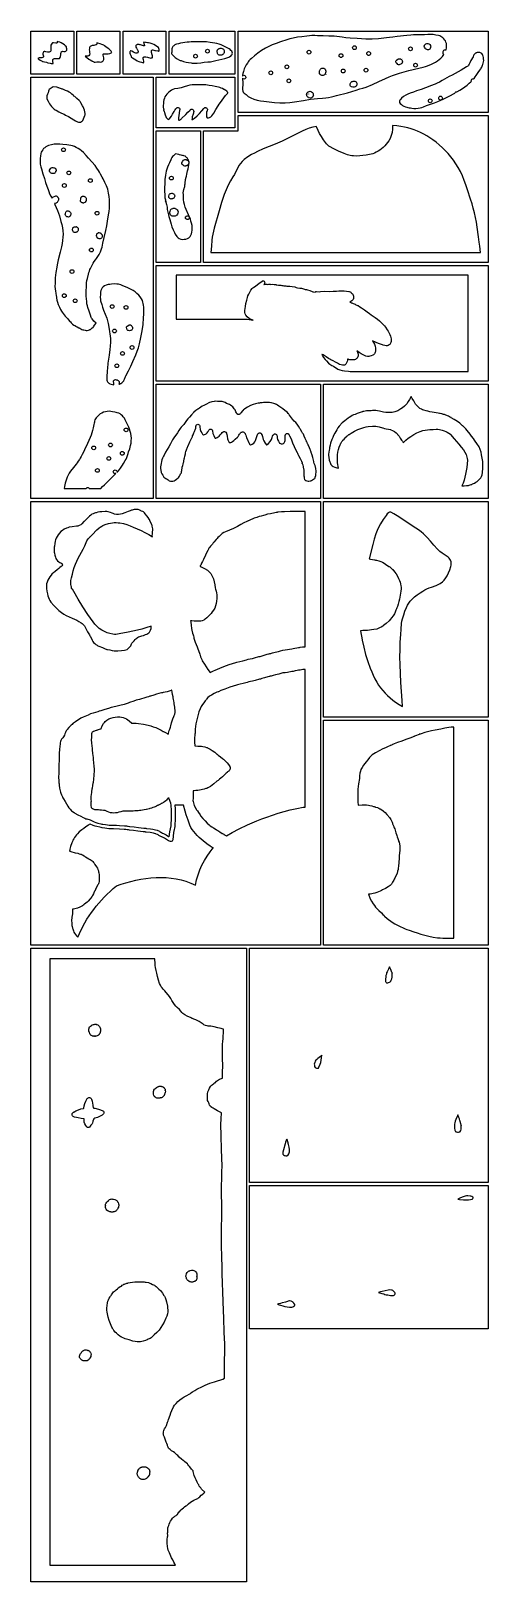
# Model space of a CAD drawing. Extents: x 2 to 598, y 977 to 2998.
import ezdxf

# ---------------------------------------------------------------- set-up
doc = ezdxf.new("R2010")
doc.units = 0

msp = doc.modelspace()

# ---------------------------------------------------------------- linework, layer by layer
at = {"layer": 'Calque 1'}
for p, q in [((361.825125, 2991.48375), (355.328, 2990.59)), ((365.081891, 2991.871094), (361.825125, 2991.48375)), ((368.35, 2992.1), (365.081891, 2991.871094)), ((371.988641, 2992.109375), (368.35, 2992.1)), ((375.643125, 2991.9425), (371.988641, 2992.109375)), ((382.928, 2991.53), (375.643125, 2991.9425)), ((390.218375, 2991.4825), (382.928, 2991.53)), ((393.864828, 2991.456875), (390.218375, 2991.4825)), ((397.505, 2991.3), (393.864828, 2991.456875)), ((407.865, 2990.12), (397.505, 2991.3)), ((479.648, 2990.73), (473.874, 2989.93)), ((483.818875, 2991.15125), (479.648, 2990.73)), ((487.92, 2991.58), (483.818875, 2991.15125)), ((492.055, 2992.19), (487.92, 2991.58)), ((497.256, 2992.57), (492.055, 2992.19)), ((501.010125, 2992.89), (497.256, 2992.57)), ((504.75, 2993.09), (501.010125, 2992.89)), ((510.013, 2993.015), (504.75, 2993.09)), ((515.273, 2993), (510.013, 2993.015)), ((519.408625, 2993.30375), (515.273, 2993)), ((523.572, 2993.54), (519.408625, 2993.30375)), ((523.571, 2993.54), (523.572, 2993.54)), ((526.329, 2993.42), (523.571, 2993.54)), ((523.571, 2993.54), (523.571, 2993.54)), ((528.093625, 2993.12), (526.329, 2993.42)), ((529.85, 2992.76), (528.093625, 2993.12)), ((533.404422, 2992.045781), (529.85, 2992.76)), ((534.991408, 2991.578574), (533.404422, 2992.045781)), ((536.470875, 2990.97625), (534.991408, 2991.578574)), ((537.857295, 2990.19252), (536.470875, 2990.97625)), ((18.190389, 2970.68114), (17.68893, 2969.772504)), ((18.984161, 2971.35128), (18.190389, 2970.68114)), ((19.573512, 2971.507608), (18.984161, 2971.35128)), ((20.193524, 2971.438323), (19.573512, 2971.507608)), ((21.375221, 2971.038109), (20.193524, 2971.438323)), ((23.430039, 2970.476808), (21.375221, 2971.038109)), ((25.552251, 2970.540997), (24.439758, 2970.411874)), ((26.488194, 2970.809298), (25.552251, 2970.540997)), ((27.266351, 2971.374011), (26.488194, 2970.809298)), ((27.681111, 2971.988124), (27.266351, 2971.374011)), ((27.900099, 2972.635505), (27.681111, 2971.988124)), ((28.013171, 2979.415959), (27.779314, 2977.861437)), ((27.779314, 2977.861437), (27.913157, 2976.474457)), ((27.994997, 2974.067871), (27.900099, 2972.635505)), ((27.913157, 2976.474457), (27.932987, 2975.791311)), ((27.932987, 2975.791311), (27.994997, 2974.067871)), ((28.590119, 2980.879347), (28.013171, 2979.415959)), ((29.487707, 2982.018411), (28.590119, 2980.879347)), ((30.095353, 2982.436197), (29.487707, 2982.018411)), ((30.765179, 2982.649267), (30.095353, 2982.436197)), ((31.411665, 2982.649267), (30.765179, 2982.649267)), ((34.449715, 2982.256514), (31.411665, 2982.649267)), ((35.367121, 2982.249221), (34.449715, 2982.256514)), ((36.204615, 2982.394529), (35.367121, 2982.249221)), ((36.160375, 2984.394368), (36.152975, 2983.932909)), ((36.152975, 2983.932909), (36.22793, 2983.15734)), ((37.307565, 2984.061069), (36.160375, 2984.394368)), ((36.22793, 2983.15734), (36.204615, 2982.394529)), ((39.364315, 2983.58255), (37.307565, 2984.061069)), ((39.31583, 2983.580034), (39.364315, 2983.58255)), ((39.45786, 2983.458563), (39.31583, 2983.580034)), ((40.369405, 2982.96969), (39.45786, 2983.458563)), ((41.388028, 2982.621463), (40.369405, 2982.96969)), ((43.659424, 2981.513542), (41.262369, 2982.75265)), ((41.262369, 2982.75265), (41.475003, 2982.645462)), ((41.314127, 2970.044116), (41.582553, 2970.690271)), ((41.475003, 2982.645462), (41.388028, 2982.621463)), ((41.582553, 2970.690271), (41.971879, 2971.19965)), ((41.971879, 2971.19965), (42.670049, 2971.500921)), ((42.670049, 2971.500921), (43.275686, 2971.616204)), ((43.275686, 2971.616204), (44.627924, 2971.50712)), ((45.882239, 2979.86597), (43.659424, 2981.513542)), ((44.627924, 2971.50712), (45.993856, 2971.327299)), ((46.159746, 2979.538342), (45.882239, 2979.86597)), ((45.993856, 2971.327299), (46.599493, 2971.339389)), ((46.699775, 2978.885179), (46.159746, 2979.538342)), ((46.599493, 2971.339389), (47.623379, 2971.749737)), ((48.156005, 2977.419139), (46.699775, 2978.885179)), ((47.623379, 2971.749737), (48.508433, 2972.425609)), ((48.492463, 2976.14021), (48.156005, 2977.419139)), ((48.837116, 2974.947429), (48.492463, 2976.14021)), ((48.508433, 2972.425609), (48.791764, 2973.003071)), ((48.791764, 2973.003071), (48.913771, 2973.647681)), ((48.913771, 2973.647681), (48.837116, 2974.947429)), ((78.29477, 2975.009515), (78.078598, 2973.293166)), ((78.078598, 2973.293166), (78.29477, 2971.602475)), ((78.47255, 2976.535535), (78.29477, 2975.009515)), ((78.29477, 2971.602475), (78.505208, 2969.920089)), ((78.734919, 2977.21146), (78.47255, 2976.535535)), ((79.055846, 2977.663806), (78.734919, 2977.21146)), ((79.82905, 2978.286865), (79.055846, 2977.663806)), ((80.705879, 2978.764274), (79.82905, 2978.286865)), ((81.67081, 2979.014963), (80.705879, 2978.764274)), ((82.678884, 2978.951362), (81.67081, 2979.014963)), ((83.80968, 2978.945703), (82.678884, 2978.951362)), ((86.5201, 2979.800984), (83.80968, 2978.945703)), ((87.188454, 2980.208525), (86.5201, 2979.800984)), ((87.50403, 2980.581796), (87.188454, 2980.208525)), ((87.706402, 2981.007048), (87.50403, 2980.581796)), ((87.809249, 2981.595189), (87.706402, 2981.007048)), ((87.85595, 2982.634906), (87.809249, 2981.595189)), ((88.05125, 2982.577543), (87.85595, 2982.75944)), ((87.85595, 2982.75944), (87.85595, 2982.634906)), ((88.726651, 2982.208241), (88.05125, 2982.577543)), ((89.25893, 2982.049936), (88.726651, 2982.208241)), ((92.26033, 2981.366232), (89.25893, 2982.049936)), ((94.45138, 2980.644828), (92.26033, 2981.366232)), ((94.519688, 2980.527814), (94.376861, 2980.647607)), ((94.376861, 2980.647607), (94.45138, 2980.644828)), ((95.51747, 2980.058325), (94.519688, 2980.527814)), ((96.78458, 2979.743109), (95.51747, 2980.058325)), ((98.056983, 2978.8535), (96.78458, 2979.743109)), ((99.79215, 2977.480159), (98.056983, 2978.8535)), ((102.72891, 2975.259659), (99.79215, 2977.480159)), ((104.06891, 2974.309316), (102.72891, 2975.259659)), ((104.72932, 2973.492803), (104.06891, 2974.309316)), ((106.44291, 2971.755973), (104.72932, 2973.492803)), ((107.5054, 2970.206203), (106.44291, 2971.755973)), ((130.94331, 2970.705645), (130.7061, 2969.420425)), ((131.226982, 2971.406962), (130.94331, 2970.705645)), ((131.64558, 2972.025965), (131.226982, 2971.406962)), ((131.94224, 2972.147674), (131.64558, 2972.025965)), ((132.26155, 2972.110195), (131.94224, 2972.147674)), ((133.50436, 2971.629584), (132.26155, 2972.110195)), ((135.65101, 2970.472564), (133.50436, 2971.629584)), ((138.927396, 2979.13724), (138.73223, 2978.453979)), ((138.73223, 2978.453979), (138.894477, 2977.065523)), ((138.894477, 2977.065523), (139.41278, 2975.747699)), ((139.302842, 2979.71859), (138.927396, 2979.13724)), ((139.820988, 2980.177683), (139.302842, 2979.71859)), ((139.41278, 2975.747699), (139.94972, 2974.835102)), ((140.44425, 2980.494169), (139.820988, 2980.177683)), ((139.94972, 2974.835102), (140.39049, 2974.2532)), ((140.39049, 2974.2532), (141.000686, 2973.410378)), ((141.41006, 2980.584629), (140.44425, 2980.494169)), ((141.000686, 2973.410378), (141.47931, 2972.48793)), ((143.01982, 2980.344812), (141.41006, 2980.584629)), ((141.47931, 2972.48793), (141.753255, 2971.186942)), ((141.753255, 2971.186942), (141.721326, 2970.507387)), ((143.87659, 2980.104019), (143.01982, 2980.344812)), ((144.82174, 2979.858019), (143.87659, 2980.104019)), ((147.58436, 2979.012082), (144.82174, 2979.858019)), ((148.529926, 2978.696123), (147.58436, 2979.012082)), ((151.32575, 2983.09761), (148.51453, 2983.385958)), ((148.51453, 2983.385958), (149.53465, 2980.607868)), ((149.51294, 2978.543883), (148.529926, 2978.696123)), ((149.80077, 2978.598173), (149.51294, 2978.543883)), ((149.53465, 2980.607868), (149.92687, 2979.180028)), ((149.938557, 2978.870535), (149.80077, 2978.598173)), ((149.92687, 2979.180028), (149.938557, 2978.870535)), ((152.274002, 2982.829536), (151.32575, 2983.09761)), ((153.84447, 2982.499718), (152.274002, 2982.829536)), ((155.003945, 2982.444003), (153.84447, 2982.499718)), ((155.27848, 2982.499718), (155.003945, 2982.444003)), ((157.561382, 2982.043637), (155.27848, 2982.499718)), ((159.93661, 2981.383008), (157.561382, 2982.043637)), ((158.997766, 2971.398478), (159.044792, 2972.052882)), ((159.19326, 2970.093894), (158.997766, 2971.398478)), ((159.044792, 2972.052882), (159.27856, 2972.662754)), ((159.27856, 2972.662754), (159.688362, 2973.116188)), ((159.688362, 2973.116188), (160.25166, 2973.340741)), ((162.237463, 2980.465865), (159.93661, 2981.383008)), ((160.25166, 2973.340741), (161.04849, 2973.382581)), ((161.04849, 2973.382581), (162.36036, 2973.061553)), ((164.311079, 2979.330402), (162.237463, 2980.465865)), ((162.36036, 2973.061553), (163.64163, 2972.614181)), ((163.64163, 2972.614181), (164.47, 2972.435353)), ((166.270842, 2977.991604), (164.311079, 2979.330402)), ((164.47, 2972.435353), (167.33857, 2972.009037)), ((168.23014, 2976.464458), (166.270842, 2977.991604)), ((167.33857, 2972.009037), (168.28524, 2971.936197)), ((168.790265, 2975.314212), (168.23014, 2976.464458)), ((168.28524, 2971.936197), (168.59844, 2971.960837)), ((168.59844, 2971.960837), (169.07124, 2972.386641)), ((169.1877, 2974.120908), (168.790265, 2975.314212)), ((169.07124, 2972.386641), (169.2144, 2972.781998)), ((169.295351, 2973.429193), (169.1877, 2974.120908)), ((169.2144, 2972.781998), (169.295351, 2973.429193)), ((185.55414, 2970.59928), (185.36604, 2969.27998)), ((185.84095, 2972.48909), (185.55414, 2971.96922)), ((185.55414, 2971.96922), (185.55414, 2970.59928)), ((185.866065, 2974.954524), (185.75875, 2973.62287)), ((185.75875, 2973.62287), (185.847647, 2973.053917)), ((185.847647, 2973.053917), (185.84095, 2972.48909)), ((186.29153, 2976.22167), (185.866065, 2974.954524)), ((187.03385, 2977.70085), (186.29153, 2976.22167)), ((187.512554, 2978.395474), (187.03385, 2977.70085)), ((188.09297, 2978.91453), (187.512554, 2978.395474)), ((188.91204, 2979.2928), (188.09297, 2978.91453)), ((189.5673, 2979.81267), (188.91204, 2979.2928)), ((190.6372, 2980.320986), (189.5673, 2979.81267)), ((191.805957, 2980.70284), (190.6372, 2980.320986)), ((194.15359, 2981.32421), (191.805957, 2980.70284)), ((197.143309, 2982.146311), (194.15359, 2981.32421)), ((200.17286, 2982.78872), (197.143309, 2982.146311)), ((202.830101, 2983.106207), (200.17286, 2982.78872)), ((205.49605, 2983.35612), (202.830101, 2983.106207)), ((208.112391, 2983.686402), (205.49605, 2983.35612)), ((210.73759, 2983.92301), (208.112391, 2983.686402)), ((216.285869, 2983.989817), (210.73759, 2983.92301)), ((221.83459, 2983.87601), (216.285869, 2983.989817)), ((230.7617, 2983.7339), (221.83459, 2983.87601)), ((229.6434, 2971.81214), (229.832282, 2972.783113)), ((229.826223, 2970.857379), (229.6434, 2971.81214)), ((229.6434, 2971.81214), (229.6434, 2971.81214)), ((230.346996, 2970.047959), (229.826223, 2970.857379)), ((229.832282, 2972.783113), (230.347166, 2973.575998)), ((230.347166, 2973.575998), (231.110776, 2974.110561)), ((235.59344, 2983.21455), (230.7617, 2983.7339)), ((231.110776, 2974.110561), (232.04584, 2974.30657)), ((232.04584, 2974.30657), (232.9809, 2974.110558)), ((232.9809, 2974.110558), (233.744508, 2973.575995)), ((233.744508, 2973.575995), (234.259389, 2972.783111)), ((234.265448, 2970.857381), (233.744678, 2970.047962)), ((234.259389, 2972.783111), (234.44827, 2971.81214)), ((234.44827, 2971.81214), (234.265448, 2970.857381)), ((241.566977, 2982.331238), (235.59344, 2983.21455)), ((244.409379, 2981.700469), (241.566977, 2982.331238)), ((247.42734, 2980.8519), (244.409379, 2981.700469)), ((244.727, 2970.5625), (244.7272, 2970.56261)), ((244.728, 2970.47), (244.727, 2970.5625)), ((244.7272, 2970.56261), (244.7541, 2970.74761)), ((244.7541, 2971.13622), (244.8352, 2972.10567)), ((244.7541, 2970.74761), (244.7541, 2971.13622)), ((244.8352, 2972.10567), (244.9184, 2972.60744)), ((244.9184, 2972.60744), (245.013, 2972.96763)), ((245.013, 2972.96763), (245.08794, 2973.29077)), ((245.08794, 2973.29077), (245.64552, 2974.00736)), ((245.64552, 2974.00736), (246.11992, 2974.40113)), ((246.11992, 2974.40113), (246.54108, 2974.69827)), ((246.54108, 2974.69827), (246.98084, 2974.98508)), ((246.98084, 2974.98508), (247.23354, 2975.1308)), ((247.23354, 2975.1308), (247.38492, 2975.232912)), ((247.38492, 2975.232912), (247.94151, 2975.3897)), ((250.1496, 2979.911262), (247.42734, 2980.8519)), ((247.94151, 2975.3897), (248.913205, 2975.537222)), ((248.913205, 2975.537222), (250.09745, 2975.55042)), ((250.09745, 2975.55042), (251.50821, 2975.250475)), ((252.800399, 2978.811183), (250.1496, 2979.911262)), ((251.50821, 2975.250475), (252.249339, 2974.882446)), ((252.249339, 2974.882446), (252.96187, 2974.31018)), ((257.95124, 2976.22169), (252.800399, 2978.811183)), ((252.96187, 2974.31018), (253.47612, 2973.618377)), ((253.47612, 2973.618377), (253.84967, 2972.7294)), ((253.997591, 2971.021557), (253.82852, 2969.76111)), ((253.84967, 2972.7294), (253.93807, 2971.99663)), ((253.93807, 2971.99663), (253.997591, 2971.021557)), ((260.264935, 2974.823618), (257.95124, 2976.22169)), ((261.553003, 2973.884445), (260.264935, 2974.823618)), ((262.760276, 2972.80988), (261.553003, 2973.884445)), ((263.76055, 2971.618446), (262.760276, 2972.80988)), ((264.427619, 2970.328667), (263.76055, 2971.618446)), ((302.6735, 2972.51), (297.754, 2969.28)), ((307.746, 2975.47), (302.6735, 2972.51)), ((312.01375, 2977.8225), (307.746, 2975.47)), ((316.427, 2979.86), (312.01375, 2977.8225)), ((321.922875, 2981.83375), (316.427, 2979.86)), ((327.442, 2983.74), (321.922875, 2981.83375)), ((335.580875, 2986.5375), (327.442, 2983.74)), ((339.689453, 2987.770312), (335.580875, 2986.5375)), ((343.863, 2988.84), (339.689453, 2987.770312)), ((349.573375, 2989.86125), (343.863, 2988.84)), ((355.328, 2990.59), (349.573375, 2989.86125)), ((362.158, 2970.5), (362.348064, 2971.469441)), ((362.348064, 2971.469441), (362.863116, 2972.260834)), ((362.863116, 2972.260834), (363.62611, 2972.79431)), ((363.62611, 2972.79431), (364.56, 2972.99)), ((364.56, 2972.99), (365.49421, 2972.794608)), ((364.56, 2972.99), (364.56, 2972.99)), ((365.49421, 2972.794608), (366.25753, 2972.261201)), ((366.25753, 2972.261201), (366.772834, 2971.469692)), ((366.772834, 2971.469692), (366.963, 2970.5)), ((412.747, 2989.22875), (407.865, 2990.12)), ((418.184, 2988.51), (412.747, 2989.22875)), ((427.274, 2988.08), (418.184, 2988.51)), ((421.328, 2976.24), (421.509378, 2977.196213)), ((421.518064, 2975.270559), (421.328, 2976.24)), ((421.509378, 2977.196213), (422.029711, 2978.007298)), ((422.033116, 2974.479166), (421.518064, 2975.270559)), ((422.029711, 2978.007298), (422.809592, 2978.549475)), ((422.79611, 2973.94569), (422.033116, 2974.479166)), ((423.73, 2973.75), (422.79611, 2973.94569)), ((422.809592, 2978.549475), (423.73, 2978.74)), ((423.73, 2978.74), (424.650715, 2978.549773)), ((423.73, 2978.74), (423.73, 2978.74)), ((424.66421, 2973.945392), (423.73, 2973.75)), ((424.650715, 2978.549773), (425.430935, 2978.007666)), ((425.42753, 2974.478799), (424.66421, 2973.945392)), ((425.942834, 2975.270308), (425.42753, 2974.478799)), ((425.430935, 2978.007666), (425.951527, 2977.196453)), ((426.133, 2976.24), (425.942834, 2975.270308)), ((425.951527, 2977.196453), (426.133, 2976.24)), ((433.078625, 2987.74375), (427.274, 2988.08)), ((438.863, 2987.52), (433.078625, 2987.74375)), ((446.9345, 2987.5825), (438.863, 2987.52)), ((440.663065, 2970.377666), (441.443285, 2970.919773)), ((441.443285, 2970.919773), (442.364, 2971.11)), ((442.364, 2971.11), (443.284408, 2970.919475)), ((442.364, 2971.11), (442.364, 2971.11)), ((443.284408, 2970.919475), (444.064289, 2970.377298)), ((454.997, 2987.99), (446.9345, 2987.5825)), ((465.438, 2988.98), (454.997, 2987.99)), ((469.738, 2989.64), (465.438, 2988.98)), ((473.874, 2989.93), (469.738, 2989.64)), ((494.47, 2974.83), (494.651282, 2975.785973)), ((494.659962, 2973.860811), (494.47, 2974.83)), ((494.651282, 2975.785973), (495.171358, 2976.596931)), ((495.174762, 2973.069533), (494.659962, 2973.860811)), ((495.171358, 2976.596931), (495.950899, 2977.139177)), ((495.937431, 2972.535989), (495.174762, 2973.069533)), ((496.871, 2972.34), (495.937431, 2972.535989)), ((495.950899, 2977.139177), (496.871, 2977.33)), ((496.871, 2977.33), (497.791715, 2977.139773)), ((496.871, 2977.33), (496.871, 2977.33)), ((497.80521, 2972.535392), (496.871, 2972.34)), ((497.791715, 2977.139773), (498.571935, 2976.597666)), ((498.56853, 2973.068799), (497.80521, 2972.535392)), ((499.083834, 2973.860308), (498.56853, 2973.068799)), ((498.571935, 2976.597666), (499.092527, 2975.786453)), ((499.274, 2974.83), (499.083834, 2973.860308)), ((499.092527, 2975.786453), (499.274, 2974.83)), ((514.818, 2978.17), (514.83, 2978.51)), ((515.062, 2977.12), (514.818, 2978.17)), ((514.83, 2978.51), (514.98375, 2979.14125)), ((514.83, 2978.51), (514.83, 2978.51)), ((514.98375, 2979.14125), (515.226, 2979.6)), ((515.85, 2975.72), (515.062, 2977.12)), ((515.226, 2979.6), (515.40525, 2979.9575)), ((515.40525, 2979.9575), (515.856, 2980.48)), ((516.602, 2974.9), (515.85, 2975.72)), ((515.856, 2980.48), (516.39, 2980.89)), ((516.39, 2980.89), (516.944875, 2981.31125)), ((518.342, 2973.74), (516.602, 2974.9)), ((516.944875, 2981.31125), (518.105, 2981.71)), ((518.105, 2981.71), (518.757, 2981.77)), ((519.115359, 2973.408906), (518.342, 2973.74)), ((518.746, 2982.06), (518.6318, 2981.95871)), ((518.6318, 2981.95871), (518.746, 2982.06)), ((518.746, 2982.06), (518.746, 2982.06)), ((518.757, 2981.77), (519.022, 2981.73)), ((518.757, 2981.77), (518.757, 2981.77)), ((519.022, 2981.73), (519.685, 2981.69)), ((519.698125, 2973.34125), (519.115359, 2973.408906)), ((519.685, 2981.69), (520.952875, 2981.375)), ((520.452, 2973.52), (519.698125, 2973.34125)), ((521.223, 2973.81), (520.452, 2973.52)), ((520.952875, 2981.375), (521.530422, 2981.009375)), ((522.125703, 2974.4775), (521.223, 2973.81)), ((521.530422, 2981.009375), (522.121, 2980.43)), ((522.121, 2980.43), (522.973125, 2979.05125)), ((522.784375, 2975.385), (522.125703, 2974.4775)), ((523.182609, 2976.3975), (522.784375, 2975.385)), ((522.973125, 2979.05125), (523.208172, 2978.257344)), ((523.304, 2977.38), (523.182609, 2976.3975)), ((523.208172, 2978.257344), (523.304, 2977.38)), ((539.165141, 2989.181094), (537.857295, 2990.19252)), ((540.408885, 2987.895684), (539.165141, 2989.181094)), ((539.347, 2970.07), (539.65, 2971.45)), ((539.65, 2971.45), (539.98425, 2972.17)), ((539.98425, 2972.17), (540.602, 2972.92)), ((541.603, 2986.29), (540.408885, 2987.895684)), ((540.602, 2972.92), (541.408, 2973.425)), ((541.408, 2973.425), (542.196, 2973.66)), ((542.4345, 2984.99875), (541.603, 2986.29)), ((542.196, 2973.66), (543.507, 2973.66)), ((543.158, 2983.64), (542.4345, 2984.99875)), ((543.723594, 2981.810312), (543.158, 2983.64)), ((543.507, 2973.66), (543.896, 2975.89)), ((543.96725, 2979.8175), (543.723594, 2981.810312)), ((543.896, 2975.89), (543.990781, 2977.798438)), ((543.990781, 2977.798438), (543.96725, 2979.8175)), ((11.073207, 2962.240184), (11.073, 2962.24)), ((11.073, 2962.24), (11.204261, 2962.016267)), ((11.113317, 2962.295504), (11.073207, 2962.240184)), ((11.204261, 2962.016267), (11.101754, 2962.1997)), ((11.101754, 2962.1997), (11.17696, 2962.175496)), ((11.686909, 2962.601696), (11.113317, 2962.295504)), ((11.17696, 2962.175496), (11.854344, 2961.471042)), ((12.304447, 2962.804517), (11.686909, 2962.601696)), ((11.854344, 2961.471042), (12.134432, 2961.134117)), ((12.134432, 2961.134117), (12.228492, 2961.086057)), ((12.228492, 2961.086057), (13.165348, 2960.351777)), ((12.601087, 2962.908365), (12.304447, 2962.804517)), ((13.710566, 2963.037848), (12.601087, 2962.908365)), ((13.165348, 2960.351777), (13.428423, 2960.226685)), ((13.428423, 2960.226685), (13.8294, 2960.00086)), ((14.827827, 2963.081987), (13.710566, 2963.037848)), ((13.8294, 2960.00086), (14.237153, 2959.93267)), ((14.237153, 2959.93267), (14.91098, 2959.675839)), ((16.059807, 2963.221024), (14.827827, 2963.081987)), ((14.91098, 2959.675839), (15.620537, 2959.331663)), ((15.620537, 2959.331663), (16.679025, 2958.705054)), ((16.829762, 2963.370892), (16.059807, 2963.221024)), ((16.679025, 2958.705054), (16.987877, 2958.450583)), ((17.372881, 2963.452012), (16.829762, 2963.370892)), ((16.987877, 2958.450583), (18.010537, 2958.248)), ((17.8861, 2963.745037), (17.372881, 2963.452012)), ((17.68893, 2969.772504), (17.455526, 2968.739614)), ((17.455526, 2968.739614), (17.465921, 2967.69671)), ((17.465921, 2967.69671), (17.742367, 2966.39034)), ((17.742367, 2966.39034), (18.162322, 2965.287345)), ((18.265845, 2964.20391), (17.8861, 2963.745037)), ((18.010537, 2958.248), (19.477137, 2957.753491)), ((18.162322, 2965.287345), (18.322507, 2964.683071)), ((18.322507, 2964.683071), (18.265845, 2964.20391)), ((19.477137, 2957.753491), (22.114167, 2957.275995)), ((22.114167, 2957.275995), (24.066537, 2956.649142)), ((24.439758, 2970.411874), (23.430039, 2970.476808)), ((24.066537, 2956.649142), (26.864287, 2956.172158)), ((26.864287, 2956.172158), (28.401667, 2955.758254)), ((28.401667, 2955.758254), (30.742097, 2955.596997)), ((30.46096, 2959.90226), (30.679051, 2960.777642)), ((30.508482, 2958.108495), (30.46096, 2959.90226)), ((30.590642, 2957.472857), (30.508482, 2958.108495)), ((30.816097, 2956.526457), (30.590642, 2957.472857)), ((30.679051, 2960.777642), (31.176177, 2961.497965)), ((30.742097, 2955.596997), (30.847131, 2956.06456)), ((30.847131, 2956.06456), (30.816097, 2956.526457)), ((31.176177, 2961.497965), (31.555991, 2961.752192)), ((31.555991, 2961.752192), (32.790777, 2962.152441)), ((32.790777, 2962.152441), (34.090711, 2962.179577)), ((34.090711, 2962.179577), (36.871401, 2962.05244)), ((36.871401, 2962.05244), (38.03763, 2962.031526)), ((38.03763, 2962.031526), (38.594232, 2962.142473)), ((38.594232, 2962.142473), (39.129171, 2962.411585)), ((39.129171, 2962.411585), (40.067963, 2963.403815)), ((40.067963, 2963.403815), (40.586421, 2964.677085)), ((40.586421, 2964.677085), (40.689281, 2965.741085)), ((40.689281, 2965.741085), (40.801916, 2966.5979)), ((40.801916, 2966.5979), (41.027232, 2968.72594)), ((41.027232, 2968.72594), (41.314127, 2970.044116)), ((72.73232, 2965.074195), (72.4946, 2965.069595)), ((72.4946, 2965.069595), (72.4953, 2965.07)), ((72.4953, 2965.07), (77.32241, 2961.38545)), ((74.535951, 2965.095671), (72.73232, 2965.074195)), ((76.314, 2965.348085), (74.535951, 2965.095671)), ((77.004465, 2965.550313), (76.314, 2965.348085)), ((77.64828, 2965.883455), (77.004465, 2965.550313)), ((77.32241, 2961.38545), (78.985411, 2960.377116)), ((78.220175, 2967.063962), (77.64828, 2965.883455)), ((78.58366, 2968.221285), (78.220175, 2967.063962)), ((78.505208, 2969.920089), (78.58366, 2968.221285)), ((78.985411, 2960.377116), (81.19967, 2959.25122)), ((81.19967, 2959.25122), (81.75777, 2958.934423)), ((81.75777, 2958.934423), (82.08645, 2958.689493)), ((82.08645, 2958.689493), (82.26368, 2958.610423)), ((82.26368, 2958.610423), (82.31948, 2958.599733)), ((82.31948, 2958.599733), (82.950688, 2958.490319)), ((82.950688, 2958.490319), (83.9297, 2958.028709)), ((83.9297, 2958.028709), (84.48577, 2957.495385)), ((84.48577, 2957.495385), (85.73324, 2957.246828)), ((85.73324, 2957.246828), (87.695676, 2957.782698)), ((87.695676, 2957.782698), (89.56503, 2957.954798)), ((89.56503, 2957.954798), (91.25124, 2957.817852)), ((91.25124, 2957.817852), (92.911585, 2957.631243)), ((92.911585, 2957.631243), (93.738151, 2957.640301)), ((93.738151, 2957.640301), (94.56938, 2957.817852)), ((94.56938, 2957.817852), (95.41739, 2958.353222)), ((95.41739, 2958.353222), (96.22303, 2959.150071)), ((95.978981, 2967.142266), (96.04616, 2967.688051)), ((96.07936, 2966.630231), (95.978981, 2967.142266)), ((96.04616, 2967.688051), (96.656738, 2968.058607)), ((96.64106, 2964.662931), (96.07936, 2966.630231)), ((96.22303, 2959.150071), (96.724811, 2960.045625)), ((97.05965, 2963.020101), (96.64106, 2964.662931)), ((96.656738, 2968.058607), (97.31428, 2968.210498)), ((96.724811, 2960.045625), (97.026323, 2960.99749)), ((97.026323, 2960.99749), (97.135343, 2961.993153)), ((97.135343, 2961.993153), (97.05965, 2963.020101)), ((97.31428, 2968.210498), (99.81544, 2968.260608)), ((99.81544, 2968.260608), (101.22902, 2968.192617)), ((101.22902, 2968.192617), (102.75837, 2968.297798)), ((102.75837, 2968.297798), (104.753375, 2968.779937)), ((104.753375, 2968.779937), (106.62742, 2969.629508)), ((106.62742, 2969.629508), (107.5054, 2970.206203)), ((130.7061, 2969.420425), (130.706, 2969.42)), ((130.706, 2969.42), (130.7727, 2968.97867)), ((130.7727, 2968.97867), (131.30499, 2967.71781)), ((131.30499, 2967.71781), (131.78245, 2966.848073)), ((131.78245, 2966.848073), (132.226645, 2966.214892)), ((132.226645, 2966.214892), (132.60151, 2965.538583)), ((132.60151, 2965.538583), (132.76357, 2964.687795)), ((132.76357, 2964.687795), (132.65011, 2963.883893)), ((132.65011, 2963.883893), (132.68381, 2963.864833)), ((132.68381, 2963.864833), (134.37979, 2963.077793)), ((134.37979, 2963.077793), (138.584071, 2960.461203)), ((137.30365, 2969.571821), (135.65101, 2970.472564)), ((138.711116, 2969.04981), (137.30365, 2969.571821)), ((138.584071, 2960.461203), (140.542066, 2959.252683)), ((140.20472, 2968.978065), (138.711116, 2969.04981)), ((140.972335, 2969.265135), (140.20472, 2968.978065)), ((140.542066, 2959.252683), (142.4646, 2958.246073)), ((141.51111, 2969.90154), (140.972335, 2969.265135)), ((141.721326, 2970.507387), (141.51111, 2969.90154)), ((142.4646, 2958.246073), (143.992731, 2957.769094)), ((143.992731, 2957.769094), (146.02562, 2957.277647)), ((146.02562, 2957.277647), (148.69833, 2956.607888)), ((148.14795, 2962.856103), (148.416701, 2963.590185)), ((148.272499, 2961.709906), (148.14795, 2962.856103)), ((148.59909, 2960.593203), (148.272499, 2961.709906)), ((148.416701, 2963.590185), (148.97061, 2964.140253)), ((149.07296, 2958.793293), (148.59909, 2960.593203)), ((148.69833, 2956.607888), (148.84402, 2956.746926)), ((148.84402, 2956.746926), (149.112107, 2957.418253)), ((148.97061, 2964.140253), (149.36905, 2964.36301)), ((149.14066, 2958.115306), (149.07296, 2958.793293)), ((149.112107, 2957.418253), (149.14066, 2958.115306)), ((149.36905, 2964.36301), (150.513993, 2964.557086)), ((150.513993, 2964.557086), (151.67536, 2964.488567)), ((151.67536, 2964.488567), (153.75895, 2964.002285)), ((153.75895, 2964.002285), (155.405379, 2963.430506)), ((155.405379, 2963.430506), (157.07916, 2962.952235)), ((157.07916, 2962.952235), (158.188697, 2962.783139)), ((158.188697, 2962.783139), (159.29405, 2962.850944)), ((159.96377, 2967.183504), (159.19326, 2970.093894)), ((159.29405, 2962.850944), (159.834064, 2963.10695)), ((159.834064, 2963.10695), (160.25626, 2963.552684)), ((160.48001, 2965.538624), (159.96377, 2967.183504)), ((160.25626, 2963.552684), (160.482183, 2964.007481)), ((160.566776, 2964.516823), (160.48001, 2965.538624)), ((160.482183, 2964.007481), (160.566776, 2964.516823)), ((185.366, 2969.28), (185.410511, 2968.565957)), ((185.36604, 2969.27998), (185.366, 2969.28)), ((185.410511, 2968.565957), (185.67709, 2968.00049)), ((185.67709, 2968.00049), (189.81275, 2963.65399)), ((189.81275, 2963.65399), (192.698508, 2961.84143)), ((192.698508, 2961.84143), (195.62739, 2960.11002)), ((195.62739, 2960.11002), (196.612685, 2959.73354)), ((196.612685, 2959.73354), (197.63398, 2959.44856)), ((197.63398, 2959.44856), (200.854895, 2958.472607)), ((200.854895, 2958.472607), (204.22686, 2957.60578)), ((204.22686, 2957.60578), (207.449059, 2956.945958)), ((207.449059, 2956.945958), (210.69675, 2956.56656)), ((210.69675, 2956.56656), (212.351936, 2956.27078)), ((212.351936, 2956.27078), (214.01334, 2956.0467)), ((214.01334, 2956.0467), (216.384596, 2956.006728)), ((214.1792, 2965.19808), (214.362019, 2966.152842)), ((214.362019, 2964.243318), (214.1792, 2965.19808)), ((214.1792, 2965.19808), (214.1792, 2965.19808)), ((214.362019, 2966.152842), (214.882789, 2966.962264)), ((214.882789, 2963.433896), (214.362019, 2964.243318)), ((214.882789, 2966.962264), (215.662217, 2967.503106)), ((215.662217, 2962.893054), (214.882789, 2963.433896)), ((215.662217, 2967.503106), (216.58163, 2967.69302)), ((216.58163, 2962.70314), (215.662217, 2962.893054)), ((216.384596, 2956.006728), (218.700398, 2956.109043)), ((216.58163, 2967.69302), (217.501046, 2967.503109)), ((217.501046, 2962.893051), (216.58163, 2962.70314)), ((217.501046, 2967.503109), (218.280478, 2966.962268)), ((218.280478, 2963.433892), (217.501046, 2962.893051)), ((218.280478, 2966.962268), (218.80125, 2966.152844)), ((218.80125, 2964.243316), (218.280478, 2963.433892)), ((218.700398, 2956.109043), (223.34973, 2956.61411)), ((218.80125, 2966.152844), (218.98407, 2965.19808)), ((218.98407, 2965.19808), (218.80125, 2964.243316)), ((223.34973, 2956.61411), (227.76868, 2957.319289)), ((227.76868, 2957.319289), (232.64528, 2957.84245)), ((231.126426, 2969.50712), (230.346996, 2970.047959)), ((232.04584, 2969.31721), (231.126426, 2969.50712)), ((232.965251, 2969.507123), (232.04584, 2969.31721)), ((232.64528, 2957.84245), (236.0027, 2957.98405)), ((233.744678, 2970.047962), (232.965251, 2969.507123)), ((236.0027, 2957.98405), (239.564272, 2958.585205)), ((239.564272, 2958.585205), (243.16867, 2959.44856)), ((243.16867, 2959.44856), (254.67547, 2962.18896)), ((244.73196, 2970.47011), (244.728, 2970.47)), ((245.05184, 2969.6376), (244.73196, 2970.47011)), ((245.14894, 2969.4836), (245.05184, 2969.6376)), ((245.30965, 2968.65471), (245.14894, 2969.4836)), ((245.562142, 2967.950456), (245.30965, 2968.65471)), ((245.997191, 2967.370559), (245.562142, 2967.950456)), ((246.578364, 2966.950855), (245.997191, 2967.370559)), ((247.26923, 2966.72718), (246.578364, 2966.950855)), ((249.32853, 2966.41092), (247.26923, 2966.72718)), ((250.214989, 2966.423898), (249.32853, 2966.41092)), ((250.981526, 2966.620592), (250.214989, 2966.423898)), ((252.21879, 2967.35609), (250.981526, 2966.620592)), ((253.181342, 2968.3492), (252.21879, 2967.35609)), ((253.553417, 2968.988679), (253.181342, 2968.3492)), ((253.82852, 2969.76111), (253.553417, 2968.988679)), ((254.67547, 2962.18896), (257.254673, 2962.899138)), ((257.254673, 2962.899138), (260.021432, 2963.917803)), ((260.021432, 2963.917803), (261.32981, 2964.593409)), ((261.32981, 2964.593409), (262.510673, 2965.406848)), ((262.510673, 2965.406848), (263.505888, 2966.378356)), ((263.505888, 2966.378356), (264.25732, 2967.52817)), ((264.25732, 2967.52817), (264.527388, 2968.250123)), ((264.635277, 2968.959067), (264.427619, 2970.328667)), ((264.527388, 2968.250123), (264.635277, 2968.959067)), ((281.14225, 2951.38875), (279.983, 2948.92)), ((282.522, 2953.73), (281.14225, 2951.38875)), ((284.446, 2956.29), (282.522, 2953.73)), ((285.31, 2957.71375), (284.446, 2956.29)), ((286.288, 2959.07), (285.31, 2957.71375)), ((287.776375, 2960.75875), (286.288, 2959.07)), ((289.36, 2962.14), (287.776375, 2960.75875)), ((293.445625, 2965.84875), (289.36, 2962.14)), ((297.754, 2969.28), (293.445625, 2965.84875)), ((333.319, 2951.42), (333.509064, 2952.389441)), ((333.500378, 2950.463787), (333.319, 2951.42)), ((334.020711, 2949.652702), (333.500378, 2950.463787)), ((333.509064, 2952.389441), (334.024116, 2953.180834)), ((334.024116, 2953.180834), (334.78711, 2953.71431)), ((334.78711, 2953.71431), (335.721, 2953.91)), ((335.721, 2953.91), (336.65521, 2953.714608)), ((335.721, 2953.91), (335.721, 2953.91)), ((336.65521, 2953.714608), (337.41853, 2953.181201)), ((337.41853, 2953.181201), (337.933834, 2952.389692)), ((337.942527, 2950.463547), (337.421935, 2949.652334)), ((337.933834, 2952.389692), (338.124, 2951.42)), ((338.124, 2951.42), (337.942527, 2950.463547)), ((362.339378, 2969.543787), (362.158, 2970.5)), ((362.859711, 2968.732702), (362.339378, 2969.543787)), ((363.639592, 2968.190525), (362.859711, 2968.732702)), ((364.56, 2968), (363.639592, 2968.190525)), ((365.480715, 2968.190227), (364.56, 2968)), ((366.260935, 2968.732334), (365.480715, 2968.190227)), ((366.781527, 2969.543547), (366.260935, 2968.732334)), ((366.963, 2970.5), (366.781527, 2969.543547)), ((403.913, 2965.97), (404.103064, 2966.939441)), ((404.103064, 2965.000559), (403.913, 2965.97)), ((404.103064, 2966.939441), (404.618116, 2967.730834)), ((404.618116, 2964.209166), (404.103064, 2965.000559)), ((404.618116, 2967.730834), (405.38111, 2968.26431)), ((405.38111, 2963.67569), (404.618116, 2964.209166)), ((405.38111, 2968.26431), (406.315, 2968.46)), ((406.315, 2963.48), (405.38111, 2963.67569)), ((406.315, 2968.46), (407.24921, 2968.264608)), ((406.315, 2968.46), (406.315, 2968.46)), ((407.24921, 2963.675392), (406.315, 2963.48)), ((407.24921, 2968.264608), (408.01253, 2967.731201)), ((408.01253, 2964.208799), (407.24921, 2963.675392)), ((408.01253, 2967.731201), (408.527834, 2966.939692)), ((408.527834, 2965.000308), (408.01253, 2964.208799)), ((408.527834, 2966.939692), (408.718, 2965.97)), ((408.718, 2965.97), (408.527834, 2965.000308)), ((439.961, 2968.61), (440.142473, 2969.566453)), ((440.151166, 2967.640308), (439.961, 2968.61)), ((440.142473, 2969.566453), (440.663065, 2970.377666)), ((440.66647, 2966.848799), (440.151166, 2967.640308)), ((441.42979, 2966.315392), (440.66647, 2966.848799)), ((442.364, 2966.12), (441.42979, 2966.315392)), ((443.29789, 2966.31569), (442.364, 2966.12)), ((444.060884, 2966.849166), (443.29789, 2966.31569)), ((444.575936, 2967.640559), (444.060884, 2966.849166)), ((444.064289, 2970.377298), (444.584622, 2969.566213)), ((444.766, 2968.61), (444.575936, 2967.640559)), ((444.584622, 2969.566213), (444.766, 2968.61)), ((477.787, 2958.56), (478.130329, 2959.483467)), ((477.829, 2957.57), (477.787, 2958.56)), ((477.787, 2958.56), (477.787, 2958.56)), ((478.109939, 2956.879625), (477.829, 2957.57)), ((478.579, 2956.31), (478.109939, 2956.879625)), ((478.130329, 2959.483467), (478.798, 2960.19)), ((479.437125, 2955.5), (478.579, 2956.31)), ((478.798, 2960.19), (480.532, 2961.4)), ((480.587, 2954.54), (479.437125, 2955.5)), ((480.532, 2961.4), (481.2965, 2961.78125)), ((481.432094, 2954.080313), (480.587, 2954.54)), ((481.2965, 2961.78125), (481.5, 2961.75)), ((482.124, 2953.9675), (481.432094, 2954.080313)), ((481.5, 2961.75), (481.776, 2961.78)), ((481.776, 2961.78), (482.179, 2961.79)), ((483.103, 2954.19), (482.124, 2953.9675)), ((482.179, 2961.79), (482.546, 2961.79)), ((482.546, 2961.79), (482.643, 2961.81)), ((482.643, 2961.81), (483.085, 2961.74)), ((482.643, 2961.81), (482.643, 2961.81)), ((483.085, 2961.74), (483.731, 2961.55)), ((484.318, 2954.76), (483.103, 2954.19)), ((483.731, 2961.55), (484.368, 2961.32)), ((485.333, 2955.54), (484.318, 2954.76)), ((484.368, 2961.32), (485.16675, 2960.78875)), ((485.16675, 2960.78875), (485.541, 2960.31)), ((485.889125, 2956.09), (485.333, 2955.54)), ((485.541, 2960.31), (485.986, 2959.51)), ((486.151016, 2956.589062), (485.889125, 2956.09)), ((485.986, 2959.51), (486.266, 2958.7)), ((486.087, 2962.71), (486.0405, 2962.716)), ((486.0405, 2962.716), (486.087, 2962.71)), ((486.087, 2962.71), (486.087, 2962.71)), ((486.347, 2957.39), (486.151016, 2956.589062)), ((486.266, 2958.7), (486.375875, 2958.20625)), ((486.375875, 2958.20625), (486.347, 2957.39)), ((501.093, 2953.43), (501.274378, 2954.386213)), ((501.283064, 2952.460559), (501.093, 2953.43)), ((501.274378, 2954.386213), (501.794711, 2955.197298)), ((501.798116, 2951.669166), (501.283064, 2952.460559)), ((501.794711, 2955.197298), (502.574592, 2955.739475)), ((502.56111, 2951.13569), (501.798116, 2951.669166)), ((503.495, 2950.94), (502.56111, 2951.13569)), ((502.574592, 2955.739475), (503.495, 2955.93)), ((503.495, 2955.93), (504.415715, 2955.739773)), ((503.495, 2955.93), (503.495, 2955.93)), ((504.42921, 2951.135392), (503.495, 2950.94)), ((504.415715, 2955.739773), (505.195935, 2955.197666)), ((505.19253, 2951.668799), (504.42921, 2951.135392)), ((505.707834, 2952.460308), (505.19253, 2951.668799)), ((505.195935, 2955.197666), (505.716527, 2954.386453)), ((505.898, 2953.43), (505.707834, 2952.460308)), ((505.716527, 2954.386453), (505.898, 2953.43)), ((507.819, 2949.72), (513.471625, 2951.03375)), ((513.471625, 2951.03375), (516.423703, 2951.799844)), ((516.423703, 2951.799844), (519.08, 2952.64)), ((519.08, 2952.64), (524.298328, 2954.785781)), ((524.298328, 2954.785781), (526.91167, 2956.064746)), ((526.91167, 2956.064746), (529.478125, 2957.48375)), ((529.478125, 2957.48375), (531.960439, 2959.044785)), ((531.960439, 2959.044785), (534.321359, 2960.749844)), ((534.321359, 2960.749844), (536.523631, 2962.600918)), ((536.523631, 2962.600918), (538.53, 2964.6)), ((538.53, 2964.6), (539.524375, 2965.915)), ((539.259715, 2969.286858), (539.347, 2970.07)), ((539.410638, 2968.533377), (539.259715, 2969.286858)), ((539.779242, 2967.865707), (539.410638, 2968.533377)), ((539.524375, 2965.915), (540.431, 2967.29)), ((540.345, 2967.34), (539.779242, 2967.865707)), ((540.431, 2967.29), (540.345, 2967.34)), ((570.061, 2951.37), (566.498125, 2949.235)), ((571.52675, 2952.26125), (570.061, 2951.37)), ((572.205531, 2952.769219), (571.52675, 2952.26125)), ((572.763, 2953.4), (572.205531, 2952.769219)), ((573.6045, 2954.879844), (572.763, 2953.4)), ((574.296, 2956.44875), (573.6045, 2954.879844)), ((575.589, 2959.64), (574.296, 2956.44875)), ((578.619, 2964.22), (575.589, 2959.64)), ((579.029, 2966.06), (578.619, 2964.22)), ((579.479, 2966.91), (579.029, 2966.06)), ((579.889, 2967.29), (579.479, 2966.91)), ((580.261375, 2967.93125), (579.806, 2967.48)), ((579.806, 2967.48), (579.889, 2967.29)), ((580.83, 2968.24), (580.261375, 2967.93125)), ((581.731, 2969.13), (580.83, 2968.24)), ((582.19275, 2969.33875), (581.731, 2969.13)), ((582.755, 2969.51), (582.19275, 2969.33875)), ((582.919, 2969.7), (582.755, 2969.51)), ((583.9925, 2970.09625), (582.919, 2969.7)), ((585.219, 2970.2), (583.9925, 2970.09625)), ((587.32475, 2969.8525), (585.219, 2970.2)), ((585.219, 2970.2), (585.219, 2970.2)), ((589.102, 2969.04), (587.32475, 2969.8525)), ((589.558625, 2968.81), (589.102, 2969.04)), ((589.143, 2949.81), (589.881, 2950.94)), ((589.962, 2968.52), (589.558625, 2968.81)), ((589.881, 2950.94), (590.409875, 2952.2175)), ((590.74, 2967.34), (589.962, 2968.52)), ((590.409875, 2952.2175), (590.863, 2953.45)), ((591.387875, 2966.29875), (590.74, 2967.34)), ((590.863, 2953.45), (591.395, 2954.44)), ((591.846, 2965.16), (591.387875, 2966.29875)), ((591.395, 2954.44), (591.896, 2956.06125)), ((592.055625, 2963.45125), (591.846, 2965.16)), ((591.896, 2956.06125), (592.256, 2957.75)), ((592.173, 2961.72), (592.055625, 2963.45125)), ((592.3435, 2959.735), (592.173, 2961.72)), ((592.256, 2957.75), (592.3435, 2959.735)), ((277.866, 2936.51), (277.854, 2935.73)), ((277.854, 2935.73), (278.018, 2933.89)), ((278.666755, 2935.68471), (277.866, 2936.51)), ((277.935, 2940.84), (277.912, 2939.39)), ((277.912, 2939.39), (278.727361, 2940.066424)), ((278.142, 2941.72125), (277.935, 2940.84)), ((278.018, 2933.89), (278.2495, 2933.19625)), ((278.304, 2932.57), (278.141, 2930.21)), ((278.141, 2930.21), (278.23475, 2929.1375)), ((278.427, 2942.58), (278.142, 2941.72125)), ((278.2495, 2933.19625), (278.304, 2932.57)), ((278.632, 2944.05), (278.427, 2942.58)), ((279.082, 2945.28), (278.632, 2944.05)), ((279.742, 2935.33), (278.666755, 2935.68471)), ((278.727361, 2940.066424), (279.742, 2940.32)), ((279.43725, 2947.08875), (279.082, 2945.28)), ((279.983, 2948.92), (279.43725, 2947.08875)), ((279.742, 2940.32), (280.67589, 2940.12431)), ((280.662408, 2935.520525), (279.742, 2935.33)), ((281.442289, 2936.062702), (280.662408, 2935.520525)), ((280.67589, 2940.12431), (281.438884, 2939.590834)), ((281.438884, 2939.590834), (281.953936, 2938.799441)), ((281.962622, 2936.873787), (281.442289, 2936.062702)), ((281.953936, 2938.799441), (282.144, 2937.83)), ((282.144, 2937.83), (281.962622, 2936.873787)), ((312.266, 2943.47), (312.456064, 2944.439441)), ((312.447378, 2942.513787), (312.266, 2943.47)), ((312.967711, 2941.702702), (312.447378, 2942.513787)), ((312.456064, 2944.439441), (312.971116, 2945.230834)), ((313.747592, 2941.160525), (312.967711, 2941.702702)), ((312.971116, 2945.230834), (313.73411, 2945.76431)), ((313.73411, 2945.76431), (314.668, 2945.96)), ((314.668, 2940.97), (313.747592, 2941.160525)), ((314.668, 2945.96), (315.60189, 2945.76431)), ((314.668, 2945.96), (314.668, 2945.96)), ((315.588408, 2941.160525), (314.668, 2940.97)), ((316.368289, 2941.702702), (315.588408, 2941.160525)), ((315.60189, 2945.76431), (316.364884, 2945.230834)), ((316.364884, 2945.230834), (316.879936, 2944.439441)), ((316.888622, 2942.513787), (316.368289, 2941.702702)), ((316.879936, 2944.439441), (317.07, 2943.47)), ((317.07, 2943.47), (316.888622, 2942.513787)), ((334.800592, 2949.110525), (334.020711, 2949.652702)), ((335.721, 2948.92), (334.800592, 2949.110525)), ((336.641715, 2949.110227), (335.721, 2948.92)), ((335.917, 2933.02), (336.107166, 2933.989692)), ((336.098473, 2932.063547), (335.917, 2933.02)), ((336.619065, 2931.252334), (336.098473, 2932.063547)), ((336.107166, 2933.989692), (336.62247, 2934.781201)), ((337.399285, 2930.710227), (336.619065, 2931.252334)), ((336.62247, 2934.781201), (337.38579, 2935.314608)), ((337.421935, 2949.652334), (336.641715, 2949.110227)), ((337.38579, 2935.314608), (338.32, 2935.51)), ((338.32, 2930.52), (337.399285, 2930.710227)), ((338.32, 2935.51), (339.25389, 2935.31431)), ((338.32, 2935.51), (338.32, 2935.51)), ((339.240408, 2930.710525), (338.32, 2930.52)), ((340.020289, 2931.252702), (339.240408, 2930.710525)), ((339.25389, 2935.31431), (340.016884, 2934.780834)), ((340.016884, 2934.780834), (340.531936, 2933.989441)), ((340.540622, 2932.063787), (340.020289, 2931.252702)), ((340.531936, 2933.989441), (340.722, 2933.02)), ((340.722, 2933.02), (340.540622, 2932.063787)), ((378.127, 2943.5), (378.137, 2943.68)), ((378.137, 2943.61), (378.127, 2943.5)), ((378.137, 2943.68), (378.16, 2944.15)), ((378.17606, 2942.881259), (378.137, 2943.61)), ((378.16, 2944.15), (378.34, 2945.29)), ((378.413591, 2942.210365), (378.17606, 2942.881259)), ((378.34, 2945.29), (378.438, 2945.94)), ((378.827577, 2941.639289), (378.413591, 2942.210365)), ((378.438, 2945.94), (378.747375, 2946.9825)), ((378.747375, 2946.9825), (379.047, 2947.59)), ((379.396, 2941.21), (378.827577, 2941.639289)), ((379.047, 2947.59), (379.660516, 2948.429063)), ((379.528, 2941.0975), (379.350906, 2941.222188)), ((379.350906, 2941.222188), (379.396, 2941.21)), ((380.272, 2940.64), (379.528, 2941.0975)), ((379.660516, 2948.429063), (380.472125, 2949.075)), ((381.378875, 2940.10875), (380.272, 2940.64)), ((380.472125, 2949.075), (381.349172, 2949.510938)), ((380.492, 2944.78), (380.492, 2944.783)), ((380.492, 2944.783), (380.492, 2944.78)), ((380.492, 2944.78), (380.49251, 2944.777)), ((380.49251, 2944.777), (380.492, 2944.78)), ((381.349172, 2949.510938), (382.159, 2949.72)), ((382.148359, 2939.972031), (381.378875, 2940.10875)), ((383.094, 2940.05), (382.148359, 2939.972031)), ((382.159, 2949.72), (382.992, 2949.79)), ((382.992, 2949.79), (383.912375, 2949.61625)), ((382.992, 2949.79), (382.992, 2949.79)), ((383.995, 2940.39), (383.094, 2940.05)), ((383.912375, 2949.61625), (384.988, 2948.94)), ((384.789, 2940.91), (383.995, 2940.39)), ((385.3545, 2941.49875), (384.789, 2940.91)), ((384.988, 2948.94), (385.664828, 2948.193438)), ((385.494, 2941.78), (385.3545, 2941.49875)), ((385.795, 2942.29), (385.494, 2941.78)), ((385.664828, 2948.193438), (385.990375, 2947.5875)), ((386.246875, 2943.424844), (385.795, 2942.29)), ((385.990375, 2947.5875), (386.122, 2946.97)), ((386.122, 2946.97), (386.40025, 2945.818281)), ((386.44525, 2944.61875), (386.246875, 2943.424844)), ((386.35, 2941.55), (386.3252, 2941.566)), ((386.3252, 2941.566), (386.35, 2941.55)), ((386.35, 2941.55), (386.35, 2941.55)), ((386.40025, 2945.818281), (386.44525, 2944.61875)), ((406.832, 2945.91), (407.022064, 2946.879441)), ((407.013378, 2944.953787), (406.832, 2945.91)), ((407.533711, 2944.142702), (407.013378, 2944.953787)), ((407.022064, 2946.879441), (407.537116, 2947.670834)), ((408.313592, 2943.600525), (407.533711, 2944.142702)), ((407.537116, 2947.670834), (408.30011, 2948.20431)), ((408.30011, 2948.20431), (409.234, 2948.4)), ((409.234, 2943.41), (408.313592, 2943.600525)), ((409.234, 2948.4), (410.16821, 2948.204608)), ((409.234, 2948.4), (409.234, 2948.4)), ((410.154715, 2943.600227), (409.234, 2943.41)), ((410.934935, 2944.142334), (410.154715, 2943.600227)), ((410.16821, 2948.204608), (410.93153, 2947.671201)), ((410.93153, 2947.671201), (411.446834, 2946.879692)), ((411.455527, 2944.953547), (410.934935, 2944.142334)), ((411.446834, 2946.879692), (411.637, 2945.91)), ((411.637, 2945.91), (411.455527, 2944.953547)), ((418.474, 2929.975), (419.022, 2930.92)), ((419.022, 2930.92), (419.95425, 2931.74125)), ((419.95425, 2931.74125), (420.624, 2932.03)), ((420.624, 2932.03), (421.242375, 2932.32125)), ((421.242375, 2932.32125), (422.097, 2932.56)), ((422.097, 2932.56), (422.949125, 2932.6325)), ((422.949125, 2932.6325), (423.175, 2932.6)), ((423.175, 2932.6), (423.17625, 2932.60625)), ((423.17625, 2932.60625), (423.551, 2932.62)), ((423.551, 2932.62), (423.838, 2932.64)), ((423.838, 2932.64), (424.443875, 2932.57125)), ((423.838, 2932.64), (423.838, 2932.64)), ((424.443875, 2932.57125), (425.295, 2932.18)), ((425.295, 2932.18), (425.946969, 2931.607969)), ((425.946969, 2931.607969), (426.382, 2930.96375)), ((426.382, 2930.96375), (426.764, 2929.95)), ((436.496, 2947.01), (436.686166, 2947.979692)), ((436.686166, 2946.040308), (436.496, 2947.01)), ((436.686166, 2947.979692), (437.20147, 2948.771201)), ((437.20147, 2945.248799), (436.686166, 2946.040308)), ((437.20147, 2948.771201), (437.96479, 2949.304608)), ((437.96479, 2944.715392), (437.20147, 2945.248799)), ((437.96479, 2949.304608), (438.899, 2949.5)), ((438.899, 2944.52), (437.96479, 2944.715392)), ((438.899, 2949.5), (439.83289, 2949.30431)), ((438.899, 2949.5), (438.899, 2949.5)), ((439.83289, 2944.71569), (438.899, 2944.52)), ((439.83289, 2949.30431), (440.595884, 2948.770834)), ((440.595884, 2945.249166), (439.83289, 2944.71569)), ((440.595884, 2948.770834), (441.110936, 2947.979441)), ((441.110936, 2946.040559), (440.595884, 2945.249166)), ((441.110936, 2947.979441), (441.301, 2947.01)), ((441.301, 2947.01), (441.110936, 2946.040559)), ((447.523125, 2928.335), (455.774, 2932.04)), ((455.774, 2932.04), (464.500875, 2936.31625)), ((464.500875, 2936.31625), (468.917797, 2938.327344)), ((468.917797, 2938.327344), (473.422, 2940.12)), ((473.422, 2940.12), (482.759, 2943.05)), ((482.759, 2943.05), (488.740875, 2944.86625)), ((488.740875, 2944.86625), (494.839, 2946.6)), ((494.839, 2946.6), (507.819, 2949.72)), ((531.891687, 2930.1425), (528.963, 2928.9225)), ((534.763, 2931.52), (531.891687, 2930.1425)), ((538.285, 2933.56), (534.763, 2931.52)), ((547.458, 2938.56), (538.285, 2933.56)), ((551.266, 2940.5), (547.458, 2938.56)), ((562.813, 2947.16), (551.266, 2940.5)), ((566.498125, 2949.235), (562.813, 2947.16)), ((573.542, 2929.87), (575.59, 2931.95)), ((575.59, 2931.95), (576.404, 2932.78)), ((576.18, 2933.34), (576.370166, 2934.309692)), ((576.404, 2932.78), (576.18, 2933.34)), ((576.370166, 2934.309692), (576.88547, 2935.101201)), ((576.88547, 2935.101201), (577.64879, 2935.634608)), ((577.64879, 2935.634608), (578.583, 2935.83)), ((578.583, 2935.83), (579.225, 2935.66)), ((579.225, 2935.66), (579.807, 2936.25)), ((579.807, 2936.25), (581.271484, 2938.107813)), ((581.271484, 2938.107813), (582.625625, 2940.05)), ((582.625625, 2940.05), (585.253, 2944)), ((585.253, 2944), (587.342, 2947.02)), ((587.342, 2947.02), (588.611, 2948.68)), ((588.611, 2948.68), (589.143, 2949.81)), ((22.868037, 2913.6725), (22.497923, 2911.4875)), ((22.497923, 2911.4875), (22.520101, 2910.489453)), ((22.520101, 2910.489453), (22.7314, 2909.61)), ((23.535958, 2915.83125), (22.868037, 2913.6725)), ((24.1959, 2917.63), (23.535958, 2915.83125)), ((24.919512, 2919.83125), (24.1959, 2917.63)), ((25.413108, 2921.135781), (24.919512, 2919.83125)), ((25.8496, 2921.89), (25.413108, 2921.135781)), ((28.281388, 2923.59), (25.8496, 2921.89)), ((30.81, 2925.17), (28.281388, 2923.59)), ((30.8105, 2925.17), (30.81, 2925.17)), ((30.81, 2925.17), (30.81, 2925.17)), ((35.11, 2924.92), (30.8105, 2925.17)), ((35.6299, 2924.72), (35.11, 2924.92)), ((36.8107, 2924.55), (35.6299, 2924.72)), ((37.4721, 2924.18), (36.8107, 2924.55)), ((38.5589, 2924.02), (37.4721, 2924.18)), ((38.9372, 2923.73), (38.5589, 2924.02)), ((40.4962, 2923.2), (38.9372, 2923.73)), ((41.7716, 2922.87), (40.4962, 2923.2)), ((42.7638, 2922.38), (41.7716, 2922.87)), ((43.6619, 2922.18), (42.7638, 2922.38)), ((45.448912, 2921.4775), (43.6619, 2922.18)), ((47.2054, 2920.7), (45.448912, 2921.4775)), ((49.484988, 2919.49375), (47.2054, 2920.7)), ((51.694, 2918.16), (49.484988, 2919.49375)), ((53.3947, 2917.3), (51.694, 2918.16)), ((55.348637, 2915.80375), (53.3947, 2917.3)), ((57.2218, 2914.15), (55.348637, 2915.80375)), ((58.0724, 2913.25), (57.2218, 2914.15)), ((59.3008, 2912.47), (58.0724, 2913.25)), ((61.9936, 2910.02), (59.3008, 2912.47)), ((64.734, 2907.56), (61.9936, 2910.02)), ((175.97537, 2910.607368), (175.371369, 2908.512664)), ((176.68229, 2912.23782), (175.97537, 2910.607368)), ((178.999261, 2915.555659), (176.68229, 2912.23782)), ((180.3527, 2917.101948), (178.999261, 2915.555659)), ((181.833186, 2918.538071), (180.3527, 2917.101948)), ((183.438529, 2919.837719), (181.833186, 2918.538071)), ((185.166538, 2920.974583), (183.438529, 2919.837719)), ((187.015022, 2921.922353), (185.166538, 2920.974583)), ((188.98179, 2922.65472), (187.015022, 2921.922353)), ((193.390701, 2923.226702), (188.98179, 2922.65472)), ((197.695445, 2924.093506), (193.390701, 2923.226702)), ((201.899186, 2925.183752), (197.695445, 2924.093506)), ((206.00509, 2926.42606), (201.899186, 2925.183752)), ((206.15858, 2926.48136), (206.00509, 2926.42606)), ((209.03663, 2927.280223), (206.15858, 2926.48136)), ((212.043276, 2927.72178), (209.03663, 2927.280223)), ((215.373, 2927.95), (212.043276, 2927.72178)), ((215.37577, 2927.9556), (215.373, 2927.95)), ((223.03939, 2927.8869), (215.37577, 2927.9556)), ((223.2337, 2927.8929), (223.03939, 2927.8869)), ((224.96331, 2927.957), (223.2337, 2927.8929)), ((227.05, 2927.96), (224.96331, 2927.957)), ((227.04961, 2927.9548), (227.05, 2927.96)), ((229.90422, 2927.8757), (227.04961, 2927.9548)), ((234.327414, 2927.14892), (229.90422, 2927.8757)), ((238.066, 2926.44116), (234.327414, 2927.14892)), ((242.36159, 2925.760979), (238.066, 2926.44116)), ((246.468131, 2924.927602), (242.36159, 2925.760979)), ((248.39355, 2924.383244), (246.468131, 2924.927602)), ((250.203356, 2923.71632), (248.39355, 2924.383244)), ((249.28447, 2904.88127), (253.540655, 2910.876756)), ((251.874768, 2922.898742), (250.203356, 2923.71632)), ((253.385, 2921.90242), (251.874768, 2922.898742)), ((253.87231, 2921.61199), (253.385, 2921.90242)), ((253.540655, 2910.876756), (255.81541, 2913.861168)), ((256.203285, 2920.321674), (253.87231, 2921.61199)), ((255.81541, 2913.861168), (258.27204, 2916.78387)), ((257.248114, 2919.552184), (256.203285, 2920.321674)), ((258.04775, 2918.78271), (257.248114, 2919.552184)), ((258.496795, 2918.123191), (258.04775, 2918.78271)), ((258.27204, 2916.78387), (258.623873, 2917.346581)), ((258.64515, 2917.67839), (258.496795, 2918.123191)), ((258.623873, 2917.346581), (258.64515, 2917.67839)), ((277.649, 2924.02), (277.647, 2924.01)), ((277.647, 2924.01), (277.777625, 2921.70125)), ((278.264, 2928.08), (277.649, 2924.02)), ((277.777625, 2921.70125), (278.098, 2919.43)), ((278.098, 2919.43), (278.773656, 2918.537969)), ((278.23475, 2929.1375), (278.264, 2928.08)), ((278.773656, 2918.537969), (280.12975, 2917.16125)), ((280.12975, 2917.16125), (282.397, 2915.08)), ((282.397, 2915.08), (285.3895, 2912.885)), ((285.3895, 2912.885), (288.58, 2911.02)), ((288.58, 2911.02), (292.664766, 2909.328438)), ((361.6825, 2913.96875), (361.466, 2915.24)), ((361.466, 2915.24), (361.468, 2915.24)), ((361.468, 2915.24), (361.514, 2915.87)), ((361.514, 2915.87), (361.563, 2916.1)), ((361.563, 2916.1), (361.662, 2916.49)), ((361.662, 2916.49), (361.762, 2916.83)), ((361.80575, 2913.733906), (361.6825, 2913.96875)), ((361.762, 2916.83), (361.819, 2917)), ((361.86, 2913.77), (361.80575, 2913.733906)), ((361.819, 2917), (361.87, 2917.14)), ((362.314375, 2912.775156), (361.86, 2913.77)), ((361.87, 2917.14), (362.151, 2917.66)), ((362.151, 2917.66), (362.959, 2918.49625)), ((362.79275, 2912.13375), (362.314375, 2912.775156)), ((363.346, 2911.66), (362.79275, 2912.13375)), ((362.959, 2918.49625), (363.428, 2918.68)), ((364.058215, 2911.067151), (363.346, 2911.66)), ((363.428, 2918.68), (363.695, 2918.8)), ((363.695, 2918.8), (363.723, 2918.83)), ((363.723, 2918.83), (364.666, 2919.27)), ((364.934, 2910.8), (364.058215, 2911.067151)), ((364.1072, 2916.17802), (364.0679, 2915.9155)), ((364.0679, 2915.9155), (364.068, 2915.91)), ((364.068, 2915.91), (364.07, 2915.91052)), ((364.07, 2915.9), (364.1072, 2916.17802)), ((364.07, 2915.91052), (364.07, 2915.9)), ((364.666, 2919.27), (365.946, 2919.48)), ((366.522, 2910.68), (364.934, 2910.8)), ((365.946, 2919.48), (365.947, 2919.48)), ((365.946, 2919.48), (365.946, 2919.48)), ((365.947, 2919.48), (366.855375, 2919.30875)), ((367.761375, 2911.02375), (366.522, 2910.68)), ((366.855375, 2919.30875), (367.775, 2918.86)), ((368.838, 2911.72), (367.761375, 2911.02375)), ((367.775, 2918.86), (368.934875, 2917.995)), ((368.949875, 2911.7775), (368.838, 2911.72)), ((368.934875, 2917.995), (369.485703, 2917.304688)), ((369.481, 2912.36), (368.949875, 2911.7775)), ((370.034875, 2913.352031), (369.481, 2912.36)), ((369.485703, 2917.304688), (369.929, 2916.38)), ((369.929, 2916.38), (370.125625, 2915.62375)), ((370.20625, 2914.14625), (370.034875, 2913.352031)), ((370.125625, 2915.62375), (370.107, 2915.37)), ((370.107, 2915.37), (370.126, 2914.92)), ((370.126, 2914.92), (370.20625, 2914.14625)), ((375.555, 2909.89), (381.943, 2910.55)), ((381.943, 2910.55), (386.529, 2910.92)), ((386.529, 2910.92), (390.01, 2911.59)), ((390.01, 2911.59), (393.7505, 2912.32125)), ((393.7505, 2912.32125), (397.422, 2913.15)), ((397.422, 2913.15), (400.534, 2914.09)), ((400.534, 2914.09), (403.851, 2914.99)), ((403.851, 2914.99), (411.304, 2916.78)), ((411.304, 2916.78), (414.661, 2917.49)), ((414.661, 2917.49), (420.3445, 2919.26875)), ((418.310381, 2927.053034), (418.239, 2927.93)), ((418.239, 2927.93), (418.24, 2927.93)), ((418.24, 2927.93), (418.373, 2929.39)), ((418.662059, 2926.280478), (418.310381, 2927.053034)), ((418.373, 2929.39), (418.474, 2929.975)), ((419.247707, 2925.680182), (418.662059, 2926.280478)), ((420.021, 2925.32), (419.247707, 2925.680182)), ((421.5, 2924.87), (420.021, 2925.32)), ((420.3445, 2919.26875), (426.004, 2921.13)), ((422.631, 2924.77), (421.5, 2924.87)), ((423.379, 2924.88), (422.631, 2924.77)), ((424.803875, 2925.235), (423.379, 2924.88)), ((425.541391, 2925.659062), (424.803875, 2925.235)), ((426.243, 2926.37), (425.541391, 2925.659062)), ((426.004, 2921.13), (430.959, 2922.59)), ((426.734891, 2927.287969), (426.243, 2926.37)), ((426.927625, 2928.23125), (426.734891, 2927.287969)), ((426.764, 2929.95), (426.908297, 2929.138906)), ((426.908297, 2929.138906), (426.927625, 2928.23125)), ((430.959, 2922.59), (434.931, 2923.49)), ((434.931, 2923.49), (439.108, 2925.05)), ((439.108, 2925.05), (447.523125, 2928.335)), ((485.338, 2910.59), (483.696625, 2908.8225)), ((487.869703, 2912.747813), (485.338, 2910.59)), ((490.617125, 2914.4575), (487.869703, 2912.747813)), ((493.540234, 2915.840938), (490.617125, 2914.4575)), ((496.599, 2917.02), (493.540234, 2915.840938)), ((500.65925, 2918.52625), (496.599, 2917.02)), ((504.748, 2919.95), (500.65925, 2918.52625)), ((510.695375, 2921.76375), (504.748, 2919.95)), ((516.582, 2923.78), (510.695375, 2921.76375)), ((519.846625, 2925.1875), (516.582, 2923.78)), ((523.052, 2926.61), (519.846625, 2925.1875)), ((528.963, 2928.9225), (523.052, 2926.61)), ((533.677, 2910.6), (533.858378, 2911.556213)), ((533.867064, 2909.630559), (533.677, 2910.6)), ((533.858378, 2911.556213), (534.378711, 2912.367298)), ((534.378711, 2912.367298), (535.158592, 2912.909475)), ((535.158592, 2912.909475), (536.079, 2913.1)), ((536.079, 2913.1), (536.999408, 2912.909475)), ((536.079, 2913.1), (536.079, 2913.1)), ((536.999408, 2912.909475), (537.779289, 2912.367298)), ((537.779289, 2912.367298), (538.299622, 2911.556213)), ((538.481, 2910.6), (538.290936, 2909.630559)), ((538.299622, 2911.556213), (538.481, 2910.6)), ((538.71, 2908.95), (542.176, 2910.59)), ((542.176, 2910.59), (544.87975, 2911.80375)), ((544.87975, 2911.80375), (547.54, 2913.1)), ((547.54, 2913.1), (554.753, 2917.13)), ((554.753, 2917.13), (555.088775, 2917.811055)), ((555.088775, 2917.811055), (555.594713, 2918.344189)), ((555.594713, 2918.344189), (556.230044, 2918.697729)), ((556.230044, 2918.697729), (556.954, 2918.84)), ((556.954, 2918.84), (557.525, 2918.69)), ((557.525, 2918.69), (561.462, 2920.89)), ((561.462, 2920.89), (564.605281, 2922.913281)), ((564.605281, 2922.913281), (567.69625, 2925.09875)), ((567.69625, 2925.09875), (570.690094, 2927.424844)), ((570.690094, 2927.424844), (573.542, 2929.87)), ((22.7314, 2909.61), (24.4796, 2906.58)), ((24.4796, 2906.58), (25.278787, 2904.84125)), ((25.278787, 2904.84125), (26.1808, 2903.14)), ((26.1808, 2903.14), (28.872825, 2899.45375)), ((28.872825, 2899.45375), (30.432794, 2897.718906)), ((30.432794, 2897.718906), (32.0864, 2896.18)), ((32.0864, 2896.18), (33.3698, 2895.355)), ((33.3698, 2895.355), (34.7798, 2894.74)), ((34.7798, 2894.74), (38.4648, 2892.74)), ((38.4648, 2892.74), (41.9009, 2891.07)), ((41.9009, 2891.07), (45.3631, 2889.46)), ((65.929722, 2906.0675), (64.734, 2907.56)), ((67.0496, 2904.23), (65.929722, 2906.0675)), ((69.0811, 2900.6), (67.0496, 2904.23)), ((70.0732, 2899.16), (69.0811, 2900.6)), ((71.026928, 2897.233906), (70.0732, 2899.16)), ((71.744875, 2895.08375), (71.026928, 2897.233906)), ((72.217534, 2892.864219), (71.744875, 2895.08375)), ((72.4354, 2890.73), (72.217534, 2892.864219)), ((72.5305, 2888.97), (72.4354, 2890.73)), ((174.60851, 2903.59545), (174.505065, 2901.07571)), ((174.505065, 2901.07571), (174.570876, 2898.726698)), ((174.570876, 2898.726698), (174.771645, 2896.738544)), ((174.904384, 2906.119945), (174.60851, 2903.59545)), ((174.771645, 2896.738544), (175.07307, 2895.30138)), ((175.371369, 2908.512664), (174.904384, 2906.119945)), ((175.07307, 2895.30138), (175.00697, 2895.4869)), ((175.00697, 2895.4869), (175.82864, 2893.1196)), ((175.82864, 2893.1196), (176.1051, 2892.10416)), ((176.1051, 2892.10416), (176.1614, 2891.68455)), ((176.1614, 2891.68455), (176.1584, 2891.66235)), ((176.1584, 2891.66235), (176.92343, 2888.961416)), ((185.025636, 2887.173065), (186.61358, 2889.79993)), ((186.61358, 2889.79993), (188.71525, 2893.13099)), ((188.71525, 2893.13099), (189.79168, 2894.72883)), ((189.79168, 2894.72883), (190.01078, 2895.10452)), ((190.01078, 2895.10452), (190.02588, 2895.14122)), ((190.02588, 2895.14122), (190.15092, 2895.37583)), ((190.15092, 2895.37583), (190.89506, 2896.59953)), ((190.89506, 2896.59953), (191.39271, 2897.29923)), ((191.39271, 2897.29923), (191.630747, 2897.686151)), ((191.630747, 2897.686151), (192.56111, 2898.2754)), ((192.56111, 2898.2754), (193.11312, 2898.460491)), ((193.11312, 2898.460491), (193.96102, 2898.47435)), ((193.96102, 2898.47435), (194.950807, 2898.059)), ((195.79916, 2894.6198), (194.775802, 2888.119721)), ((194.950807, 2898.059), (195.66221, 2897.36279)), ((195.66221, 2897.36279), (195.978671, 2896.746709)), ((196.04048, 2895.73343), (195.79916, 2894.6198)), ((195.978671, 2896.746709), (196.086106, 2896.29806)), ((196.086106, 2896.29806), (196.04048, 2895.73343)), ((203.811797, 2889.388531), (206.584377, 2892.242681)), ((206.584377, 2892.242681), (209.58129, 2895.06586)), ((209.58129, 2895.06586), (210.14303, 2895.57539)), ((210.14303, 2895.57539), (210.852755, 2895.981995)), ((210.852755, 2895.981995), (211.417289, 2896.103504)), ((211.417289, 2896.103504), (212.15891, 2896.06115)), ((212.15891, 2896.06115), (212.917579, 2895.768405)), ((213.38779, 2889.74732), (212.374176, 2886.011064)), ((212.917579, 2895.768405), (213.506632, 2895.283203)), ((213.74487, 2890.83305), (213.38779, 2889.74732)), ((213.506632, 2895.283203), (214.12831, 2894.27418)), ((214.062396, 2891.944124), (213.74487, 2890.83305)), ((214.24457, 2893.23807), (214.062396, 2891.944124)), ((214.12831, 2894.27418), (214.24457, 2893.23807)), ((218.587522, 2887.465204), (221.673345, 2890.620995)), ((221.673345, 2890.620995), (224.60529, 2893.868848)), ((224.60529, 2893.868848), (227.41794, 2897.19077)), ((227.41794, 2897.19077), (227.79775, 2897.55974)), ((227.79775, 2897.55974), (228.26885, 2897.991143)), ((228.26885, 2897.991143), (228.751756, 2898.174299)), ((228.751756, 2898.174299), (229.60488, 2898.25168)), ((229.60488, 2898.25168), (230.216976, 2898.128838)), ((230.216976, 2898.128838), (230.8801, 2897.803188)), ((230.747085, 2889.719554), (230.74553, 2887.65595)), ((231.00856, 2892.02054), (230.747085, 2889.719554)), ((230.8801, 2897.803188), (231.468884, 2897.343538)), ((231.02496, 2892.44997), (231.00856, 2892.02054)), ((231.05646, 2892.55023), (231.02496, 2892.44997)), ((231.54792, 2893.75429), (231.05646, 2892.55023)), ((231.468884, 2897.343538), (231.85796, 2896.8187)), ((231.842775, 2894.36839), (231.54792, 2893.75429)), ((232.07709, 2895.44617), (231.842775, 2894.36839)), ((231.85796, 2896.8187), (232.101696, 2895.965691)), ((232.101696, 2895.965691), (232.07709, 2895.44617)), ((238.979919, 2889.230399), (240.286528, 2891.149265)), ((240.286528, 2891.149265), (243.05333, 2895.72265)), ((243.05333, 2895.72265), (245.96025, 2900.48754)), ((245.96025, 2900.48754), (247.554624, 2902.770392)), ((247.554624, 2902.770392), (249.28447, 2904.88127)), ((292.664766, 2909.328438), (296.904125, 2908.1)), ((296.904125, 2908.1), (301.229922, 2907.209063)), ((301.229922, 2907.209063), (305.574, 2906.53)), ((305.574, 2906.53), (312.493859, 2905.623594)), ((312.493859, 2905.623594), (319.458625, 2904.92625)), ((319.458625, 2904.92625), (326.442328, 2904.545781)), ((326.442328, 2904.545781), (333.419, 2904.59)), ((333.419, 2904.59), (339.481047, 2905.016406)), ((339.481047, 2905.016406), (345.523125, 2905.72875)), ((345.523125, 2905.72875), (357.538, 2907.67)), ((357.538, 2907.67), (366.71, 2909.18)), ((366.71, 2909.18), (371.129875, 2909.565)), ((371.129875, 2909.565), (375.555, 2909.89)), ((482.554, 2906.62), (482.48, 2905.83)), ((482.48, 2905.83), (482.481, 2905.83)), ((482.481, 2905.83), (482.709406, 2904.681094)), ((482.973672, 2907.749375), (482.554, 2906.62)), ((482.709406, 2904.681094), (483.29575, 2903.75625)), ((483.696625, 2908.8225), (482.973672, 2907.749375)), ((483.29575, 2903.75625), (485.093, 2902.14)), ((485.093, 2902.14), (486.363, 2901.05)), ((486.363, 2901.05), (488.202875, 2900.090156)), ((488.202875, 2900.090156), (490.55425, 2899.25125)), ((490.55425, 2899.25125), (495.044, 2898.12)), ((495.044, 2898.12), (496.846, 2897.93)), ((496.846, 2897.93), (498.524, 2897.51)), ((498.524, 2897.51), (501.114375, 2897.236563)), ((501.114375, 2897.236563), (504.058, 2897.19)), ((504.058, 2897.19), (506.998625, 2897.360938)), ((506.998625, 2897.360938), (509.58, 2897.74)), ((509.58, 2897.74), (511.728016, 2898.3125)), ((511.728016, 2898.3125), (513.848375, 2899.065)), ((513.848375, 2899.065), (517.975, 2900.81)), ((517.975, 2900.81), (520.186, 2901.85)), ((520.186, 2901.85), (524.259, 2903.16125)), ((520.261, 2907.12), (520.451064, 2908.089441)), ((520.442378, 2906.163787), (520.261, 2907.12)), ((520.962711, 2905.352702), (520.442378, 2906.163787)), ((520.451064, 2908.089441), (520.966116, 2908.880834)), ((521.742592, 2904.810525), (520.962711, 2905.352702)), ((520.966116, 2908.880834), (521.72911, 2909.41431)), ((521.72911, 2909.41431), (522.663, 2909.61)), ((522.663, 2904.62), (521.742592, 2904.810525)), ((522.663, 2909.61), (523.59721, 2909.414608)), ((522.663, 2909.61), (522.663, 2909.61)), ((523.583715, 2904.810227), (522.663, 2904.62)), ((524.363935, 2905.352334), (523.583715, 2904.810227)), ((523.59721, 2909.414608), (524.36053, 2908.881201)), ((524.259, 2903.16125), (528.335, 2904.45)), ((524.36053, 2908.881201), (524.875834, 2908.089692)), ((524.884527, 2906.163547), (524.363935, 2905.352334)), ((524.875834, 2908.089692), (525.066, 2907.12)), ((525.066, 2907.12), (524.884527, 2906.163547)), ((528.335, 2904.45), (532.40925, 2906.17125)), ((532.40925, 2906.17125), (536.443, 2907.99)), ((534.382116, 2908.839166), (533.867064, 2909.630559)), ((535.14511, 2908.30569), (534.382116, 2908.839166)), ((536.079, 2908.11), (535.14511, 2908.30569)), ((537.01289, 2908.30569), (536.079, 2908.11)), ((536.443, 2907.99), (538.71, 2908.95)), ((537.775884, 2908.839166), (537.01289, 2908.30569)), ((538.290936, 2909.630559), (537.775884, 2908.839166)), ((45.3631, 2889.46), (46.9697, 2888.52)), ((46.9697, 2888.52), (50.7023, 2886.55)), ((50.7023, 2886.55), (58.0254, 2882.21)), ((58.0254, 2882.21), (60.25592, 2880.881875)), ((60.25592, 2880.881875), (62.693263, 2879.685)), ((62.693263, 2879.685), (63.955921, 2879.310391)), ((63.955921, 2879.310391), (65.229998, 2879.178125)), ((65.229998, 2879.178125), (66.502068, 2879.358047)), ((66.502068, 2879.358047), (67.7587, 2879.92)), ((67.7587, 2879.92), (68.644926, 2880.612598)), ((68.644926, 2880.612598), (69.394677, 2881.465156)), ((69.394677, 2881.465156), (70.558387, 2883.49875)), ((70.558387, 2883.49875), (71.397105, 2885.717969)), ((71.397105, 2885.717969), (72.0581, 2887.82)), ((72.0581, 2887.82), (72.5305, 2888.97)), ((176.92343, 2888.961416), (177.800608, 2886.519055)), ((177.800608, 2886.519055), (178.371571, 2885.408578)), ((178.371571, 2885.408578), (179.078956, 2884.379229)), ((179.078956, 2884.379229), (179.95889, 2883.436505)), ((179.95889, 2883.436505), (181.0475, 2882.5859)), ((181.0475, 2882.5859), (181.834703, 2882.958419)), ((181.834703, 2882.958419), (182.50717, 2883.455853)), ((182.50717, 2883.455853), (183.68145, 2884.85295)), ((183.68145, 2884.85295), (185.025636, 2887.173065)), ((194.365353, 2885.073875), (194.25145, 2882.1565)), ((194.25145, 2882.1565), (194.33105, 2882.1374)), ((194.33105, 2882.1374), (194.755281, 2882.010459)), ((194.775802, 2888.119721), (194.365353, 2885.073875)), ((194.755281, 2882.010459), (195.50151, 2881.97411)), ((195.50151, 2881.97411), (196.347974, 2882.162731)), ((196.347974, 2882.162731), (197.101479, 2882.505898)), ((197.101479, 2882.505898), (197.88535, 2883.06758)), ((197.88535, 2883.06758), (198.42899, 2883.84996)), ((198.42899, 2883.84996), (203.811797, 2889.388531)), ((212.035654, 2884.337871), (211.91086, 2882.79788)), ((211.91086, 2882.79788), (212.49842, 2882.87538)), ((212.374176, 2886.011064), (212.035654, 2884.337871)), ((212.49842, 2882.87538), (214.126377, 2883.576906)), ((214.126377, 2883.576906), (215.14013, 2884.24997)), ((215.14013, 2884.24997), (215.31324, 2884.41947)), ((215.31324, 2884.41947), (218.587522, 2887.465204)), ((230.74553, 2887.65595), (231.090016, 2886.19903)), ((231.090016, 2886.19903), (231.89327, 2884.98583)), ((231.89327, 2884.98583), (233.371959, 2884.896045)), ((233.371959, 2884.896045), (234.78971, 2885.34653)), ((234.78971, 2885.34653), (236.376509, 2886.381262)), ((236.376509, 2886.381262), (237.70272, 2887.65802)), ((237.70272, 2887.65802), (237.73892, 2887.69782)), ((237.73892, 2887.69782), (238.979919, 2889.230399)), ((360.340549, 2869.562795), (355.82715, 2867.57466)), ((364.923189, 2871.216619), (360.340549, 2869.562795)), ((369.560884, 2872.590713), (364.923189, 2871.216619)), ((374.23945, 2873.73966), (369.560884, 2872.590713)), ((374.42395, 2873.16812), (374.23945, 2873.73966)), ((376.313568, 2868.540205), (374.42395, 2873.16812)), ((473.276274, 2870.273667), (472.80647, 2865.94016)), ((473.624, 2874.89), (473.276274, 2870.273667)), ((473.62501, 2874.89425), (473.624, 2874.89)), ((479.129735, 2874.292751), (473.62501, 2874.89425)), ((484.339701, 2873.585785), (479.129735, 2874.292751)), ((489.159197, 2872.745244), (484.339701, 2873.585785)), ((493.49251, 2871.74302), (489.159197, 2872.745244)), ((493.50941, 2871.73902), (493.49251, 2871.74302)), ((497.710744, 2870.566012), (493.50941, 2871.73902)), ((501.881702, 2869.171498), (497.710744, 2870.566012)), ((28.543, 2849.78), (24.746659, 2848.685156)), ((32.353425, 2850.395), (28.543, 2849.78)), ((35.9906, 2850.59), (32.353425, 2850.395)), ((35.9968, 2850.6), (35.9906, 2850.59)), ((39.642675, 2850.52375), (35.9968, 2850.6)), ((35.9968, 2850.6), (35.9968, 2850.6)), ((43.4795, 2850.32), (39.642675, 2850.52375)), ((48.861677, 2849.835312), (43.4795, 2850.32)), ((51.402676, 2849.436523), (48.861677, 2849.835312)), ((53.875388, 2848.9025), (51.402676, 2849.436523)), ((320.46032, 2850.66427), (304.955533, 2844.317119)), ((329.403554, 2854.5099), (320.46032, 2850.66427)), ((338.25252, 2858.68445), (329.403554, 2854.5099)), ((344.16015, 2861.67238), (338.25252, 2858.68445)), ((355.81475, 2867.56866), (344.16015, 2861.67238)), ((355.82715, 2867.57466), (355.81475, 2867.56866)), ((378.39243, 2864.383455), (376.313568, 2868.540205)), ((380.747119, 2860.405737), (378.39243, 2864.383455)), ((383.46422, 2856.31492), (380.747119, 2860.405737)), ((385.869893, 2852.913109), (383.46422, 2856.31492)), ((387.239447, 2851.226411), (385.869893, 2852.913109)), ((388.78432, 2849.62592), (387.239447, 2851.226411)), ((390.475537, 2848.188163), (388.78432, 2849.62592)), ((465.291478, 2850.418823), (463.346323, 2848.314332)), ((467.072994, 2852.618385), (465.291478, 2850.418823)), ((468.65842, 2854.89126), (467.072994, 2852.618385)), ((470.293186, 2857.771458), (468.65842, 2854.89126)), ((471.477188, 2860.551314), (470.293186, 2857.771458)), ((472.288818, 2863.263368), (471.477188, 2860.551314)), ((472.80647, 2865.94016), (472.288818, 2863.263368)), ((506.01783, 2867.558265), (501.881702, 2869.171498)), ((510.114673, 2865.729103), (506.01783, 2867.558265)), ((514.167776, 2863.686798), (510.114673, 2865.729103)), ((518.172687, 2861.434141), (514.167776, 2863.686798)), ((522.124949, 2858.973919), (518.172687, 2861.434141)), ((526.02011, 2856.30892), (522.124949, 2858.973919)), ((530.332119, 2853.012276), (526.02011, 2856.30892)), ((534.477434, 2849.591344), (530.332119, 2853.012276)), ((538.463087, 2846.017649), (534.477434, 2849.591344)), ((14.078275, 2832.544687), (13.914325, 2829.7625)), ((13.914325, 2829.7625), (13.918488, 2826.976562)), ((14.3686, 2835.04), (14.078275, 2832.544687)), ((14.965225, 2838.42125), (14.3686, 2835.04)), ((15.450372, 2840.070156), (14.965225, 2838.42125)), ((16.1644, 2841.63), (15.450372, 2840.070156)), ((17.252982, 2843.296387), (16.1644, 2841.63)), ((18.489578, 2844.744219), (17.252982, 2843.296387)), ((19.865717, 2845.990254), (18.489578, 2844.744219)), ((21.372925, 2847.05125), (19.865717, 2845.990254)), ((23.00273, 2847.943965), (21.372925, 2847.05125)), ((24.746659, 2848.685156), (23.00273, 2847.943965)), ((41.9721, 2843.29), (42.168111, 2844.227656)), ((42.168111, 2842.358125), (41.9721, 2843.29)), ((42.168111, 2844.227656), (42.702663, 2844.99375)), ((42.702663, 2841.595), (42.168111, 2842.358125)), ((42.702663, 2844.99375), (43.495533, 2845.510469)), ((43.495533, 2841.079375), (42.702663, 2841.595)), ((43.495533, 2845.510469), (44.4665, 2845.7)), ((44.4665, 2840.89), (43.495533, 2841.079375)), ((44.4665, 2845.7), (45.437645, 2845.510469)), ((44.4665, 2845.7), (44.4665, 2845.7)), ((45.437645, 2841.079375), (44.4665, 2840.89)), ((45.437645, 2845.510469), (46.230713, 2844.99375)), ((46.230713, 2841.595), (45.437645, 2841.079375)), ((46.230713, 2844.99375), (46.765423, 2844.227656)), ((46.765423, 2842.358125), (46.230713, 2841.595)), ((46.765423, 2844.227656), (46.9615, 2843.29)), ((46.9615, 2843.29), (46.765423, 2842.358125)), ((56.303638, 2848.210039), (53.875388, 2848.9025)), ((58.711255, 2847.335938), (56.303638, 2848.210039)), ((61.122066, 2846.256992), (58.711255, 2847.335938)), ((63.5599, 2844.95), (61.122066, 2846.256992)), ((65.735525, 2843.4775), (63.5599, 2844.95)), ((67.7178, 2841.72), (65.735525, 2843.4775)), ((70.3161, 2839.55), (67.7178, 2841.72)), ((73.775262, 2835.9925), (70.3161, 2839.55)), ((77.0728, 2832.3), (73.775262, 2835.9925)), ((81.428162, 2827.5925), (77.0728, 2832.3)), ((184.23299, 2830.05555), (182.53128, 2826.35035)), ((184.793423, 2831.575832), (184.23299, 2830.05555)), ((185.103689, 2832.318535), (184.793423, 2831.575832)), ((185.52748, 2832.99749), (185.103689, 2832.318535)), ((186.680008, 2834.30409), (185.52748, 2832.99749)), ((187.930674, 2835.529074), (186.680008, 2834.30409)), ((190.491, 2837.93), (187.930674, 2835.529074)), ((190.49152, 2837.92994), (190.491, 2837.93)), ((194.86335, 2837.27107), (190.49152, 2837.92994)), ((195.839, 2836.82407), (194.86335, 2837.27107)), ((197.89934, 2836.29438), (195.839, 2836.82407)), ((198.64193, 2835.93833), (197.89934, 2836.29438)), ((198.876917, 2835.96697), (198.64193, 2835.93833)), ((199.07343, 2836.08561), (198.876917, 2835.96697)), ((199.77597, 2835.905625), (199.07343, 2836.08561)), ((199.4598, 2827.98779), (201.0907, 2829.69002)), ((200.47386, 2835.62259), (199.77597, 2835.905625)), ((201.50945, 2835.50063), (200.47386, 2835.62259)), ((201.0907, 2829.69002), (201.821687, 2830.210096)), ((203.42045, 2834.772), (201.50945, 2835.50063)), ((201.821687, 2830.210096), (202.69939, 2830.43726)), ((202.69939, 2830.43726), (202.6996, 2830.44209)), ((202.6996, 2830.44209), (203.30628, 2830.41319)), ((203.30628, 2830.41319), (203.30228, 2830.41119)), ((203.30228, 2830.41119), (204.41125, 2830.22412)), ((203.684256, 2834.39717), (203.42045, 2834.772)), ((203.8659, 2834.05834), (203.684256, 2834.39717)), ((204.41677, 2833.62788), (203.8659, 2834.05834)), ((204.41112, 2830.22453), (204.33822, 2830.22753)), ((204.33822, 2830.22753), (204.58678, 2830.19493)), ((204.41108, 2830.22443), (204.41112, 2830.22453)), ((204.58678, 2830.19493), (204.41108, 2830.22443)), ((204.41125, 2830.22412), (205.051776, 2830.097615)), ((204.91286, 2832.99381), (204.41677, 2833.62788)), ((205.47148, 2832.76798), (204.91286, 2832.99381)), ((205.051776, 2830.097615), (205.83856, 2829.6748)), ((206.631473, 2831.221628), (205.47148, 2832.76798)), ((205.83856, 2829.6748), (206.58683, 2829.34562)), ((206.58683, 2829.34562), (206.587, 2829.34)), ((206.587, 2829.34), (207.33217, 2828.74417)), ((207.61709, 2829.53045), (206.631473, 2831.221628)), ((207.961638, 2828.18169), (207.61709, 2829.53045)), ((280.16455, 2830.51712), (277.324973, 2827.95994)), ((284.88048, 2833.958968), (280.16455, 2830.51712)), ((289.74692, 2836.98287), (284.88048, 2833.958968)), ((293.477883, 2839.022793), (289.74692, 2836.98287)), ((297.264578, 2840.903462), (293.477883, 2839.022793)), ((304.955533, 2844.317119), (297.264578, 2840.903462)), ((392.25371, 2846.917289), (390.475537, 2848.188163)), ((395.962618, 2844.784336), (392.25371, 2846.917289)), ((399.694427, 2843.043358), (395.962618, 2844.784336)), ((403.23252, 2841.51065), (399.694427, 2843.043358)), ((410.580411, 2838.36754), (403.23252, 2841.51065)), ((414.620463, 2836.858688), (410.580411, 2838.36754)), ((418.32512, 2835.77664), (414.620463, 2836.858688)), ((420.477523, 2835.381505), (418.32512, 2835.77664)), ((422.592887, 2835.165312), (420.477523, 2835.381505)), ((426.72319, 2835.150467), (422.592887, 2835.165312)), ((430.737408, 2835.493534), (426.72319, 2835.150467)), ((434.65692, 2835.95594), (430.737408, 2835.493534)), ((438.914168, 2836.418611), (434.65692, 2835.95594)), ((443.35994, 2837.054999), (438.914168, 2836.418611)), ((445.61327, 2837.526659), (443.35994, 2837.054999)), ((447.865427, 2838.147737), (445.61327, 2837.526659)), ((450.100311, 2838.953561), (447.865427, 2838.147737)), ((452.30182, 2839.97946), (450.100311, 2838.953561)), ((454.578375, 2841.28223), (452.30182, 2839.97946)), ((456.853556, 2842.78886), (454.578375, 2841.28223)), ((459.094909, 2844.477592), (456.853556, 2842.78886)), ((461.269983, 2846.326669), (459.094909, 2844.477592)), ((463.346323, 2848.314332), (461.269983, 2846.326669)), ((542.29611, 2842.26272), (538.463087, 2846.017649)), ((545.98356, 2838.298301), (542.29611, 2842.26272)), ((549.53238, 2834.09578), (545.98356, 2838.298301)), ((549.54038, 2834.08548), (549.53238, 2834.09578)), ((552.949766, 2829.625655), (549.54038, 2834.08548)), ((556.23505, 2824.8721), (552.949766, 2829.625655)), ((13.918488, 2826.976562), (14.1325, 2824.47)), ((14.1325, 2824.47), (14.880575, 2821.25875)), ((14.880575, 2821.25875), (15.6915, 2818.25)), ((15.6915, 2818.25), (17.577587, 2812.095)), ((17.577587, 2812.095), (19.5662, 2805.97)), ((26.201148, 2816.089219), (26.298037, 2816.89875)), ((26.3519, 2815.17), (26.201148, 2816.089219)), ((26.298037, 2816.89875), (26.8459, 2818.11)), ((26.836275, 2814.145), (26.3519, 2815.17)), ((27.5332, 2813.33), (26.836275, 2814.145)), ((26.8459, 2818.11), (27.8484, 2819.3)), ((28.493925, 2812.61375), (27.5332, 2813.33)), ((27.8484, 2819.3), (28.5393, 2819.78)), ((29.134103, 2812.344219), (28.493925, 2812.61375)), ((28.5393, 2819.78), (29.466738, 2820.0975)), ((29.9165, 2812.19), (29.134103, 2812.344219)), ((29.466738, 2820.0975), (30.4865, 2820.22)), ((30.68505, 2812.17375), (29.9165, 2812.19)), ((30.4865, 2820.22), (30.487, 2820.22)), ((30.487, 2820.22), (30.4906, 2820.21)), ((30.487, 2820.22), (30.487, 2820.22)), ((30.4906, 2820.21), (31.9453, 2819.95)), ((30.826, 2812.21), (30.68505, 2812.17375)), ((31.499138, 2812.23), (30.826, 2812.21)), ((32.185492, 2812.429375), (31.499138, 2812.23)), ((31.9453, 2819.95), (32.7825, 2819.53)), ((32.969, 2812.91), (32.185492, 2812.429375)), ((32.7825, 2819.53), (33.445475, 2819.24)), ((32.9696, 2812.91), (32.969, 2812.91)), ((33.576437, 2813.48875), (32.9696, 2812.91)), ((33.445475, 2819.24), (33.7189, 2819.01)), ((33.7158, 2813.73), (33.576437, 2813.48875)), ((33.989513, 2814.07375), (33.7158, 2813.73)), ((33.7189, 2819.01), (33.9705, 2818.75)), ((33.9705, 2818.75), (34.1654, 2818.49)), ((34.338, 2814.77), (33.989513, 2814.07375)), ((34.1654, 2818.49), (34.2744, 2818.32)), ((34.2744, 2818.32), (34.3204, 2818.24)), ((34.3204, 2818.24), (34.332188, 2818.24625)), ((34.332188, 2818.24625), (34.4537, 2817.99)), ((34.5592, 2815.40625), (34.338, 2814.77)), ((34.4537, 2817.99), (34.713167, 2817.050312)), ((34.714213, 2816.2325), (34.4537, 2815.18)), ((34.4537, 2815.18), (34.5592, 2815.40625)), ((34.713167, 2817.050312), (34.714213, 2816.2325)), ((48.8844, 2813.13), (49.080419, 2814.061875)), ((49.080419, 2812.192344), (48.8844, 2813.13)), ((49.080419, 2814.061875), (49.6151, 2814.825)), ((49.6151, 2811.42625), (49.080419, 2812.192344)), ((49.6151, 2814.825), (50.408156, 2815.340625)), ((50.408156, 2810.909531), (49.6151, 2811.42625)), ((50.408156, 2815.340625), (51.3793, 2815.53)), ((51.3793, 2810.72), (50.408156, 2810.909531)), ((51.3793, 2815.53), (52.35043, 2815.340625)), ((51.3793, 2815.53), (51.3793, 2815.53)), ((52.350444, 2810.909531), (51.3793, 2810.72)), ((52.35043, 2815.340625), (53.143462, 2814.825)), ((53.1435, 2811.42625), (52.350444, 2810.909531)), ((53.143462, 2814.825), (53.678139, 2814.061875)), ((53.678181, 2812.192344), (53.1435, 2811.42625)), ((53.678139, 2814.061875), (53.8742, 2813.13)), ((53.8742, 2813.13), (53.678181, 2812.192344)), ((85.5772, 2822.72), (81.428162, 2827.5925)), ((87.924862, 2819.5225), (85.5772, 2822.72)), ((90.1604, 2816.25), (87.924862, 2819.5225)), ((91.396963, 2814.18125), (90.1604, 2816.25)), ((92.4755, 2811.7), (91.396963, 2814.18125)), ((94.7906, 2807.4), (92.4755, 2811.7)), ((177.318984, 2810.001309), (176.734671, 2804.437519)), ((178.279344, 2815.496059), (177.318984, 2810.001309)), ((178.960757, 2818.140985), (178.279344, 2815.496059)), ((179.80844, 2820.67678), (178.960757, 2818.140985)), ((181.115369, 2823.535086), (179.80844, 2820.67678)), ((182.53128, 2826.35035), (181.115369, 2823.535086)), ((198.789173, 2826.675726), (198.959091, 2827.222266)), ((198.807936, 2826.415216), (198.789173, 2826.675726)), ((198.87327, 2826.50778), (198.807936, 2826.415216)), ((198.920995, 2825.313059), (198.87327, 2826.50778)), ((199.331869, 2824.286029), (198.920995, 2825.313059)), ((198.959091, 2827.222266), (199.4598, 2827.98779)), ((199.971941, 2823.457395), (199.331869, 2824.286029)), ((200.70726, 2822.85786), (199.971941, 2823.457395)), ((200.73826, 2822.83876), (200.70726, 2822.85786)), ((201.12945, 2822.6119), (200.73826, 2822.83876)), ((201.285, 2822.5251), (201.12945, 2822.6119)), ((201.347, 2822.49), (201.285, 2822.5251)), ((201.34828, 2822.49484), (201.347, 2822.49)), ((202.515299, 2822.093855), (201.34828, 2822.49484)), ((203.698, 2822.13), (202.515299, 2822.093855)), ((204.08997, 2822.17872), (203.69775, 2822.12392)), ((203.69775, 2822.12392), (203.698, 2822.13)), ((204.15977, 2822.18902), (204.08997, 2822.17872)), ((204.28896, 2822.21172), (204.15977, 2822.18902)), ((204.55406, 2822.28102), (204.28896, 2822.21172)), ((205.03103, 2822.48928), (204.55406, 2822.28102)), ((204.64776, 2808.74516), (205.13662, 2811.63594)), ((205.08993, 2822.53728), (205.03103, 2822.48928)), ((205.23928, 2822.59518), (205.08993, 2822.53728)), ((205.13662, 2811.63594), (206.23733, 2815.69151)), ((206.186894, 2823.198582), (205.23928, 2822.59518)), ((206.949072, 2823.987415), (206.186894, 2823.198582)), ((206.23733, 2815.69151), (206.571169, 2817.03008)), ((206.571169, 2817.03008), (206.81404, 2818.41485)), ((206.81404, 2818.41485), (207.445077, 2821.134408)), ((207.51342, 2824.830473), (206.949072, 2823.987415)), ((207.33217, 2828.74417), (207.577168, 2828.477722)), ((207.445077, 2821.134408), (207.966578, 2823.962379)), ((207.86754, 2825.59655), (207.51342, 2824.830473)), ((207.577168, 2828.477722), (207.86754, 2827.90805)), ((207.86754, 2827.90805), (208.021623, 2827.241244)), ((208.030477, 2826.55535), (207.86754, 2825.59655)), ((208.112571, 2826.795485), (207.961638, 2828.18169)), ((207.966578, 2823.962379), (208.112571, 2826.795485)), ((208.021623, 2827.241244), (208.030477, 2826.55535)), ((267.24304, 2811.080617), (265.43265, 2808.04822)), ((268.786031, 2814.056975), (267.24304, 2811.080617)), ((271.622386, 2819.825775), (268.786031, 2814.056975)), ((273.192033, 2822.610318), (271.622386, 2819.825775)), ((275.046848, 2825.323023), (273.192033, 2822.610318)), ((277.324973, 2827.95994), (275.046848, 2825.323023)), ((556.24205, 2824.8621), (556.23505, 2824.8721)), ((556.24605, 2824.8551), (556.24205, 2824.8621)), ((556.24205, 2824.8621), (556.24205, 2824.8621)), ((559.272669, 2819.9927), (556.24605, 2824.8551)), ((562.06378, 2814.7673), (559.272669, 2819.9927)), ((564.644738, 2809.231616), (562.06378, 2814.7673)), ((562.06378, 2814.7673), (562.06378, 2814.7673)), ((567.04178, 2803.4383), (564.644738, 2809.231616)), ((19.5662, 2805.97), (21.0308, 2800.44)), ((21.0308, 2800.44), (22.564225, 2796.06125)), ((22.564225, 2796.06125), (24.1959, 2791.72)), ((24.1959, 2791.72), (25.192475, 2788.79625)), ((25.192475, 2788.79625), (26.3224, 2785.94)), ((43.0056, 2796.72), (43.201627, 2797.656094)), ((43.201781, 2795.783906), (43.0056, 2796.72)), ((43.201627, 2797.656094), (43.736213, 2798.41875)), ((43.7364, 2795.02125), (43.201781, 2795.783906)), ((43.736213, 2798.41875), (44.529117, 2798.932031)), ((44.529244, 2794.507969), (43.7364, 2795.02125)), ((44.529117, 2798.932031), (45.5001, 2799.12)), ((45.5001, 2794.32), (44.529244, 2794.507969)), ((45.5001, 2799.12), (46.47123, 2798.932031)), ((45.5001, 2799.12), (45.5001, 2799.12)), ((46.471103, 2794.507969), (45.5001, 2794.32)), ((47.264075, 2795.02125), (46.471103, 2794.507969)), ((46.47123, 2798.932031), (47.264263, 2798.41875)), ((47.798784, 2795.783906), (47.264075, 2795.02125)), ((47.264263, 2798.41875), (47.798939, 2797.656094)), ((47.995, 2796.72), (47.798784, 2795.783906)), ((47.798939, 2797.656094), (47.995, 2796.72)), ((76.9271, 2803.09), (77.123161, 2804.021875)), ((77.123161, 2802.1525), (76.9271, 2803.09)), ((77.123161, 2804.021875), (77.657837, 2804.785)), ((77.657837, 2801.3875), (77.123161, 2802.1525)), ((77.657837, 2804.785), (78.45087, 2805.300625)), ((78.45087, 2800.87375), (77.657837, 2801.3875)), ((78.45087, 2805.300625), (79.422, 2805.49)), ((79.422, 2800.69), (78.45087, 2800.87375)), ((79.422, 2805.49), (80.393145, 2805.300625)), ((79.422, 2805.49), (79.422, 2805.49)), ((80.393145, 2800.87375), (79.422, 2800.69)), ((80.393145, 2805.300625), (81.186213, 2804.785)), ((81.186213, 2801.3875), (80.393145, 2800.87375)), ((81.186213, 2804.785), (81.720923, 2804.021875)), ((81.720923, 2802.1525), (81.186213, 2801.3875)), ((81.720923, 2804.021875), (81.917, 2803.09)), ((81.917, 2803.09), (81.720923, 2802.1525)), ((96.0189, 2805.4), (94.7906, 2807.4)), ((98.2865, 2800.69), (96.0189, 2805.4)), ((100.480362, 2796.38625), (98.2865, 2800.69)), ((101.435839, 2794.186094), (100.480362, 2796.38625)), ((102.161, 2791.88), (101.435839, 2794.186094)), ((102.539, 2789.47), (102.161, 2791.88)), ((103.201, 2786.93), (102.539, 2789.47)), ((176.33372, 2799.04968), (175.96061, 2794.22878)), ((175.96061, 2794.22878), (175.991751, 2789.337944)), ((175.991751, 2789.337944), (176.34354, 2784.4609)), ((176.734671, 2804.437519), (176.33372, 2799.04968)), ((182.56228, 2806.39899), (182.758339, 2807.334173)), ((182.758339, 2805.463807), (182.56228, 2806.39899)), ((182.758339, 2807.334173), (183.29303, 2808.097839)), ((183.29303, 2804.700141), (182.758339, 2805.463807)), ((183.29303, 2808.097839), (184.086081, 2808.61269)), ((184.086081, 2804.18529), (183.29303, 2804.700141)), ((184.086081, 2808.61269), (185.05722, 2808.80143)), ((185.05722, 2803.99655), (184.086081, 2804.18529)), ((185.05722, 2808.80143), (186.028359, 2808.61269)), ((185.05722, 2808.80143), (185.05722, 2808.80143)), ((186.028359, 2804.18529), (185.05722, 2803.99655)), ((186.028359, 2808.61269), (186.82141, 2808.097839)), ((186.82141, 2804.700141), (186.028359, 2804.18529)), ((186.82141, 2808.097839), (187.356101, 2807.334173)), ((187.356101, 2805.463807), (186.82141, 2804.700141)), ((187.356101, 2807.334173), (187.55216, 2806.39899)), ((187.55216, 2806.39899), (187.356101, 2805.463807)), ((200.56429, 2787.2643), (201.14565, 2791.34002)), ((201.14565, 2791.34002), (201.63272, 2792.862712)), ((201.63272, 2792.862712), (201.938435, 2793.443364)), ((201.938435, 2793.443364), (202.181975, 2793.984039)), ((202.181975, 2793.984039), (202.48252, 2795.3868)), ((202.48252, 2795.3868), (202.65357, 2797.38823)), ((202.65357, 2797.38823), (202.99928, 2799.01397)), ((202.99928, 2799.01397), (203.140871, 2801.037783)), ((203.140871, 2801.037783), (203.29591, 2803.05972)), ((203.29591, 2803.05972), (203.6902, 2804.72473)), ((203.6902, 2804.72473), (204.22918, 2807.69561)), ((204.22918, 2807.69561), (204.64776, 2808.74516)), ((256.546965, 2791.17036), (254.06075, 2784.81242)), ((259.279356, 2797.181393), (256.546965, 2791.17036)), ((262.245419, 2802.816889), (259.279356, 2797.181393)), ((265.43265, 2808.04822), (262.245419, 2802.816889)), ((567.04578, 2803.4303), (567.04178, 2803.4383)), ((569.286306, 2797.427293), (567.04578, 2803.4303)), ((567.04578, 2803.4303), (567.04578, 2803.4303)), ((571.39436, 2791.2719), (569.286306, 2797.427293)), ((575.31659, 2778.7156), (571.39436, 2791.2719)), ((571.39436, 2791.2719), (571.39436, 2791.2719)), ((26.3224, 2785.94), (27.823375, 2782.9825)), ((27.823375, 2782.9825), (29.4235, 2780.07)), ((29.4235, 2780.07), (30.0194, 2781.03)), ((30.0194, 2781.03), (30.515887, 2781.595)), ((30.515887, 2781.595), (31.1707, 2781.98)), ((31.1707, 2781.98), (33.6119, 2782.96)), ((33.06785, 2773.27875), (32.629, 2773.3)), ((32.629, 2773.3), (33.2259, 2771.98)), ((33.5778, 2773.34), (33.06785, 2773.27875)), ((33.2259, 2771.98), (34.9962, 2768.06875)), ((34.7328, 2773.82), (33.5778, 2773.34)), ((33.6119, 2782.96), (34.2, 2783.08)), ((34.2, 2783.08), (34.6434, 2783.08)), ((34.6434, 2783.08), (34.6532, 2783.08)), ((34.6532, 2783.08), (35.610912, 2782.8525)), ((35.2283, 2774.05375), (34.7328, 2773.82)), ((35.959, 2774.61), (35.2283, 2774.05375)), ((35.610912, 2782.8525), (35.9249, 2782.61)), ((35.9249, 2782.61), (36.2738, 2782.33)), ((36.5766, 2775.46), (35.959, 2774.61)), ((36.2738, 2782.33), (36.7068, 2781.9)), ((37.1956, 2776.155), (36.5766, 2775.46)), ((36.7068, 2781.9), (37.0556, 2781.51)), ((37.0556, 2781.51), (37.2158, 2781.3)), ((37.553663, 2776.815625), (37.1956, 2776.155)), ((37.2158, 2781.3), (37.5042, 2780.83)), ((37.5042, 2780.83), (37.5047, 2780.83)), ((37.5047, 2780.83), (37.793375, 2780.02625)), ((37.8308, 2777.75), (37.553663, 2776.815625)), ((37.793375, 2780.02625), (37.8308, 2779.59)), ((37.8308, 2779.59), (37.910787, 2778.8875)), ((37.910787, 2778.8875), (37.8308, 2777.75)), ((66.5324, 2777.37), (66.9329, 2778.79)), ((66.540725, 2776.39625), (66.5324, 2777.37)), ((66.7742, 2775.82), (66.540725, 2776.39625)), ((67.1261, 2775.33), (66.7742, 2775.82)), ((66.8595, 2779.84), (66.993363, 2780.69)), ((66.9329, 2778.79), (66.8595, 2779.84)), ((66.993363, 2780.69), (67.3385, 2781.3)), ((67.5116, 2774.98), (67.1261, 2775.33)), ((67.3385, 2781.3), (67.3396, 2781.3)), ((67.3396, 2781.3), (67.4067, 2781.38)), ((67.3918, 2781.36), (67.7581, 2781.76)), ((67.4067, 2781.38), (67.3918, 2781.36)), ((67.9896, 2774.65), (67.5116, 2774.98)), ((67.7581, 2781.76), (68.5049, 2782.29)), ((68.3803, 2774.41), (67.9896, 2774.65)), ((68.8619, 2774.18), (68.3803, 2774.41)), ((68.5049, 2782.29), (68.7023, 2782.42)), ((68.7023, 2782.42), (69.340563, 2782.655)), ((69.3477, 2774.03), (68.8619, 2774.18)), ((69.340563, 2782.655), (69.9492, 2782.74)), ((69.6397, 2773.97), (69.3477, 2774.03)), ((69.9921, 2773.92), (69.6397, 2773.97)), ((69.9492, 2782.74), (69.9497, 2782.74)), ((69.9497, 2782.74), (69.9503, 2782.74)), ((69.9497, 2782.74), (69.9497, 2782.74)), ((69.9503, 2782.74), (71.093225, 2782.63375)), ((70.2722, 2773.9), (69.9921, 2773.92)), ((71.0861, 2773.99), (70.2722, 2773.9)), ((72.301, 2774.59), (71.0861, 2773.99)), ((71.093225, 2782.63375), (71.252994, 2782.555781)), ((71.252994, 2782.555781), (71.144, 2782.55)), ((71.144, 2782.55), (71.839798, 2782.297969)), ((71.839798, 2782.297969), (72.486237, 2781.89875)), ((72.7015, 2774.96), (72.301, 2774.59)), ((72.486237, 2781.89875), (73.4048, 2780.91)), ((73.617, 2776.115), (72.7015, 2774.96)), ((73.4048, 2780.91), (73.763225, 2780.08875)), ((73.975281, 2776.909062), (73.617, 2776.115)), ((73.763225, 2780.08875), (73.8911, 2779.59)), ((73.8911, 2779.59), (74.0678, 2778.94)), ((74.1515, 2777.81), (73.975281, 2776.909062)), ((74.0678, 2778.94), (74.1515, 2777.81)), ((103.96025, 2782.57125), (103.201, 2786.93)), ((104.382, 2778.16), (103.96025, 2782.57125)), ((104.382, 2773.99), (104.382, 2778.16)), ((104.529625, 2770.49), (104.382, 2773.99)), ((104.429, 2766.99), (104.529625, 2770.49)), ((176.34354, 2784.4609), (176.62466, 2780.68026)), ((176.62466, 2780.68026), (177.23599, 2778.11607)), ((177.23599, 2778.11607), (177.804503, 2775.409034)), ((177.55703, 2776.332102), (177.435404, 2776.811931)), ((177.435404, 2776.811931), (177.479508, 2776.58769)), ((177.479508, 2776.58769), (178.55787, 2771.87821)), ((177.804503, 2775.409034), (177.55703, 2776.332102)), ((178.55787, 2771.87821), (179.41518, 2768.32132)), ((181.727005, 2781.81078), (181.73739, 2782.614)), ((181.930284, 2781.161877), (181.727005, 2781.81078)), ((181.73739, 2782.614), (182.25363, 2784.68829)), ((182.47636, 2780.39398), (181.930284, 2781.161877)), ((182.25363, 2784.68829), (182.53151, 2785.342746)), ((182.48666, 2780.38368), (182.47636, 2780.39398)), ((182.495965, 2780.33083), (182.48666, 2780.38368)), ((182.94297, 2779.92428), (182.495965, 2780.33083)), ((182.53151, 2785.342746), (182.987238, 2785.87816)), ((183.861082, 2779.331602), (182.94297, 2779.92428)), ((182.987238, 2785.87816), (183.584786, 2786.263057)), ((183.584786, 2786.263057), (184.28813, 2786.46596)), ((184.572216, 2779.126581), (183.861082, 2779.331602)), ((184.28813, 2786.46596), (185.8467, 2786.67731)), ((185.39915, 2779.20546), (184.572216, 2779.126581)), ((185.625311, 2779.192465), (185.39915, 2779.20546)), ((186.33346, 2779.3424), (185.625311, 2779.192465)), ((185.8467, 2786.67731), (186.07769, 2786.69231)), ((186.07731, 2786.69273), (186.27988, 2786.68973)), ((186.07769, 2786.69231), (186.07731, 2786.69273)), ((186.27988, 2786.68973), (186.28488, 2786.68873)), ((186.28488, 2786.68873), (187.071885, 2786.518517)), ((186.92205, 2779.57391), (186.33346, 2779.3424)), ((187.15563, 2779.76201), (186.92205, 2779.57391)), ((187.071885, 2786.518517), (187.63209, 2786.25103)), ((187.25692, 2779.81631), (187.15563, 2779.76201)), ((188.236571, 2780.34904), (187.25692, 2779.81631)), ((187.63209, 2786.25103), (187.826057, 2786.120236)), ((187.826057, 2786.120236), (187.75973, 2786.16063)), ((187.75973, 2786.16063), (188.443026, 2785.628325)), ((188.89403, 2781.23742), (188.236571, 2780.34904)), ((188.443026, 2785.628325), (189.11313, 2784.66201)), ((189.344887, 2782.121031), (188.89403, 2781.23742)), ((189.11313, 2784.66201), (189.371773, 2783.631422)), ((189.462131, 2782.732874), (189.344887, 2782.121031)), ((189.371773, 2783.631422), (189.34774, 2782.97891)), ((189.34774, 2782.97891), (189.408753, 2783.032362)), ((189.408753, 2783.032362), (189.462131, 2782.732874)), ((200.75549, 2784.83913), (200.56429, 2787.2643)), ((200.89192, 2778.52323), (200.75549, 2784.83913)), ((201.285543, 2775.111198), (200.89192, 2778.52323)), ((202.049004, 2771.759924), (201.285543, 2775.111198)), ((203.112162, 2768.478503), (202.049004, 2771.759924)), ((204.40488, 2765.27603), (203.112162, 2768.478503)), ((250.651643, 2774.756948), (247.280004, 2763.52197)), ((254.06075, 2784.81242), (250.651643, 2774.756948)), ((577.147961, 2772.989105), (575.31659, 2778.7156)), ((575.31659, 2778.7156), (575.31659, 2778.7156)), ((578.82025, 2767.1241), (577.147961, 2772.989105)), ((34.9962, 2768.06875), (36.6753, 2764.12)), ((36.6753, 2764.12), (39.09265, 2757.09875)), ((39.09265, 2757.09875), (41.0693, 2749.95)), ((41.0693, 2749.95), (42.06798, 2745.858125)), ((46.68165, 2759.345), (46.8473, 2760.36)), ((46.8364, 2758.21), (46.68165, 2759.345)), ((47.456387, 2757.08375), (46.8364, 2758.21)), ((46.8473, 2760.36), (47.4328, 2762.16)), ((47.4328, 2762.16), (47.775789, 2762.825625)), ((48.4756, 2756.22), (47.456387, 2757.08375)), ((47.775789, 2762.825625), (48.302537, 2763.345)), ((48.302537, 2763.345), (48.968017, 2763.684375)), ((48.4994, 2756.21), (48.4756, 2756.22)), ((48.498675, 2756.185), (48.4994, 2756.21)), ((48.9541, 2755.98), (48.498675, 2756.185)), ((49.0482, 2755.93), (48.9541, 2755.98)), ((48.968017, 2763.684375), (49.7272, 2763.81)), ((49.1588, 2755.88), (49.0482, 2755.93)), ((50.1799, 2755.69), (49.1588, 2755.88)), ((49.7272, 2763.81), (49.7277, 2763.81)), ((49.7272, 2763.81), (49.7272, 2763.81)), ((49.7277, 2763.81), (50.482388, 2763.70875)), ((50.8584, 2755.65), (50.1799, 2755.69)), ((50.482388, 2763.70875), (51.1674, 2763.39)), ((50.8589, 2755.65), (50.8584, 2755.65)), ((51.876463, 2755.94375), (50.8589, 2755.65)), ((51.1674, 2763.39), (51.912025, 2763.0775)), ((52.4366, 2756.35), (51.876463, 2755.94375)), ((51.912025, 2763.0775), (52.612294, 2762.563125)), ((53.0045, 2756.97), (52.4366, 2756.35)), ((52.612294, 2762.563125), (53.3663, 2761.67)), ((53.5642, 2757.98), (53.0045, 2756.97)), ((53.3663, 2761.67), (53.812062, 2760.7225)), ((53.7626, 2758.83), (53.5642, 2757.98)), ((53.8189, 2759.52), (53.7626, 2758.83)), ((53.812062, 2760.7225), (53.8091, 2760.27)), ((53.8091, 2760.27), (53.8189, 2759.52)), ((85.6868, 2760.59), (85.882819, 2761.527656)), ((85.882819, 2759.658125), (85.6868, 2760.59)), ((85.882819, 2761.527656), (86.4175, 2762.29375)), ((86.4175, 2758.895), (85.882819, 2759.658125)), ((86.4175, 2762.29375), (87.210556, 2762.810469)), ((87.210556, 2758.379375), (86.4175, 2758.895)), ((87.210556, 2762.810469), (88.1817, 2763)), ((88.1817, 2758.19), (87.210556, 2758.379375)), ((88.1817, 2763), (89.15283, 2762.810469)), ((88.1817, 2763), (88.1817, 2763)), ((89.152844, 2758.379375), (88.1817, 2758.19)), ((89.15283, 2762.810469), (89.945863, 2762.29375)), ((89.9459, 2758.895), (89.152844, 2758.379375)), ((89.945863, 2762.29375), (90.480539, 2761.527656)), ((90.480581, 2759.658125), (89.9459, 2758.895)), ((90.480539, 2761.527656), (90.6766, 2760.59)), ((90.6766, 2760.59), (90.480581, 2759.658125)), ((100.842938, 2744.14125), (101.783, 2750.24)), ((101.783, 2750.24), (103.221875, 2758.59625)), ((103.221875, 2758.59625), (103.898141, 2762.785156)), ((103.898141, 2762.785156), (104.429, 2766.99)), ((179.41518, 2768.32132), (179.78364, 2765.60262)), ((179.78364, 2765.60262), (181.22231, 2758.70434)), ((181.22231, 2758.70434), (181.65226, 2756.35203)), ((181.65226, 2756.35203), (182.850716, 2752.566485)), ((182.850716, 2752.566485), (183.98339, 2749.29664)), ((182.90144, 2761.22051), (182.945505, 2761.940246)), ((183.057095, 2760.541725), (182.90144, 2761.22051)), ((182.945505, 2761.940246), (183.07507, 2762.37289)), ((183.2363, 2760.17044), (183.057095, 2760.541725)), ((183.07507, 2762.37289), (183.29986, 2762.94546)), ((183.52362, 2759.64799), (183.2363, 2760.17044)), ((183.29986, 2762.94546), (183.72516, 2764.59188)), ((184.1086, 2758.57984), (183.52362, 2759.64799)), ((183.72516, 2764.59188), (183.938441, 2765.181209)), ((183.938441, 2765.181209), (184.297829, 2765.688109)), ((183.98339, 2749.29664), (184.777533, 2746.210757)), ((184.674275, 2757.772757), (184.1086, 2758.57984)), ((184.297829, 2765.688109), (184.780935, 2766.088469)), ((185.203098, 2757.351095), (184.674275, 2757.772757)), ((184.780935, 2766.088469), (185.36537, 2766.35818)), ((186.03975, 2756.9758), (185.203098, 2757.351095)), ((185.36537, 2766.35818), (186.82058, 2766.87339)), ((187.073942, 2756.739576), (186.03975, 2756.9758)), ((186.82058, 2766.87339), (186.94202, 2766.93329)), ((186.94202, 2766.93329), (187.25931, 2767.08057)), ((187.94351, 2756.68693), (187.073942, 2756.739576)), ((187.25931, 2767.08057), (188.39774, 2767.25265)), ((188.821157, 2756.660586), (187.94351, 2756.68693)), ((188.39774, 2767.25265), (188.39756, 2767.24893)), ((188.39756, 2767.24893), (189.209905, 2767.119163)), ((189.83073, 2756.77483), (188.821157, 2756.660586)), ((189.209905, 2767.119163), (189.20475, 2767.05877)), ((189.20475, 2767.05877), (189.30965, 2767.03857)), ((189.286164, 2767.095298), (189.598875, 2767.10481)), ((189.30965, 2767.03857), (189.286164, 2767.095298)), ((189.598875, 2767.10481), (190.207386, 2766.943097)), ((190.802175, 2757.11098), (189.83073, 2756.77483)), ((190.207386, 2766.943097), (191.0713, 2766.48615)), ((191.34537, 2757.49003), (190.802175, 2757.11098)), ((191.0713, 2766.48615), (191.072, 2766.49)), ((191.072, 2766.49), (191.67919, 2765.93965)), ((192.05902, 2758.12565), (191.34537, 2757.49003)), ((191.67919, 2765.93965), (192.19958, 2765.52107)), ((193.000918, 2759.361597), (192.05902, 2758.12565)), ((192.19958, 2765.52107), (192.824285, 2764.933331)), ((192.824285, 2764.933331), (193.43309, 2763.8173)), ((193.57683, 2760.729412), (193.000918, 2759.361597)), ((193.43309, 2763.8173), (193.737354, 2762.218259)), ((193.737354, 2762.218259), (193.57683, 2760.729412)), ((203.46233, 2754.83579), (203.658387, 2755.770971)), ((203.658387, 2753.900609), (203.46233, 2754.83579)), ((203.658387, 2755.770971), (204.193075, 2756.534635)), ((204.193075, 2753.136945), (203.658387, 2753.900609)), ((204.193075, 2756.534635), (204.986123, 2757.049486)), ((204.986123, 2752.622094), (204.193075, 2753.136945)), ((207.59797, 2758.51572), (204.40488, 2765.27603)), ((204.986123, 2757.049486), (205.95726, 2757.23823)), ((205.95726, 2752.43335), (204.986123, 2752.622094)), ((205.95726, 2757.23823), (206.928233, 2757.049344)), ((205.95726, 2757.23823), (205.95726, 2757.23823)), ((206.928233, 2752.622236), (205.95726, 2752.43335)), ((206.928233, 2757.049344), (207.721115, 2756.534459)), ((207.721115, 2753.137121), (206.928233, 2752.622236)), ((208.67232, 2755.68798), (207.59797, 2758.51572)), ((207.721115, 2756.534459), (208.255674, 2755.770849)), ((208.255674, 2753.900731), (207.721115, 2753.137121)), ((208.255674, 2755.770849), (208.45168, 2754.83579)), ((208.45168, 2754.83579), (208.255674, 2753.900731)), ((209.93013, 2752.73054), (208.67232, 2755.68798)), ((210.59624, 2750.36893), (209.93013, 2752.73054)), ((211.48316, 2747.65798), (210.59624, 2750.36893)), ((247.280004, 2763.52197), (240.99125, 2741.18152)), ((580.338258, 2761.135266), (578.82025, 2767.1241)), ((578.82025, 2767.1241), (578.82025, 2767.1241)), ((581.70637, 2755.037), (580.338258, 2761.135266)), ((582.92911, 2748.843724), (581.70637, 2755.037)), ((581.70637, 2755.037), (581.70637, 2755.037)), ((584.01115, 2742.5701), (582.92911, 2748.843724)), ((42.06798, 2745.858125), (42.929587, 2741.7475)), ((42.929587, 2741.7475), (43.557927, 2737.603125)), ((43.726602, 2729.207656), (43.217588, 2725.09625)), ((43.557927, 2737.603125), (43.8568, 2733.41)), ((43.8568, 2733.41), (43.726602, 2729.207656)), ((56.29975, 2738.80125), (56.3449, 2739.64)), ((56.4286, 2737.73), (56.29975, 2738.80125)), ((56.3449, 2739.64), (56.4431, 2740.61)), ((56.7984, 2736.825), (56.4286, 2737.73)), ((56.4431, 2740.61), (56.633759, 2741.390781)), ((56.633759, 2741.390781), (57.070175, 2742.04875)), ((57.5753, 2735.98), (56.7984, 2736.825)), ((57.070175, 2742.04875), (57.705153, 2742.532344)), ((58.606675, 2735.5175), (57.5753, 2735.98)), ((57.705153, 2742.532344), (58.4915, 2742.79)), ((58.4915, 2742.79), (59.201138, 2742.94125)), ((59.4966, 2735.43), (58.606675, 2735.5175)), ((59.201138, 2742.94125), (60.172, 2743.04)), ((60.531712, 2735.595), (59.4966, 2735.43)), ((60.1726, 2743.04), (60.1684, 2743.04)), ((60.1684, 2743.04), (60.6867, 2742.97)), ((60.172, 2743.04), (60.1726, 2743.04)), ((60.172, 2743.04), (60.172, 2743.04)), ((60.8655, 2735.73), (60.531712, 2735.595)), ((60.6867, 2742.97), (60.6506, 2742.96)), ((60.6506, 2742.96), (60.8294, 2742.96)), ((60.8294, 2742.96), (60.8986, 2742.95)), ((61.428387, 2735.87625), (60.8655, 2735.73)), ((60.8986, 2742.95), (60.8774, 2742.96)), ((60.8774, 2742.96), (60.9291, 2742.95)), ((60.9291, 2742.95), (60.9079, 2742.95)), ((60.9079, 2742.95), (61.2386, 2742.91)), ((61.2386, 2742.91), (60.9296, 2742.95)), ((60.9296, 2742.95), (61.48165, 2742.90125)), ((61.978448, 2736.136406), (61.428387, 2735.87625)), ((61.48165, 2742.90125), (62.2722, 2742.56)), ((62.5951, 2736.6), (61.978448, 2736.136406)), ((62.2722, 2742.56), (62.861845, 2742.099219)), ((63.088487, 2737.22125), (62.5951, 2736.6)), ((62.861845, 2742.099219), (63.186487, 2741.68625)), ((63.4804, 2738.09), (63.088487, 2737.22125)), ((63.186487, 2741.68625), (63.4308, 2741.06)), ((63.4308, 2741.06), (63.5822, 2740.55)), ((63.5367, 2738.42), (63.4804, 2738.09)), ((63.686, 2738.92), (63.5367, 2738.42)), ((63.5822, 2740.55), (63.5827, 2740.55)), ((63.5827, 2740.55), (63.728062, 2739.8475)), ((63.728062, 2739.8475), (63.686, 2738.92)), ((87.5306, 2731.43), (87.6789, 2733.05)), ((87.602875, 2730.62625), (87.5306, 2731.43)), ((87.9528, 2729.89), (87.602875, 2730.62625)), ((87.6789, 2733.05), (87.859964, 2733.602344)), ((87.859964, 2733.602344), (88.190438, 2734.12375)), ((89.1837, 2728.19), (87.9528, 2729.89)), ((88.190438, 2734.12375), (88.9899, 2734.83)), ((88.9899, 2734.83), (89.3951, 2734.99)), ((89.703069, 2727.740625), (89.1837, 2728.19)), ((89.3951, 2734.99), (89.5868, 2735.08)), ((89.5868, 2735.08), (89.8757, 2735.14)), ((89.8751, 2735.13), (89.6953, 2735.07)), ((89.6953, 2735.07), (89.855, 2735.09)), ((89.855, 2735.09), (89.9036, 2735.14)), ((89.903, 2735.14), (89.8751, 2735.13)), ((89.8757, 2735.14), (89.9103, 2735.15)), ((89.903, 2735.14), (89.8999, 2735.14)), ((89.8999, 2735.14), (89.903, 2735.14)), ((89.9103, 2735.15), (89.903, 2735.14)), ((89.903, 2735.14), (89.903, 2735.14)), ((89.903, 2735.14), (89.903, 2735.14)), ((89.903, 2735.14), (89.903, 2735.14)), ((89.9036, 2735.14), (90.8415, 2735.32)), ((89.9036, 2735.14), (89.9036, 2735.14)), ((90.8415, 2735.32), (90.8451, 2735.33)), ((90.8451, 2735.33), (90.8456, 2735.33)), ((90.8451, 2735.33), (90.8451, 2735.33)), ((90.8456, 2735.33), (91.563575, 2735.23875)), ((91.563575, 2735.23875), (92.0507, 2735.08)), ((92.0507, 2735.08), (92.894075, 2734.61875)), ((92.894075, 2734.61875), (93.2987, 2734.3)), ((93.8289, 2728.07), (93.104731, 2727.6)), ((93.2987, 2734.3), (94.094675, 2733.5075)), ((94.394094, 2728.713594), (93.8289, 2728.07)), ((94.094675, 2733.5075), (94.7027, 2732.43)), ((94.718875, 2729.39375), (94.394094, 2728.713594)), ((94.7027, 2732.43), (94.905575, 2731.40125)), ((94.9022, 2730.65), (94.718875, 2729.39375)), ((94.905575, 2731.40125), (94.9022, 2730.65)), ((95.8774, 2721.57), (97.531, 2728.99)), ((97.531, 2728.99), (99.7045, 2738.08)), ((99.7045, 2738.08), (100.842938, 2744.14125)), ((184.777533, 2746.210757), (185.7285, 2743.0009)), ((185.7285, 2743.0009), (187.61159, 2739.07711)), ((187.61159, 2739.07711), (189.03373, 2735.45769)), ((189.03373, 2735.45769), (189.455398, 2734.286215)), ((189.455398, 2734.286215), (189.98664, 2733.16739)), ((189.98664, 2733.16739), (192.367495, 2730.259539)), ((192.367495, 2730.259539), (193.939702, 2728.680911)), ((193.939702, 2728.680911), (195.30725, 2727.63698)), ((207.043627, 2727.985251), (208.01655, 2728.62607)), ((208.01655, 2728.62607), (209.445598, 2730.084876)), ((209.445598, 2730.084876), (210.605448, 2731.92685)), ((210.605448, 2731.92685), (211.450503, 2733.935249)), ((211.450503, 2733.935249), (211.93517, 2735.89333)), ((212.07728, 2744.57548), (211.48316, 2747.65798)), ((211.93517, 2735.89333), (212.12638, 2738.42702)), ((212.27073, 2741.502904), (212.07728, 2744.57548)), ((212.12638, 2738.42702), (212.27073, 2741.502904)), ((238.459929, 2729.425179), (237.95941, 2725.492095)), ((239.105992, 2733.348658), (238.459929, 2729.425179)), ((239.936724, 2737.266211), (239.105992, 2733.348658)), ((240.99125, 2741.18152), (239.936724, 2737.266211)), ((585.77124, 2729.8401), (584.01115, 2742.5701)), ((584.01115, 2742.5701), (584.01115, 2742.5701)), ((586.503119, 2723.103897), (585.77124, 2729.8401)), ((585.77124, 2729.8401), (585.77124, 2729.8401)), ((585.77124, 2729.8401), (585.77124, 2729.8401)), ((40.1242, 2709.98), (37.5729, 2699.95)), ((40.890188, 2713.43), (40.1242, 2709.98)), ((41.5892, 2716.91), (40.890188, 2713.43)), ((42.46128, 2721.016719), (41.5892, 2716.91)), ((43.217588, 2725.09625), (42.46128, 2721.016719)), ((78.2795, 2712.7), (78.475519, 2713.636094)), ((78.475519, 2711.763906), (78.2795, 2712.7)), ((78.475519, 2713.636094), (79.0102, 2714.39875)), ((79.0102, 2711.00125), (78.475519, 2711.763906)), ((79.0102, 2714.39875), (79.803256, 2714.912031)), ((79.803256, 2710.487969), (79.0102, 2711.00125)), ((79.803256, 2714.912031), (80.7744, 2715.1)), ((80.7744, 2710.3), (79.803256, 2710.487969)), ((80.7744, 2715.1), (81.745367, 2714.912031)), ((80.7744, 2715.1), (80.7744, 2715.1)), ((81.745367, 2710.487969), (80.7744, 2710.3)), ((81.745367, 2714.912031), (82.538238, 2714.39875)), ((82.538238, 2711.00125), (81.745367, 2710.487969)), ((82.538238, 2714.39875), (83.072789, 2713.636094)), ((83.072789, 2711.763906), (82.538238, 2711.00125)), ((83.072789, 2713.636094), (83.2688, 2712.7)), ((83.2688, 2712.7), (83.072789, 2711.763906)), ((90.227875, 2727.4825), (89.703069, 2727.740625)), ((91.043, 2727.33), (90.227875, 2727.4825)), ((90.9164, 2706.87), (91.833452, 2708.641094)), ((92.362, 2727.3625), (91.043, 2727.33)), ((91.833452, 2708.641094), (92.597363, 2710.47125)), ((93.104731, 2727.6), (92.362, 2727.3625)), ((92.597363, 2710.47125), (93.94, 2714.2)), ((93.94, 2714.2), (94.8376, 2716.58)), ((94.8376, 2716.58), (95.408838, 2719.0675)), ((95.408838, 2719.0675), (95.8774, 2721.57)), ((195.30725, 2727.63698), (197.419472, 2726.805215)), ((197.419472, 2726.805215), (199.555349, 2726.501801)), ((199.555349, 2726.501801), (201.724021, 2726.601515)), ((201.724021, 2726.601515), (203.93463, 2726.97913)), ((203.93463, 2726.97913), (206.074778, 2727.5461)), ((206.074778, 2727.5461), (207.043627, 2727.985251)), ((237.238506, 2717.582395), (236.63028, 2709.59012)), ((236.63028, 2709.59012), (588.399, 2709.6)), ((237.95941, 2725.492095), (237.238506, 2717.582395)), ((587.199263, 2717.840966), (586.503119, 2723.103897)), ((588.399, 2709.6), (587.199263, 2717.840966)), ((35.7301, 2690.53), (34.4072, 2683.33)), ((36.0608, 2693.2), (35.7301, 2690.53)), ((37.5729, 2699.95), (36.0608, 2693.2)), ((78.8681, 2687.46), (79.4825, 2688.73)), ((79.4825, 2688.73), (81.19105, 2692.23125)), ((81.19105, 2692.23125), (83.073, 2695.65)), ((83.073, 2695.65), (84.3489, 2697.74)), ((84.3489, 2697.74), (85.909392, 2699.889063)), ((85.909392, 2699.889063), (86.103396, 2700.092305)), ((86.113538, 2700.0225), (86.095044, 2699.910508)), ((86.095044, 2699.910508), (86.203139, 2699.987188)), ((86.103396, 2700.092305), (86.113538, 2700.0225)), ((86.203139, 2699.987188), (87.42, 2701.63)), ((87.42, 2701.63), (89.2258, 2704.22)), ((89.2258, 2704.22), (90.9164, 2706.87)), ((33.368, 2669.2), (33.291338, 2665.47125)), ((33.636425, 2676.28), (33.368, 2669.2)), ((33.948444, 2679.811562), (33.636425, 2676.28)), ((34.4072, 2683.33), (33.948444, 2679.811562)), ((52.9999, 2684.65), (53.195869, 2685.586094)), ((53.195911, 2683.713906), (52.9999, 2684.65)), ((53.195869, 2685.586094), (53.730425, 2686.34875)), ((53.730463, 2682.95125), (53.195911, 2683.713906)), ((53.730425, 2686.34875), (54.523319, 2686.862031)), ((54.523333, 2682.437969), (53.730463, 2682.95125)), ((54.523319, 2686.862031), (55.4943, 2687.05)), ((55.4943, 2682.25), (54.523333, 2682.437969)), ((55.4943, 2687.05), (56.46543, 2686.862031)), ((55.4943, 2687.05), (55.4943, 2687.05)), ((56.46543, 2682.437969), (55.4943, 2682.25)), ((56.46543, 2686.862031), (57.258463, 2686.34875)), ((57.258463, 2682.95125), (56.46543, 2682.437969)), ((57.258463, 2686.34875), (57.793139, 2685.586094)), ((57.793139, 2683.713906), (57.258463, 2682.95125)), ((57.793139, 2685.586094), (57.9892, 2684.65)), ((57.9892, 2684.65), (57.793139, 2683.713906)), ((74.238462, 2664.6825), (74.5686, 2669.94)), ((74.5686, 2669.94), (74.97853, 2672.742969)), ((74.97853, 2672.742969), (75.550562, 2675.52625)), ((75.550562, 2675.52625), (76.9307, 2681.03)), ((76.9307, 2681.03), (77.4976, 2683.33)), ((77.4976, 2683.33), (78.2536, 2685.25)), ((78.2536, 2685.25), (78.8681, 2687.46)), ((102.769, 2667.68), (100.140347, 2666.946797)), ((104.783, 2667.9375), (102.769, 2667.68)), ((106.785, 2668.09), (104.783, 2667.9375)), ((111.47, 2668.41), (106.785, 2668.09)), ((111.471, 2668.41), (111.47, 2668.41)), ((111.47, 2668.41), (111.47, 2668.41)), ((113.747875, 2668.32125), (111.471, 2668.41)), ((116.141, 2667.97), (113.747875, 2668.32125)), ((119.062703, 2667.191094), (116.141, 2667.97)), ((191.233, 2679.93), (191.233, 2622.78)), ((571.928, 2679.92), (191.233, 2679.93)), ((295.4042, 2666.0342), (299.1916, 2668.909)), ((299.1916, 2668.909), (303.4797, 2672.2447)), ((303.4797, 2672.2447), (304.097335, 2672.517757)), ((304.097335, 2672.517757), (304.7551, 2672.5604)), ((304.7551, 2672.5604), (304.755, 2672.56)), ((304.755, 2672.56), (305.400322, 2672.365241)), ((305.400322, 2672.365241), (305.956125, 2671.959887)), ((305.8162, 2667.8127), (306.2358, 2667.8697)), ((305.8562, 2667.8487), (305.8162, 2667.8127)), ((306.324043, 2668.413255), (305.8562, 2667.8487)), ((305.956125, 2671.959887), (306.388024, 2671.378296)), ((306.012038, 2667.7725), (306.0658, 2667.8047)), ((306.09965, 2667.8033), (306.012038, 2667.7725)), ((306.0658, 2667.8047), (307.1371, 2668.0414)), ((306.2358, 2667.8697), (306.09965, 2667.8033)), ((306.623913, 2669.102866), (306.324043, 2668.413255)), ((306.388024, 2671.378296), (306.661635, 2670.654828)), ((306.741286, 2669.866926), (306.623913, 2669.102866)), ((306.661635, 2670.654828), (306.741286, 2669.866926)), ((307.1371, 2668.0414), (308.1082, 2667.984062)), ((308.1082, 2667.984062), (308.2993, 2667.9034)), ((308.2993, 2667.9034), (308.470987, 2667.970862)), ((308.470987, 2667.970862), (309.3524, 2667.9994)), ((309.3524, 2667.9994), (310.0935, 2667.879)), ((310.0935, 2667.879), (311.6712, 2667.9917)), ((311.6712, 2667.9917), (313.4039, 2668.0567)), ((313.4039, 2668.0567), (314.185037, 2667.977913)), ((314.0658, 2667.9166), (316.5794, 2668.0815)), ((314.249211, 2667.945817), (314.0658, 2667.9166)), ((314.185037, 2667.977913), (314.249211, 2667.945817)), ((316.5794, 2668.0815), (318.938837, 2667.939438)), ((318.938837, 2667.939438), (321.2814, 2667.62)), ((321.2814, 2667.62), (321.8814, 2667.4717)), ((321.8814, 2667.4717), (322.5428, 2667.4407)), ((322.5428, 2667.4407), (324.8641, 2667.0567)), ((571.928, 2554.54), (571.928, 2679.92)), ((33.291338, 2665.47125), (33.415, 2661.75)), ((33.415, 2661.75), (33.7933, 2659.41)), ((33.7933, 2659.41), (34.222575, 2655.89125)), ((34.222575, 2655.89125), (34.260062, 2655.690469)), ((34.260062, 2655.690469), (34.6439, 2653.64)), ((34.6439, 2653.64), (35.858975, 2647.5325)), ((35.858975, 2647.5325), (36.639481, 2644.51625)), ((42.9147, 2653.17), (43.11093, 2654.101875)), ((43.110761, 2652.232344), (42.9147, 2653.17)), ((43.645437, 2651.46625), (43.110761, 2652.232344)), ((43.11093, 2654.101875), (43.645663, 2654.865)), ((44.43847, 2650.949531), (43.645437, 2651.46625)), ((43.645663, 2654.865), (44.438639, 2655.380625)), ((45.4096, 2650.76), (44.43847, 2650.949531)), ((44.438639, 2655.380625), (45.4096, 2655.57)), ((45.4096, 2655.57), (46.380456, 2655.380625)), ((45.4096, 2655.57), (45.4096, 2655.57)), ((46.380583, 2650.949531), (45.4096, 2650.76)), ((46.380456, 2655.380625), (47.1733, 2654.865)), ((47.173488, 2651.46625), (46.380583, 2650.949531)), ((47.1733, 2654.865), (47.707919, 2654.101875)), ((47.708073, 2652.232344), (47.173488, 2651.46625)), ((47.707919, 2654.101875), (47.9041, 2653.17)), ((47.9041, 2653.17), (47.708073, 2652.232344)), ((57.1417, 2646.52), (57.337931, 2647.451875)), ((57.337931, 2647.451875), (57.872675, 2648.215)), ((57.872675, 2648.215), (58.665681, 2648.730625)), ((58.665681, 2648.730625), (59.6367, 2648.92)), ((59.6367, 2648.92), (60.607661, 2648.730625)), ((59.6367, 2648.92), (59.6367, 2648.92)), ((60.607661, 2648.730625), (61.400638, 2648.215)), ((61.400638, 2648.215), (61.93537, 2647.451875)), ((61.93537, 2647.451875), (62.1316, 2646.52)), ((74.052912, 2655.8675), (74.1433, 2659.41)), ((74.0952, 2652.37), (74.052912, 2655.8675)), ((74.7097, 2645.49), (74.0952, 2652.37)), ((74.1433, 2659.41), (74.238462, 2664.6825)), ((92.4693, 2654.95), (92.393375, 2650.69875)), ((92.393375, 2650.69875), (92.514581, 2648.567031)), ((92.699129, 2657.540391), (92.4693, 2654.95)), ((92.514581, 2648.567031), (92.8, 2646.47)), ((93.150123, 2659.805), (92.699129, 2657.540391)), ((93.86279, 2661.763984), (93.150123, 2659.805)), ((94.877637, 2663.4375), (93.86279, 2661.763984)), ((96.235174, 2664.845703), (94.877637, 2663.4375)), ((97.975908, 2666.00875), (96.235174, 2664.845703)), ((100.140347, 2666.946797), (97.975908, 2666.00875)), ((121.883625, 2666.16375), (119.062703, 2667.191094)), ((127.387, 2663.75), (121.883625, 2666.16375)), ((129.985, 2662.64), (127.387, 2663.75)), ((132.461869, 2661.353828), (129.985, 2662.64)), ((135.047266, 2659.815), (132.461869, 2661.353828)), ((137.641873, 2658.049297), (135.047266, 2659.815)), ((140.146375, 2656.0825), (137.641873, 2658.049297)), ((142.461455, 2653.940391), (140.146375, 2656.0825)), ((144.487797, 2651.64875), (142.461455, 2653.940391)), ((146.126084, 2649.233359), (144.487797, 2651.64875)), ((147.277, 2646.72), (146.126084, 2649.233359)), ((282.3217, 2643.062), (283.3161, 2647.3098)), ((283.3161, 2647.3098), (283.9067, 2649.1763)), ((283.9067, 2649.1763), (284.2602, 2650.6553)), ((284.2602, 2650.6553), (284.8922, 2652.7668)), ((284.8922, 2652.7668), (285.926977, 2655.348684)), ((285.926977, 2655.348684), (287.201462, 2657.8599)), ((287.201462, 2657.8599), (288.687767, 2660.234241)), ((288.687767, 2660.234241), (290.358, 2662.4055)), ((290.358, 2662.4055), (291.37162, 2663.458709)), ((291.37162, 2663.458709), (292.446037, 2664.350875)), ((292.446037, 2664.350875), (294.7128, 2665.7552)), ((294.7128, 2665.7552), (295.326588, 2666.035213)), ((295.326588, 2666.035213), (295.4042, 2666.0342)), ((324.8641, 2667.0567), (327.679, 2666.7007)), ((327.679, 2666.7007), (328.9957, 2666.4878)), ((328.9957, 2666.4878), (329.2494, 2666.4218)), ((329.2494, 2666.4218), (329.3424, 2666.4088)), ((329.3424, 2666.4088), (329.4933, 2666.3878)), ((329.4933, 2666.3878), (329.6535, 2666.3778)), ((329.6535, 2666.3778), (330.6405, 2666.3148)), ((330.6405, 2666.3148), (331.9304, 2666.1521)), ((331.9304, 2666.1521), (332.9505, 2666.0394)), ((332.9505, 2666.0394), (334.1664, 2665.9544)), ((334.1664, 2665.9544), (335.6759, 2665.6935)), ((335.6759, 2665.6935), (335.5399, 2665.7225)), ((335.5399, 2665.7225), (336.1337, 2665.6895)), ((336.1337, 2665.6895), (339.6234, 2665.502)), ((339.6234, 2665.502), (342.5369, 2664.9547)), ((342.5369, 2664.9547), (346.1259, 2664.5175)), ((346.1259, 2664.5175), (348.02905, 2664.0352)), ((348.02905, 2664.0352), (349.5629, 2663.6003)), ((349.5629, 2663.6003), (352.7839, 2663.067)), ((352.7839, 2663.067), (354.7212, 2662.8163)), ((354.7212, 2662.8163), (358.5127, 2661.8319)), ((358.5127, 2661.8319), (359.6362, 2661.4381)), ((359.6362, 2661.4381), (360.280587, 2661.223675)), ((360.280587, 2661.223675), (360.5043, 2661.1462)), ((360.5043, 2661.1462), (360.5593, 2661.1342)), ((360.5593, 2661.1342), (360.9081, 2661.1642)), ((360.9081, 2661.1642), (361.1856, 2661.1402)), ((361.1856, 2661.1402), (362.4889, 2660.8147)), ((362.4889, 2660.8147), (365.5981, 2659.842475)), ((365.5981, 2659.842475), (368.6131, 2658.7171)), ((368.6131, 2658.7171), (369.7572, 2658.2076)), ((369.7572, 2658.2076), (370.5923, 2658.0179)), ((370.5923, 2658.0179), (372.6614, 2657.9599)), ((372.6614, 2657.9599), (373.366581, 2658.463403)), ((373.366581, 2658.463403), (374.1776, 2658.6229)), ((374.1776, 2658.6229), (377.7056, 2658.3743)), ((377.7056, 2658.3743), (379.4765, 2658.6544)), ((379.4765, 2658.6544), (384.5992, 2658.9717)), ((384.5992, 2658.9717), (391.2448, 2658.8239)), ((391.2448, 2658.8239), (395.897262, 2658.900075)), ((395.897262, 2658.900075), (400.5729, 2659.1417)), ((400.5729, 2659.1417), (403.5329, 2659.4027)), ((403.5329, 2659.4027), (406.7715, 2659.645)), ((406.7715, 2659.645), (410.272, 2659.4848)), ((410.272, 2659.4848), (413.3304, 2659.205037)), ((413.3304, 2659.205037), (416.4644, 2658.657)), ((416.4644, 2658.657), (417.113012, 2658.529112)), ((417.113012, 2658.529112), (418.1331, 2658.1712)), ((418.1331, 2658.1712), (419.068798, 2657.606689)), ((419.068798, 2657.606689), (419.748137, 2657.011138)), ((419.748137, 2657.011138), (420.4988, 2656.1579)), ((421.234219, 2647.206503), (420.4655, 2646.48955)), ((420.4988, 2656.1579), (421.135, 2655.5952)), ((421.135, 2655.5952), (421.687262, 2654.934588)), ((421.9582, 2648.1532), (421.234219, 2647.206503)), ((421.687262, 2654.934588), (422.1907, 2654.0573)), ((422.504505, 2649.413061), (421.9582, 2648.1532)), ((422.1907, 2654.0573), (422.651327, 2652.520858)), ((422.745737, 2650.920863), (422.504505, 2649.413061)), ((422.651327, 2652.520858), (422.745737, 2650.920863)), ((36.639481, 2644.51625), (37.6199, 2641.56)), ((37.6199, 2641.56), (38.99425, 2638.405)), ((38.99425, 2638.405), (40.5495, 2635.34)), ((40.5495, 2635.34), (41.6362, 2633.08)), ((41.6362, 2633.08), (42.77, 2631.49)), ((42.77, 2631.49), (43.7622, 2629.89)), ((43.7622, 2629.89), (45.094019, 2628.215781)), ((45.094019, 2628.215781), (46.5443, 2626.65125)), ((57.337777, 2645.583906), (57.1417, 2646.52)), ((57.872487, 2644.82125), (57.337777, 2645.583906)), ((58.665555, 2644.307969), (57.872487, 2644.82125)), ((59.6367, 2644.12), (58.665555, 2644.307969)), ((60.60783, 2644.307969), (59.6367, 2644.12)), ((61.400863, 2644.82125), (60.60783, 2644.307969)), ((61.935539, 2645.583906), (61.400863, 2644.82125)), ((62.1316, 2646.52), (61.935539, 2645.583906)), ((74.9934, 2642.67), (74.7097, 2645.49)), ((75.551681, 2640.144844), (74.9934, 2642.67)), ((76.2675, 2637.67875), (75.551681, 2640.144844)), ((77.9229, 2632.8), (76.2675, 2637.67875)), ((79.520338, 2627.66875), (77.9229, 2632.8)), ((80.548945, 2624.847656), (79.520338, 2627.66875)), ((92.8, 2646.47), (94.17, 2641.72)), ((94.17, 2641.72), (95.212613, 2638.00875)), ((95.212613, 2638.00875), (96.438, 2634.35)), ((96.438, 2634.35), (98.711637, 2629.1925)), ((98.711637, 2629.1925), (100.879, 2623.99)), ((105.35, 2639), (105.545906, 2639.936094)), ((105.545906, 2638.068125), (105.35, 2639)), ((105.545906, 2639.936094), (106.08025, 2640.69875)), ((106.08025, 2637.305), (105.545906, 2638.068125)), ((106.08025, 2640.69875), (106.872969, 2641.212031)), ((106.872969, 2636.789375), (106.08025, 2637.305)), ((106.872969, 2641.212031), (107.844, 2641.4)), ((107.844, 2636.6), (106.872969, 2636.789375)), ((107.844, 2641.4), (108.815187, 2641.212031)), ((107.844, 2641.4), (107.844, 2641.4)), ((108.815187, 2636.787969), (107.844, 2636.6)), ((108.815187, 2641.212031), (109.60825, 2640.69875)), ((109.60825, 2637.30125), (108.815187, 2636.787969)), ((109.60825, 2640.69875), (110.142938, 2639.936094)), ((110.142938, 2638.063906), (109.60825, 2637.30125)), ((110.142938, 2639.936094), (110.339, 2639)), ((110.339, 2639), (110.142938, 2638.063906)), ((123.486, 2637.93), (123.682063, 2638.866094)), ((123.682063, 2636.998125), (123.486, 2637.93)), ((123.682063, 2638.866094), (124.21675, 2639.62875)), ((124.21675, 2636.235), (123.682063, 2636.998125)), ((124.21675, 2639.62875), (125.009812, 2640.142031)), ((125.009812, 2635.719375), (124.21675, 2636.235)), ((125.009812, 2640.142031), (125.981, 2640.33)), ((125.981, 2635.53), (125.009812, 2635.719375)), ((125.981, 2640.33), (126.952187, 2640.142031)), ((125.981, 2640.33), (125.981, 2640.33)), ((126.952187, 2635.719375), (125.981, 2635.53)), ((126.952187, 2640.142031), (127.74525, 2639.62875)), ((127.74525, 2636.235), (126.952187, 2635.719375)), ((127.74525, 2639.62875), (128.279937, 2638.866094)), ((128.279937, 2636.998125), (127.74525, 2636.235)), ((128.279937, 2638.866094), (128.476, 2637.93)), ((128.476, 2637.93), (128.279937, 2636.998125)), ((147.76875, 2644.92625), (147.277, 2646.72)), ((148.175, 2643.11), (147.76875, 2644.92625)), ((148.682137, 2640.646406), (148.175, 2643.11)), ((149.015719, 2638.268125), (148.682137, 2640.646406)), ((148.836, 2624.11), (149.137156, 2629.008125)), ((149.26675, 2633.6475), (149.015719, 2638.268125)), ((149.137156, 2629.008125), (149.26675, 2633.6475)), ((281.01658, 2632.61087), (281.0733, 2633.8305)), ((281.067662, 2631.102013), (281.01658, 2632.61087)), ((281.410814, 2629.444448), (281.067662, 2631.102013)), ((281.0733, 2633.8305), (281.277888, 2636.3927)), ((281.277888, 2636.3927), (281.6402, 2638.9093)), ((282.2303, 2627.7787), (281.410814, 2629.444448)), ((281.6402, 2638.9093), (282.3217, 2643.062)), ((284.107414, 2625.552455), (282.2303, 2627.7787)), ((418.9485, 2645.4769), (417.6463, 2644.7844)), ((417.6463, 2644.7844), (419.1898, 2644.0904)), ((420.4655, 2646.48955), (418.9485, 2645.4769)), ((419.1898, 2644.0904), (419.6291, 2643.9375)), ((419.6291, 2643.9375), (419.8234, 2643.9375)), ((419.8234, 2643.9375), (420.1314, 2643.8815)), ((420.1314, 2643.8815), (420.3862, 2643.8035)), ((420.3862, 2643.8035), (421.9437, 2643.1932)), ((421.9437, 2643.1932), (424.5632, 2641.9266)), ((424.5632, 2641.9266), (425.7889, 2641.4)), ((425.7889, 2641.4), (427.1315, 2640.6698)), ((427.1315, 2640.6698), (427.7562, 2640.4011)), ((427.7562, 2640.4011), (427.9929, 2640.3811)), ((427.9929, 2640.3811), (428.4937, 2640.1781)), ((428.4937, 2640.1781), (429.4564, 2639.6303)), ((429.4564, 2639.6303), (433.0138, 2637.2346)), ((433.0138, 2637.2346), (436.7728, 2634.8275)), ((436.7728, 2634.8275), (440.274037, 2632.340638)), ((440.274037, 2632.340638), (443.6654, 2629.7508)), ((443.6654, 2629.7508), (445.8187, 2628.0072)), ((445.8187, 2628.0072), (448.143637, 2626.4613)), ((46.5443, 2626.65125), (49.4791, 2623.54)), ((49.4791, 2623.54), (51.033175, 2621.55375)), ((51.033175, 2621.55375), (52.6924, 2619.65)), ((52.6924, 2619.65), (53.4954, 2619.04)), ((53.4954, 2619.04), (54.4876, 2617.73)), ((54.4876, 2617.73), (56.1014, 2616.1775)), ((56.1014, 2616.1775), (57.8895, 2614.82)), ((57.8895, 2614.82), (58.581525, 2614.4175)), ((58.581525, 2614.4175), (59.307, 2614.12)), ((59.307, 2614.12), (60.487662, 2613.492812)), ((60.213625, 2613.5875), (59.8524, 2613.723437)), ((59.8524, 2613.723437), (60.7715, 2613.22)), ((60.487662, 2613.492812), (60.213625, 2613.5875)), ((60.7715, 2613.22), (62.2835, 2612.57)), ((62.2835, 2612.57), (64.2209, 2611.34)), ((64.2209, 2611.34), (64.7402, 2611.13)), ((64.7402, 2611.13), (65.3071, 2610.97)), ((65.3071, 2610.97), (65.5908, 2610.68)), ((65.5908, 2610.68), (66.302312, 2610.35625)), ((66.302312, 2610.35625), (67.0553, 2610.07)), ((67.0553, 2610.07), (68.4728, 2609.21)), ((68.4728, 2609.21), (69.591063, 2608.84375)), ((69.591063, 2608.84375), (70.7409, 2608.56)), ((70.7409, 2608.56), (72.435616, 2608.136406)), ((72.435616, 2608.136406), (73.8578, 2607.94625)), ((73.8578, 2607.94625), (75.292509, 2607.990469)), ((75.292509, 2607.990469), (77.0248, 2608.27)), ((77.0248, 2608.27), (78.2061, 2608.8)), ((78.2061, 2608.8), (78.969548, 2609.014844)), ((78.45772, 2608.762031), (79.2453, 2609.05)), ((78.709613, 2608.87625), (78.45772, 2608.762031)), ((78.969548, 2609.014844), (78.709613, 2608.87625)), ((79.2453, 2609.05), (79.42065, 2609.1825)), ((79.42065, 2609.1825), (79.5765, 2609.42)), ((79.5765, 2609.42), (80.098125, 2609.71125)), ((80.098125, 2609.71125), (80.6628, 2609.95)), ((81.080391, 2623.712441), (80.548945, 2624.847656)), ((80.6628, 2609.95), (81.2302, 2610.64)), ((81.6079, 2622.89), (81.080391, 2623.712441)), ((81.2302, 2610.64), (81.8916, 2611.13)), ((84.1692, 2620.1525), (81.6079, 2622.89)), ((81.8916, 2611.13), (82.1748, 2611.18)), ((82.1748, 2611.18), (82.2219, 2611.38)), ((82.2219, 2611.38), (82.4585, 2611.54)), ((82.4585, 2611.54), (82.664813, 2611.58)), ((82.664813, 2611.58), (82.8838, 2611.71)), ((82.8838, 2611.71), (83.4507, 2612.53)), ((83.4507, 2612.53), (85.037538, 2614.7475)), ((86.8526, 2617.52), (84.1692, 2620.1525)), ((85.037538, 2614.7475), (86.8526, 2617.52)), ((100.879, 2623.99), (101.929688, 2620.497812)), ((101.929688, 2620.497812), (102.68675, 2616.9325)), ((102.68675, 2616.9325), (103.809, 2609.74)), ((103.809, 2609.74), (104.423, 2605.97)), ((108.436, 2607.18), (108.632063, 2608.11625)), ((108.632063, 2606.248125), (108.436, 2607.18)), ((108.632063, 2608.11625), (109.16675, 2608.88)), ((109.16675, 2608.88), (109.959812, 2609.39625)), ((109.959812, 2609.39625), (110.931, 2609.59)), ((110.931, 2609.59), (111.902188, 2609.400469)), ((110.931, 2609.59), (110.931, 2609.59)), ((111.902188, 2609.400469), (112.69525, 2608.88375)), ((112.69525, 2608.88375), (113.229938, 2608.117656)), ((113.229938, 2608.117656), (113.426, 2607.18)), ((113.426, 2607.18), (113.229938, 2606.248125)), ((126.600641, 2611.865938), (126.746875, 2612.5175)), ((126.654, 2611.19), (126.600641, 2611.865938)), ((126.788375, 2610.45875), (126.654, 2611.19)), ((126.746875, 2612.5175), (127.077422, 2613.105313)), ((127.105, 2609.33), (126.788375, 2610.45875)), ((127.077422, 2613.105313), (127.577, 2613.59)), ((127.63925, 2608.51375), (127.105, 2609.33)), ((127.577, 2613.59), (129.392, 2614.89)), ((128.316, 2607.99), (127.63925, 2608.51375)), ((128.729, 2607.86), (128.316, 2607.99)), ((129.268, 2607.69), (128.708, 2607.86)), ((128.708, 2607.86), (128.729, 2607.86)), ((130.616, 2607.53), (129.268, 2607.69)), ((129.392, 2614.89), (129.911, 2615.12375)), ((129.911, 2615.12375), (130.652, 2615.26)), ((131.573, 2607.68), (130.616, 2607.53)), ((130.652, 2615.26), (130.653, 2615.26)), ((130.653, 2615.26), (130.888, 2615.26)), ((130.653, 2615.26), (130.653, 2615.26)), ((130.888, 2615.26), (130.886, 2615.26)), ((130.886, 2615.26), (130.896, 2615.26)), ((130.896, 2615.26), (131.622125, 2615.10625)), ((131.66, 2607.69), (131.573, 2607.68)), ((131.622125, 2615.10625), (132.121, 2614.84)), ((131.996, 2607.74), (131.66, 2607.69)), ((132.3275, 2607.77875), (131.996, 2607.74)), ((132.121, 2614.84), (132.606, 2614.61)), ((133.091, 2608.23), (132.3275, 2607.77875)), ((132.606, 2614.61), (132.841, 2614.39)), ((132.841, 2614.39), (133.29, 2614)), ((133.311, 2608.42), (133.091, 2608.23)), ((133.29, 2614), (133.941125, 2613.01125)), ((133.352, 2608.46), (133.311, 2608.42)), ((133.379, 2608.49), (133.352, 2608.46)), ((133.406, 2608.52), (133.379, 2608.49)), ((133.454, 2608.57), (133.406, 2608.52)), ((133.575, 2608.7), (133.454, 2608.57)), ((133.709, 2608.85), (133.575, 2608.7)), ((133.779, 2608.94), (133.709, 2608.85)), ((133.80275, 2608.93875), (133.779, 2608.94)), ((134.014, 2609.26), (133.80275, 2608.93875)), ((133.982016, 2612.820156), (133.921, 2612.87)), ((133.921, 2612.87), (134.373, 2611.65)), ((133.941125, 2613.01125), (133.982016, 2612.820156)), ((134.308594, 2609.9175), (134.014, 2609.26)), ((134.438, 2610.56), (134.308594, 2609.9175)), ((134.373, 2611.65), (134.438, 2610.56)), ((145.45425, 2598.832656), (146.97725, 2607.20375)), ((146.97725, 2607.20375), (148.106875, 2615.632969)), ((148.106875, 2615.632969), (148.836, 2624.11)), ((191.233, 2622.78), (259.287, 2622.78)), ((259.287, 2622.78), (263.632, 2622.78)), ((263.632, 2622.78), (263.8831, 2622.699)), ((263.8831, 2622.699), (277.8037, 2622.4851)), ((277.8037, 2622.4851), (284.3232, 2622.3797)), ((286.395087, 2623.648438), (284.107414, 2625.552455)), ((284.3232, 2622.3797), (286.3851, 2622.3317)), ((286.3851, 2622.3317), (287.0068, 2622.3077)), ((288.940292, 2622.177227), (286.395087, 2623.648438)), ((287.0068, 2622.3077), (287.2357, 2622.2927)), ((287.2357, 2622.2927), (287.29175, 2622.321775)), ((287.29175, 2622.321775), (287.7933, 2622.1749)), ((287.7933, 2622.1749), (289.34815, 2621.755175)), ((291.59, 2621.2494), (288.940292, 2622.177227)), ((289.34815, 2621.755175), (291.1859, 2621.3656)), ((291.1859, 2621.3656), (291.59, 2621.2494)), ((448.143637, 2626.4613), (450.776, 2624.8209)), ((450.776, 2624.8209), (453.75115, 2622.684713)), ((453.75115, 2622.684713), (456.5814, 2620.4025)), ((456.5814, 2620.4025), (458.23485, 2618.833775)), ((458.23485, 2618.833775), (459.6675, 2617.3603)), ((459.6675, 2617.3603), (461.359987, 2615.686263)), ((461.359987, 2615.686263), (462.8688, 2613.9409)), ((462.8688, 2613.9409), (464.2651, 2612.127)), ((464.2651, 2612.127), (466.612962, 2608.856338)), ((466.612962, 2608.856338), (467.770305, 2607.069633)), ((467.770305, 2607.069633), (468.8385, 2605.1683)), ((104.423, 2605.97), (104.659, 2603.27)), ((104.659, 2603.27), (105.51, 2597.5)), ((105.368, 2587.34), (104.801, 2582.88)), ((105.65725, 2592.41625), (105.368, 2587.34)), ((105.51, 2597.5), (105.65725, 2592.41625)), ((109.16675, 2605.485), (108.632063, 2606.248125)), ((109.959812, 2604.969375), (109.16675, 2605.485)), ((110.931, 2604.78), (109.959812, 2604.969375)), ((111.902188, 2604.969375), (110.931, 2604.78)), ((112.69525, 2605.485), (111.902188, 2604.969375)), ((113.229938, 2606.248125), (112.69525, 2605.485)), ((131.276, 2585.66), (131.472063, 2586.591875)), ((131.472063, 2586.591875), (132.00675, 2587.355)), ((132.00675, 2587.355), (132.799813, 2587.870625)), ((132.799813, 2587.870625), (133.771, 2588.06)), ((133.771, 2588.06), (134.742187, 2587.870625)), ((133.771, 2588.06), (133.771, 2588.06)), ((134.742187, 2587.870625), (135.53525, 2587.355)), ((135.53525, 2587.355), (136.069937, 2586.591875)), ((136.069937, 2586.591875), (136.266, 2585.66)), ((142.175, 2585.29), (143.545, 2590.53)), ((143.545, 2590.53), (145.45425, 2598.832656)), ((451.9486, 2592.1805), (447.1649, 2594.3106)), ((447.1649, 2594.3106), (448.62388, 2592.265344)), ((448.62388, 2592.265344), (449.861712, 2590.000225)), ((449.861712, 2590.000225), (450.768514, 2587.499344)), ((450.768514, 2587.499344), (451.2344, 2584.7468)), ((455.0316, 2590.7521), (451.9486, 2592.1805)), ((456.5028, 2590.2917), (455.0316, 2590.7521)), ((460.3574, 2589.0918), (456.5028, 2590.2917)), ((461.2844, 2588.8566), (460.3574, 2589.0918)), ((463.658362, 2588.118963), (461.2844, 2588.8566)), ((465.006758, 2587.935464), (463.658362, 2588.118963)), ((466.5007, 2587.9952), (465.006758, 2587.935464)), ((467.902637, 2588.335613), (466.5007, 2587.9952)), ((469.2622, 2589.0814), (467.902637, 2588.335613)), ((468.8385, 2605.1683), (470.0074, 2602.5649)), ((469.895683, 2589.662028), (469.2622, 2589.0814)), ((470.457437, 2590.3899), (469.895683, 2589.662028)), ((470.0074, 2602.5649), (471.010662, 2600.2293)), ((470.915598, 2591.242047), (470.457437, 2590.3899)), ((471.2383, 2592.1955), (470.915598, 2591.242047)), ((471.010662, 2600.2293), (471.464655, 2598.773228)), ((471.244673, 2592.070864), (471.2383, 2592.1955)), ((471.355587, 2592.259738), (471.244673, 2592.070864)), ((471.6264, 2593.6274), (471.355587, 2592.259738)), ((471.464655, 2598.773228), (471.7479, 2597.1104)), ((471.763837, 2595.150238), (471.6264, 2593.6274)), ((471.7479, 2597.1104), (471.763837, 2595.150238)), ((104.045, 2575.75), (102.344, 2565.27)), ((104.801, 2582.88), (104.045, 2575.75)), ((118.812, 2577.94), (119.008062, 2578.871875)), ((119.008062, 2577.002344), (118.812, 2577.94)), ((119.008062, 2578.871875), (119.54275, 2579.635)), ((119.54275, 2576.23625), (119.008062, 2577.002344)), ((119.54275, 2579.635), (120.335812, 2580.150625)), ((120.335812, 2575.719531), (119.54275, 2576.23625)), ((120.335812, 2580.150625), (121.307, 2580.34)), ((121.307, 2575.53), (120.335812, 2575.719531)), ((121.307, 2580.34), (122.278188, 2580.150625)), ((121.307, 2580.34), (121.307, 2580.34)), ((122.278188, 2575.719531), (121.307, 2575.53)), ((122.278188, 2580.150625), (123.07125, 2579.635)), ((123.07125, 2576.23625), (122.278188, 2575.719531)), ((123.07125, 2579.635), (123.605938, 2578.871875)), ((123.605938, 2577.002344), (123.07125, 2576.23625)), ((123.605938, 2578.871875), (123.802, 2577.94)), ((123.802, 2577.94), (123.605938, 2577.002344)), ((131.472063, 2584.722344), (131.276, 2585.66)), ((132.00675, 2583.95625), (131.472063, 2584.722344)), ((132.799813, 2583.439531), (132.00675, 2583.95625)), ((132.185625, 2561.3325), (134.993, 2567.44)), ((133.771, 2583.25), (132.799813, 2583.439531)), ((134.742187, 2583.439531), (133.771, 2583.25)), ((135.53525, 2583.95625), (134.742187, 2583.439531)), ((134.993, 2567.44), (138.888125, 2576.2525)), ((136.069937, 2584.722344), (135.53525, 2583.95625)), ((136.266, 2585.66), (136.069937, 2584.722344)), ((138.888125, 2576.2525), (140.646547, 2580.734687)), ((140.646547, 2580.734687), (142.175, 2585.29)), ((381.7472, 2576.4941), (381.4531, 2576.5861)), ((381.4531, 2576.5861), (382.0262, 2575.368)), ((382.984103, 2575.969673), (381.7472, 2576.4941)), ((382.0262, 2575.368), (382.712437, 2573.872525)), ((382.712437, 2573.872525), (383.6215, 2572.5749)), ((384.262741, 2575.230639), (382.984103, 2575.969673)), ((383.6215, 2572.5749), (385.64, 2570.0624)), ((386.97195, 2573.339738), (384.262741, 2575.230639)), ((385.64, 2570.0624), (387.2223, 2568.169)), ((389.928284, 2571.283367), (386.97195, 2573.339738)), ((387.2223, 2568.169), (390.198575, 2565.320488)), ((391.515829, 2570.337497), (389.928284, 2571.283367)), ((393.1852, 2569.5235), (391.515829, 2570.337497)), ((396.054137, 2568.0985), (393.1852, 2569.5235)), ((399.1249, 2566.5526), (396.054137, 2568.0985)), ((401.513412, 2565.210525), (399.1249, 2566.5526)), ((414.52605, 2567.238325), (413.6129, 2565.501)), ((414.828491, 2568.252497), (414.52605, 2567.238325)), ((414.97, 2569.4495), (414.828491, 2568.252497)), ((415.3735, 2570.4541), (414.8516, 2570.6541)), ((414.8516, 2570.6541), (414.97, 2569.4495)), ((415.608912, 2570.287525), (415.3735, 2570.4541)), ((416.4546, 2569.9141), (415.608912, 2570.287525)), ((417.811242, 2569.563263), (416.4546, 2569.9141)), ((419.166562, 2569.38935), (417.811242, 2569.563263)), ((421.7613, 2569.4304), (419.166562, 2569.38935)), ((422.76503, 2569.509556), (421.7613, 2569.4304)), ((423.967387, 2569.706575), (422.76503, 2569.509556)), ((425.283802, 2570.205806), (423.967387, 2569.706575)), ((426.6297, 2571.1916), (425.283802, 2570.205806)), ((427.287525, 2571.952025), (426.6297, 2571.1916)), ((430.1081, 2579.1487), (427.0287, 2581.3072)), ((427.0287, 2581.3072), (427.7273, 2579.5725)), ((427.6803, 2572.532), (427.287525, 2571.952025)), ((428.208745, 2573.559878), (427.6803, 2572.532)), ((427.7273, 2579.5725), (428.173487, 2578.407163)), ((428.173487, 2578.407163), (428.5815, 2576.8129)), ((428.525437, 2574.68025), (428.208745, 2573.559878)), ((428.644861, 2575.796722), (428.525437, 2574.68025)), ((428.5815, 2576.8129), (428.644861, 2575.796722)), ((432.654312, 2577.42695), (430.1081, 2579.1487)), ((435.2969, 2575.8858), (432.654312, 2577.42695)), ((436.788137, 2575.110475), (435.2969, 2575.8858)), ((438.6078, 2574.4157), (436.788137, 2575.110475)), ((440.68775, 2574.099338), (438.6078, 2574.4157)), ((442.4065, 2574.055), (440.68775, 2574.099338)), ((443.990425, 2574.15565), (442.4065, 2574.055)), ((445.6192, 2574.5986), (443.990425, 2574.15565)), ((447.6295, 2575.5882), (445.6192, 2574.5986)), ((448.71585, 2576.250288), (447.6295, 2575.5882)), ((449.8112, 2577.263), (448.71585, 2576.250288)), ((450.489966, 2578.274514), (449.8112, 2577.263)), ((450.94915, 2579.363662), (450.489966, 2578.274514)), ((451.223834, 2580.46288), (450.94915, 2579.363662)), ((451.3491, 2581.5046), (451.223834, 2580.46288)), ((451.2344, 2584.7468), (451.3447, 2583.322013)), ((451.3447, 2583.322013), (451.3491, 2581.5046)), ((101.115, 2549.63), (101.06475, 2546.80125)), ((101.06475, 2546.80125), (101.115, 2543.98)), ((101.138, 2552.70375), (101.115, 2549.63)), ((101.257, 2555.77), (101.138, 2552.70375)), ((101.635, 2558.51), (101.257, 2555.77)), ((102.344, 2565.27), (101.635, 2558.51)), ((111.464, 2561.91), (111.660047, 2562.846094)), ((111.660047, 2560.978125), (111.464, 2561.91)), ((111.660047, 2562.846094), (112.194625, 2563.60875)), ((112.194625, 2560.215), (111.660047, 2560.978125)), ((112.194625, 2563.60875), (112.987391, 2564.122031)), ((112.987391, 2559.699375), (112.194625, 2560.215)), ((112.987391, 2564.122031), (113.958, 2564.31)), ((113.958, 2559.51), (112.987391, 2559.699375)), ((113.958, 2564.31), (114.929187, 2564.122031)), ((113.958, 2564.31), (113.958, 2564.31)), ((114.929187, 2559.699375), (113.958, 2559.51)), ((114.929187, 2564.122031), (115.72225, 2563.60875)), ((115.72225, 2560.215), (114.929187, 2559.699375)), ((115.72225, 2563.60875), (116.256938, 2562.846094)), ((116.256938, 2560.978125), (115.72225, 2560.215)), ((116.256938, 2562.846094), (116.453, 2561.91)), ((116.453, 2561.91), (116.256938, 2560.978125)), ((123.778, 2544.47), (125.341, 2547.92)), ((125.341, 2547.92), (125.35, 2547.94)), ((125.348453, 2547.940625), (125.723875, 2548.6125)), ((125.35, 2547.94), (125.348453, 2547.940625)), ((125.723875, 2548.6125), (129.229, 2555.36)), ((129.229, 2555.36), (132.185625, 2561.3325)), ((390.198575, 2565.320488), (391.57155, 2564.082227)), ((391.57155, 2564.082227), (393.0121, 2562.9735)), ((393.0121, 2562.9735), (394.53015, 2562.085059)), ((394.53015, 2562.085059), (396.370025, 2561.146425)), ((396.370025, 2561.146425), (398.347637, 2560.064278)), ((398.347637, 2560.064278), (400.2789, 2558.7453)), ((400.2789, 2558.7453), (402.204655, 2557.621147)), ((402.980767, 2564.378566), (401.513412, 2565.210525)), ((402.204655, 2557.621147), (404.808212, 2556.6358)), ((404.5065, 2563.6499), (402.980767, 2564.378566)), ((406.490112, 2562.903275), (404.5065, 2563.6499)), ((404.808212, 2556.6358), (407.779514, 2555.830453)), ((408.0763, 2562.5141), (406.490112, 2562.903275)), ((407.779514, 2555.830453), (410.8085, 2555.2463)), ((409.51065, 2562.499375), (408.0763, 2562.5141)), ((410.7335, 2562.7833), (409.51065, 2562.499375)), ((411.722577, 2563.274738), (410.7335, 2562.7833)), ((410.8085, 2555.2463), (415.884825, 2554.660463)), ((412.480587, 2563.92285), (411.722577, 2563.274738)), ((413.6129, 2565.501), (412.480587, 2563.92285)), ((415.884825, 2554.660463), (418.0297, 2554.5331)), ((418.0297, 2554.5331), (571.928, 2554.54)), ((101.115, 2543.98), (101.098, 2542.92375)), ((101.098, 2542.92375), (101.21, 2541.89)), ((101.21, 2541.89), (101.594266, 2541.127812)), ((101.594266, 2541.127812), (102.202125, 2540.3525)), ((102.202125, 2540.3525), (103.573, 2539.1)), ((103.573, 2539.1), (104.187, 2538.78)), ((104.187, 2538.78), (104.66, 2538.28)), ((104.66, 2538.28), (106.38025, 2537.76375)), ((106.38025, 2537.76375), (108.156, 2537.42)), ((108.156, 2537.42), (110.213, 2537.2)), ((109.52225, 2541.21375), (109.752, 2542.27)), ((109.642, 2540.51), (109.52225, 2541.21375)), ((109.936, 2539.44), (109.642, 2540.51)), ((109.752, 2542.27), (110.171141, 2542.870937)), ((109.915, 2537.75), (109.936, 2539.44)), ((110.0385, 2537.44875), (109.915, 2537.75)), ((110.213, 2537.2), (110.0385, 2537.44875)), ((110.171141, 2542.870937), (110.786125, 2543.3575)), ((110.786125, 2543.3575), (111.463547, 2543.690312)), ((111.463547, 2543.690312), (112.07, 2543.83)), ((112.07, 2543.83), (112.071, 2543.83)), ((112.071, 2543.83), (113.11, 2543.68)), ((113.11, 2543.68), (113.383, 2543.65)), ((113.383, 2543.65), (114.32125, 2543.37875)), ((114.32125, 2543.37875), (114.625, 2543.19)), ((114.625, 2543.19), (115.631, 2542.69)), ((115.631, 2542.69), (116.510375, 2541.84)), ((116.510375, 2541.84), (116.786, 2541.2)), ((117.070625, 2538.8325), (116.623, 2537.67)), ((116.623, 2537.67), (116.802, 2537.71)), ((116.786, 2541.2), (117.078, 2540.25)), ((116.802, 2537.71), (117.511, 2537.83)), ((117.146828, 2539.500937), (117.070625, 2538.8325)), ((117.078, 2540.25), (117.146828, 2539.500937)), ((117.511, 2537.83), (118.125, 2538.45)), ((118.125, 2538.45), (118.666125, 2538.57)), ((118.666125, 2538.57), (119.211, 2538.69)), ((119.211, 2538.69), (120.66475, 2539.68125)), ((120.66475, 2539.68125), (121.952, 2540.86)), ((121.952, 2540.86), (122.872, 2542.29)), ((122.872, 2542.29), (122.944, 2542.62)), ((122.872, 2542.29), (122.872, 2542.29)), ((122.944, 2542.62), (123.763, 2544.43)), ((123.763, 2544.43), (123.778, 2544.47)), ((220.4682, 2505.8787), (219.97056, 2505.6735)), ((220.58551, 2505.9457), (220.4682, 2505.8787)), ((221.72497, 2506.6811), (220.58551, 2505.9457)), ((225.22709, 2509.1301), (221.72497, 2506.6811)), ((227.452084, 2510.237863), (225.22709, 2509.1301)), ((230.0056, 2511.3418), (227.452084, 2510.237863)), ((234.91745, 2513.7933), (230.0056, 2511.3418)), ((236.333518, 2514.26415), (234.91745, 2513.7933)), ((238.04594, 2514.7152), (236.333518, 2514.26415)), ((241.09278, 2515.509), (238.04594, 2514.7152)), ((241.978, 2515.6), (241.09278, 2515.509)), ((241.97961, 2515.612), (241.978, 2515.6)), ((245.34943, 2515.5004), (241.97961, 2515.612)), ((249.12491, 2515.4904), (245.34943, 2515.5004)), ((250.07369, 2515.3934), (249.12491, 2515.4904)), ((251.32478, 2515.0895), (250.07369, 2515.3934)), ((252.67973, 2514.8585), (251.32478, 2515.0895)), ((253.7236, 2514.5526), (252.67973, 2514.8585)), ((255.187776, 2513.87605), (253.7236, 2514.5526)), ((257.10892, 2512.9031), (255.187776, 2513.87605)), ((257.10892, 2512.9026), (257.10892, 2512.9031)), ((258.27681, 2512.4659), (257.10892, 2512.9026)), ((260.71749, 2511.4339), (258.27681, 2512.4659)), ((262.040882, 2510.542388), (260.71749, 2511.4339)), ((263.72867, 2509.2971), (262.040882, 2510.542388)), ((265.21747, 2508.2202), (263.72867, 2509.2971)), ((266.99824, 2505.7805), (265.21747, 2508.2202)), ((268.11704, 2504.2617), (266.99824, 2505.7805)), ((282.260393, 2506.779541), (280.46907, 2505.4093)), ((284.181605, 2507.99365), (282.260393, 2506.779541)), ((288.37402, 2510.1067), (284.181605, 2507.99365)), ((291.63829, 2511.380038), (288.37402, 2510.1067)), ((294.99169, 2512.2864), (291.63829, 2511.380038)), ((298.0499, 2512.9226), (294.99169, 2512.2864)), ((300.00895, 2513.2941), (298.0499, 2512.9226)), ((301.08125, 2513.3481), (300.00895, 2513.2941)), ((303.470266, 2513.764463), (301.08125, 2513.3481)), ((305.36057, 2514.0927), (303.470266, 2513.764463)), ((309.27713, 2514.1507), (305.36057, 2514.0927)), ((310.98288, 2514.193813), (309.27713, 2514.1507)), ((312.3214, 2514.1287), (310.98288, 2514.193813)), ((313.02212, 2513.9643), (312.3214, 2514.1287)), ((314.87473, 2513.6889), (313.02212, 2513.9643)), ((315.74288, 2513.4574), (314.87473, 2513.6889)), ((318.622091, 2512.814475), (315.74288, 2513.4574)), ((319.853806, 2512.454463), (318.622091, 2512.814475)), ((321.01285, 2511.9686), (319.853806, 2512.454463)), ((321.45883, 2511.7319), (321.01285, 2511.9686)), ((322.13888, 2511.2922), (321.45883, 2511.7319)), ((323.37912, 2510.5475), (322.13888, 2511.2922)), ((325.27356, 2509.0515), (323.37912, 2510.5475)), ((330.22676, 2505.5938), (325.27356, 2509.0515)), ((486.4143, 2507.1268), (484.303363, 2505.532788)), ((489.0291, 2509.1494), (486.4143, 2507.1268)), ((490.708038, 2510.815012), (489.0291, 2509.1494)), ((492.1478, 2512.4531), (490.708038, 2510.815012)), ((494.052088, 2515.188162), (492.1478, 2512.4531)), ((495.5414, 2517.8501), (494.052088, 2515.188162)), ((497.935, 2521.7), (495.5414, 2517.8501)), ((497.9216, 2521.6955), (497.935, 2521.7)), ((499.2083, 2519.229), (497.9216, 2521.6955)), ((497.935, 2521.7), (497.935, 2521.7)), ((501.0888, 2516.0948), (499.2083, 2519.229)), ((502.3766, 2513.6154), (501.0888, 2516.0948)), ((503.615075, 2511.783283), (502.3766, 2513.6154)), ((504.997025, 2510.203288), (503.615075, 2511.783283)), ((507.8993, 2507.5387), (504.997025, 2510.203288)), ((509.284962, 2506.376163), (507.8993, 2507.5387)), ((511.1084, 2505.2443), (509.284962, 2506.376163)), ((84.204575, 2486.91375), (83.8228, 2485.17)), ((84.6258, 2488.41), (84.204575, 2486.91375)), ((84.952062, 2489.88), (84.6258, 2488.41)), ((85.3819, 2491.32), (84.952062, 2489.88)), ((86.18495, 2492.69375), (85.3819, 2491.32)), ((87.0825, 2493.94), (86.18495, 2492.69375)), ((88.640648, 2495.84918), (87.0825, 2493.94)), ((90.406105, 2497.547188), (88.640648, 2495.84918)), ((92.355524, 2499.019727), (90.406105, 2497.547188)), ((94.465563, 2500.2525), (92.355524, 2499.019727)), ((96.712874, 2501.231211), (94.465563, 2500.2525)), ((99.074114, 2501.941563), (96.712874, 2501.231211)), ((101.525938, 2502.369258), (99.074114, 2501.941563)), ((104.045, 2502.5), (101.525938, 2502.369258)), ((106.106, 2502.3275), (104.045, 2502.5)), ((104.045, 2502.5), (104.045, 2502.5)), ((108.155, 2501.96), (106.106, 2502.3275)), ((111.132, 2501.59), (108.155, 2501.96)), ((112.8825, 2501.13875), (111.132, 2501.59)), ((114.534, 2500.53), (112.8825, 2501.13875)), ((116.613, 2499.92), (114.534, 2500.53)), ((118.131531, 2499.13), (116.613, 2499.92)), ((119.7305, 2498.01), (118.131531, 2499.13)), ((121.211719, 2496.7475), (119.7305, 2498.01)), ((122.377, 2495.53), (121.211719, 2496.7475)), ((123.782234, 2493.583906), (122.377, 2495.53)), ((124.912875, 2491.54125), (123.782234, 2493.583906)), ((126.866, 2487.26), (124.912875, 2491.54125)), ((128.253625, 2484.5675), (126.866, 2487.26)), ((202.25957, 2486.7298), (201.39089, 2485.4709)), ((204.7297, 2490.3988), (202.25957, 2486.7298)), ((206.649382, 2492.625175), (204.7297, 2490.3988)), ((208.84211, 2495.014), (206.649382, 2492.625175)), ((211.22853, 2497.8428), (208.84211, 2495.014)), ((212.09463, 2498.8179), (211.22853, 2497.8428)), ((212.92352, 2499.6608), (212.09463, 2498.8179)), ((213.69039, 2500.5393), (212.92352, 2499.6608)), ((213.78129, 2500.6716), (213.69039, 2500.5393)), ((214.39728, 2501.2689), (213.78129, 2500.6716)), ((216.876354, 2503.518788), (214.39728, 2501.2689)), ((219.44245, 2505.372), (216.876354, 2503.518788)), ((218.83439, 2485.4843), (219.598593, 2485.581813)), ((219.93906, 2505.6635), (219.44245, 2505.372)), ((219.598593, 2485.581813), (220.52421, 2485.3863)), ((219.97056, 2505.6735), (219.93906, 2505.6635)), ((269.22963, 2501.9833), (268.11704, 2504.2617)), ((269.95878, 2500.7183), (269.22963, 2501.9833)), ((270.13241, 2500.3535), (269.95878, 2500.7183)), ((270.5882, 2499.5582), (270.13241, 2500.3535)), ((270.96445, 2498.9939), (270.5882, 2499.5582)), ((270.86723, 2499.2181), (270.65019, 2499.6026)), ((270.65019, 2499.6026), (270.69879, 2499.4832)), ((270.69879, 2499.4832), (270.96445, 2498.9939)), ((270.96593, 2499.1106), (270.86723, 2499.2181)), ((271.01713, 2499.0116), (270.96593, 2499.1106)), ((271.09773, 2498.9666), (271.01713, 2499.0116)), ((271.18873, 2498.8666), (271.09773, 2498.9666)), ((271.47191, 2498.648), (271.18873, 2498.8666)), ((271.89308, 2498.4263), (271.47191, 2498.648)), ((272.2481, 2498.324), (271.89308, 2498.4263)), ((272.291, 2498.3), (272.2481, 2498.324)), ((272.33397, 2498.2964), (272.291, 2498.3)), ((272.37947, 2498.2834), (272.33397, 2498.2964)), ((272.70606, 2498.2934), (272.37947, 2498.2834)), ((273.18872, 2498.2834), (272.70606, 2498.2934)), ((273.26112, 2498.3034), (273.18872, 2498.2834)), ((273.33352, 2498.3034), (273.26112, 2498.3034)), ((273.4994, 2498.3694), (273.33352, 2498.3034)), ((273.64461, 2498.4104), (273.4994, 2498.3694)), ((273.79654, 2498.4864), (273.64461, 2498.4104)), ((274.00118, 2498.5674), (273.79654, 2498.4864)), ((274.05798, 2498.6144), (274.00118, 2498.5674)), ((274.03778, 2498.6044), (274.05798, 2498.6144)), ((274.04178, 2498.6044), (274.03778, 2498.6044)), ((274.10228, 2498.6454), (274.04178, 2498.6044)), ((274.18078, 2498.7104), (274.10228, 2498.6454)), ((274.21078, 2498.7194), (274.15648, 2498.6824)), ((274.15648, 2498.6824), (274.18078, 2498.7104)), ((274.495, 2498.97), (274.21078, 2498.7194)), ((274.49633, 2498.9788), (274.495, 2498.97)), ((274.61312, 2499.0758), (274.49633, 2498.9788)), ((274.64822, 2499.1488), (274.61312, 2499.0758)), ((274.70922, 2499.2228), (274.64822, 2499.1488)), ((274.72472, 2499.2448), (274.70922, 2499.2228)), ((275.23735, 2499.8422), (274.72472, 2499.2448)), ((275.85333, 2500.6453), (275.23735, 2499.8422)), ((278.2966, 2503.4461), (275.85333, 2500.6453)), ((278.201424, 2503.349745), (278.2966, 2503.4461)), ((278.263925, 2503.407863), (278.201424, 2503.349745)), ((278.57565, 2503.7009), (278.263925, 2503.407863)), ((279.29292, 2504.3531), (278.57565, 2503.7009)), ((280.46907, 2505.4093), (279.29292, 2504.3531)), ((333.16819, 2503.5671), (330.22676, 2505.5938)), ((334.96238, 2502.1604), (333.16819, 2503.5671)), ((336.44187, 2500.9383), (334.96238, 2502.1604)), ((337.54206, 2499.6216), (336.44187, 2500.9383)), ((338.10896, 2499.1048), (337.54206, 2499.6216)), ((338.190882, 2498.818763), (338.10896, 2499.1048)), ((338.89598, 2497.7369), (338.190882, 2498.818763)), ((339.346921, 2497.217613), (338.89598, 2497.7369)), ((340.55688, 2495.5619), (339.28667, 2497.3437)), ((339.28667, 2497.3437), (339.346921, 2497.217613)), ((343.02134, 2492.346), (340.55688, 2495.5619)), ((345.348236, 2489.876413), (343.02134, 2492.346)), ((347.41381, 2487.7897), (345.348236, 2489.876413)), ((349.044631, 2485.571138), (347.41381, 2487.7897)), ((350.66736, 2482.9766), (349.044631, 2485.571138)), ((407.9452, 2487.4182), (404.034025, 2483.104337)), ((409.501838, 2488.811712), (407.9452, 2487.4182)), ((411.2882, 2490.2857), (409.501838, 2488.811712)), ((415.4429, 2493.4514), (411.2882, 2490.2857)), ((416.74, 2494.44), (415.4429, 2493.4514)), ((419.2497, 2495.8676), (416.7398, 2494.4377)), ((416.7398, 2494.4377), (416.74, 2494.44)), ((420.89375, 2496.859387), (419.2497, 2495.8676)), ((422.5741, 2497.762), (420.89375, 2496.859387)), ((424.803475, 2498.558237), (422.5741, 2497.762)), ((427.4983, 2499.4606), (424.803475, 2498.558237)), ((432.5022, 2501.2342), (427.4983, 2499.4606)), ((433.8251, 2501.7153), (432.5022, 2501.2342)), ((434.62705, 2501.998375), (433.8251, 2501.7153)), ((434.901, 2502.0992), (434.62705, 2501.998375)), ((434.788069, 2502.065991), (434.901, 2502.0992)), ((434.869425, 2502.085375), (434.788069, 2502.065991)), ((435.2694, 2502.1842), (434.869425, 2502.085375)), ((436.2094, 2502.4003), (435.2694, 2502.1842)), ((437.7613, 2502.746), (436.2094, 2502.4003)), ((439.691063, 2502.92325), (437.7613, 2502.746)), ((442.0664, 2503.0333), (439.691063, 2502.92325)), ((443.6054, 2503.2436), (442.0664, 2503.0333)), ((445.6522, 2503.3406), (443.6054, 2503.2436)), ((447.2894, 2503.6223), (445.6522, 2503.3406)), ((449.523825, 2503.7331), (447.2894, 2503.6223)), ((451.8679, 2503.6123), (449.523825, 2503.7331)), ((451.8779, 2503.6123), (451.8679, 2503.6123)), ((454.03885, 2503.220837), (451.8779, 2503.6123)), ((456.429, 2502.5596), (454.03885, 2503.220837)), ((461.6432, 2501.2961), (456.429, 2502.5596)), ((464.623288, 2500.944612), (461.6432, 2501.2961)), ((467.2982, 2500.9184), (464.623288, 2500.944612)), ((470.902875, 2500.93565), (467.2982, 2500.9184)), ((472.803837, 2501.050166), (470.902875, 2500.93565)), ((474.724, 2501.3018), (472.803837, 2501.050166)), ((476.313663, 2501.676028), (474.724, 2501.3018)), ((477.77185, 2502.177775), (476.313663, 2501.676028)), ((480.3955, 2503.3446), (477.77185, 2502.177775)), ((481.921, 2504.0494), (480.3955, 2503.3446)), ((484.303363, 2505.532788), (481.921, 2504.0494)), ((512.74952, 2504.552833), (511.1084, 2505.2443)), ((514.362787, 2504.015763), (512.74952, 2504.552833)), ((517.4191, 2503.1752), (514.362787, 2504.015763)), ((519.723187, 2502.506588), (517.4191, 2503.1752)), ((522.2462, 2501.8667), (519.723187, 2502.506588)), ((525.122537, 2501.430588), (522.2462, 2501.8667)), ((527.6541, 2501.1102), (525.122537, 2501.430588)), ((532.8931, 2499.9361), (527.6541, 2501.1102)), ((534.6687, 2499.7583), (532.8931, 2499.9361)), ((535.7126, 2499.6863), (534.6687, 2499.7583)), ((537.5476, 2499.276), (535.7126, 2499.6863)), ((538.2964, 2499.0807), (537.5476, 2499.276)), ((538.576, 2498.9484), (538.2964, 2499.0807)), ((540.0151, 2498.4874), (538.576, 2498.9484)), ((541.1432, 2498.2337), (540.0151, 2498.4874)), ((542.7835, 2497.5779), (541.1432, 2498.2337)), ((546.6923, 2496.0256), (542.7835, 2497.5779)), ((547.7392, 2495.3972), (546.6923, 2496.0256)), ((549.4911, 2494.4706), (547.7392, 2495.3972)), ((549.7437, 2494.3886), (549.4911, 2494.4706)), ((550.0388, 2494.2264), (549.7437, 2494.3886)), ((553.822, 2491.9309), (550.0388, 2494.2264)), ((558.1034, 2489.3677), (553.822, 2491.9309)), ((561.1336, 2486.95485), (558.1034, 2489.3677)), ((564.3243, 2484.182), (561.1336, 2486.95485)), ((79.2396, 2468.47), (75.79615, 2460.37875)), ((80.4209, 2471.37), (79.2396, 2468.47)), ((81.2715, 2474.4), (80.4209, 2471.37)), ((82.293375, 2477.62875), (81.2715, 2474.4)), ((83.2089, 2480.88), (82.293375, 2477.62875)), ((83.530625, 2483.02125), (83.2089, 2480.88)), ((83.8228, 2485.17), (83.530625, 2483.02125)), ((123.515, 2478.27), (123.711203, 2479.207656)), ((123.711062, 2477.338125), (123.515, 2478.27)), ((124.24575, 2476.575), (123.711062, 2477.338125)), ((123.711203, 2479.207656), (124.246125, 2479.97375)), ((125.038812, 2476.059375), (124.24575, 2476.575)), ((124.246125, 2479.97375), (125.039234, 2480.490469)), ((126.01, 2475.87), (125.038812, 2476.059375)), ((125.039234, 2480.490469), (126.01, 2480.68)), ((126.01, 2480.68), (126.981188, 2480.490469)), ((126.01, 2480.68), (126.01, 2480.68)), ((126.981188, 2476.059375), (126.01, 2475.87)), ((126.981188, 2480.490469), (127.77425, 2479.97375)), ((127.77425, 2476.575), (126.981188, 2476.059375)), ((127.77425, 2479.97375), (128.308937, 2479.207656)), ((128.308937, 2477.338125), (127.77425, 2476.575)), ((129.606, 2481.86), (128.253625, 2484.5675)), ((128.308937, 2479.207656), (128.505, 2478.27)), ((128.505, 2478.27), (128.308937, 2477.338125)), ((130.660156, 2479.123437), (129.606, 2481.86)), ((131.5285, 2476.2875), (130.660156, 2479.123437)), ((132.203344, 2473.402813), (131.5285, 2476.2875)), ((132.677, 2470.52), (132.203344, 2473.402813)), ((132.898031, 2467.385781), (132.677, 2470.52)), ((132.79525, 2464.24875), (132.898031, 2467.385781)), ((189.100969, 2469.104288), (186.43521, 2465.2474)), ((192.10308, 2473.0376), (189.100969, 2469.104288)), ((193.07873, 2474.3068), (192.10308, 2473.0376)), ((195.012374, 2477.386288), (193.07873, 2474.3068)), ((196.72812, 2480.1297), (195.012374, 2477.386288)), ((197.96371, 2481.7538), (196.72812, 2480.1297)), ((199.556809, 2483.456238), (197.96371, 2481.7538)), ((201.39089, 2485.4709), (199.556809, 2483.456238)), ((209.28545, 2462.9288), (210.739565, 2466.0173)), ((210.739565, 2466.0173), (212.15246, 2468.8127)), ((212.15246, 2468.8127), (212.41239, 2469.4147)), ((212.41239, 2469.4147), (212.74932, 2470.441)), ((212.74932, 2470.441), (213.37874, 2471.8466)), ((213.37874, 2471.8466), (214.40916, 2474.326)), ((214.40916, 2474.326), (214.84893, 2475.3281)), ((214.84893, 2475.3281), (215.18276, 2476.2024)), ((215.18276, 2476.2024), (215.7326, 2477.361)), ((215.7326, 2477.361), (216.08968, 2478.2974)), ((216.08968, 2478.2974), (216.80023, 2480.6688)), ((216.80023, 2480.6688), (217.09169, 2482.3504)), ((217.09169, 2482.3504), (217.12839, 2482.8237)), ((217.11939, 2483.2121), (217.19229, 2483.7537)), ((217.12639, 2482.8907), (217.11939, 2483.2121)), ((217.12839, 2482.8237), (217.12639, 2482.8907)), ((217.19229, 2483.7537), (217.48787, 2484.4534)), ((217.48787, 2484.4534), (217.974666, 2485.011413)), ((217.974666, 2485.011413), (218.82939, 2485.4843)), ((218.82939, 2485.4843), (218.83139, 2485.4843)), ((218.83139, 2485.4843), (218.83439, 2485.4843)), ((220.52421, 2485.3863), (221.274558, 2484.867825)), ((221.274558, 2484.867825), (221.69675, 2484.3036)), ((221.69675, 2484.3036), (221.974663, 2483.583325)), ((221.974663, 2483.583325), (221.99441, 2483.2334)), ((221.99441, 2483.2334), (222.00631, 2483.1161)), ((222.00631, 2483.1161), (222.01531, 2483.0711)), ((222.01531, 2483.0711), (222.02821, 2482.9951)), ((222.02821, 2482.9951), (222.13621, 2482.3243)), ((222.13621, 2482.3243), (222.13821, 2482.3143)), ((222.13821, 2482.3143), (222.7299, 2478.932)), ((222.7299, 2478.932), (223.67507, 2476.1131)), ((223.67507, 2476.1131), (224.60679, 2474.5711)), ((224.60679, 2474.5711), (225.23673, 2473.4962)), ((225.23673, 2473.4962), (225.70543, 2472.8657)), ((225.70543, 2472.8657), (226.324, 2471.9955)), ((226.324, 2471.9955), (227.147801, 2471.998775)), ((227.147801, 2471.998775), (228.29132, 2472.2317)), ((228.29132, 2472.2317), (229.431373, 2472.657317)), ((229.431373, 2472.657317), (230.33526, 2473.137712)), ((230.33526, 2473.137712), (231.086762, 2473.727852)), ((231.086762, 2473.727852), (231.76966, 2474.4827)), ((231.76966, 2474.4827), (232.71948, 2475.8433)), ((232.701689, 2475.835216), (232.85836, 2476.1246)), ((232.71948, 2475.8433), (232.701689, 2475.835216)), ((232.85836, 2476.1246), (233.42021, 2477.0944)), ((233.42021, 2477.0944), (234.13231, 2478.1218)), ((234.13231, 2478.1218), (234.133, 2478.12)), ((234.133, 2478.12), (234.134, 2478.12)), ((234.134, 2478.12), (234.75774, 2478.7246)), ((234.75774, 2478.7246), (235.364366, 2479.0963)), ((235.364366, 2479.0963), (236.40828, 2479.2982)), ((236.40828, 2479.2982), (237.143334, 2479.176588)), ((237.143334, 2479.176588), (237.92809, 2478.7675)), ((237.92809, 2478.7675), (238.481793, 2478.13805)), ((238.481793, 2478.13805), (238.74871, 2477.5422)), ((238.74871, 2477.5422), (238.867708, 2476.901675)), ((238.867708, 2476.901675), (238.83711, 2476.5862)), ((238.83711, 2476.5862), (239.05312, 2474.0608)), ((239.05312, 2474.0608), (239.1544, 2473.5967)), ((239.1544, 2473.5967), (239.52544, 2472.7389)), ((239.52544, 2472.7389), (240.28405, 2470.8243)), ((240.28405, 2470.8243), (241.92323, 2467.8596)), ((241.92323, 2467.8596), (242.15939, 2467.4168)), ((242.15939, 2467.4168), (243.08543, 2467.6627)), ((243.08543, 2467.6627), (244.819516, 2468.351153)), ((244.819516, 2468.351153), (246.135896, 2469.186775)), ((246.135896, 2469.186775), (247.328251, 2470.302034)), ((247.328251, 2470.302034), (248.69026, 2471.8294)), ((248.69026, 2471.8294), (250.289013, 2473.730413)), ((250.289013, 2473.730413), (251.379387, 2474.756383)), ((251.379387, 2474.756383), (252.76546, 2475.6783)), ((252.76546, 2475.6783), (252.791029, 2475.705825)), ((252.791029, 2475.705825), (253.22693, 2475.9165)), ((253.22693, 2475.9165), (253.63784, 2476.062125)), ((253.63784, 2476.062125), (254.30645, 2476.1377)), ((254.30645, 2476.1377), (255.284164, 2475.909275)), ((255.284164, 2475.909275), (256.20142, 2475.2742)), ((256.20142, 2475.2742), (256.22522, 2475.2372)), ((256.22522, 2475.2372), (256.88462, 2474.2022)), ((256.88462, 2474.2022), (257.07323, 2473.4389)), ((257.07323, 2473.4389), (257.29803, 2472.439)), ((257.29803, 2472.439), (257.86853, 2469.9642)), ((257.86853, 2469.9642), (258.31088, 2466.6285)), ((258.31088, 2466.6285), (258.806675, 2465.22485)), ((266.617166, 2464.327912), (268.46272, 2466.0762)), ((268.46272, 2466.0762), (271.20571, 2469.0228)), ((271.20571, 2469.0228), (272.02374, 2469.9018)), ((272.02374, 2469.9018), (272.68158, 2470.6221)), ((272.68158, 2470.6221), (272.68358, 2470.6221)), ((272.68358, 2470.6221), (273.1864, 2471.345)), ((273.1864, 2471.345), (274.03337, 2472.6829)), ((273.1864, 2471.345), (273.1864, 2471.345)), ((274.03337, 2472.6829), (274.65866, 2473.4229)), ((274.65866, 2473.4229), (275.24932, 2474.2941)), ((275.24932, 2474.2941), (276.198708, 2475.140138)), ((276.198708, 2475.140138), (276.876945, 2475.496092)), ((276.876945, 2475.496092), (277.6471, 2475.7044)), ((277.6471, 2475.7044), (278.532768, 2475.671125)), ((278.532768, 2475.671125), (279.373383, 2475.397025)), ((279.373383, 2475.397025), (280.087506, 2474.977537)), ((280.087506, 2474.977537), (280.5937, 2474.5081)), ((280.5937, 2474.5081), (281.120264, 2473.6997)), ((281.120264, 2473.6997), (281.34559, 2473.1877)), ((281.34559, 2473.1877), (282.13727, 2471.3491)), ((282.13727, 2471.3491), (282.57859, 2469.8143)), ((282.57859, 2469.8143), (283.18734, 2468.1638)), ((283.18734, 2468.1638), (283.90615, 2466.6073)), ((283.90615, 2466.6073), (284.333, 2465.4652)), ((284.333, 2465.4652), (284.723083, 2464.799837)), ((294.728179, 2464.60315), (295.68066, 2467.0118)), ((295.68066, 2467.0118), (296.95241, 2470.8963)), ((296.95241, 2470.8963), (297.38857, 2472.1283)), ((297.38857, 2472.1283), (297.961001, 2473.233637)), ((297.961001, 2473.233637), (298.550567, 2473.807489)), ((298.550567, 2473.807489), (299.49542, 2474.2858)), ((299.49542, 2474.2858), (300.693898, 2474.379687)), ((300.693898, 2474.379687), (301.333552, 2474.240083)), ((301.333552, 2474.240083), (301.88648, 2473.9731)), ((301.88648, 2473.9731), (302.568939, 2473.313987)), ((302.568939, 2473.313987), (302.86988, 2472.7592)), ((302.86988, 2472.7592), (303.128155, 2472.0585)), ((303.144597, 2471.959044), (303.07917, 2472.1117)), ((303.07917, 2472.1117), (303.770585, 2469.828962)), ((303.128155, 2472.0585), (303.144597, 2471.959044)), ((303.770585, 2469.828962), (304.28686, 2467.6825)), ((304.28686, 2467.6825), (304.57417, 2466.4532)), ((304.57417, 2466.4532), (304.93384, 2465.8129)), ((304.93384, 2465.8129), (305.3054, 2465.1173)), ((314.951047, 2464.268284), (315.66096, 2465.6034)), ((315.66096, 2465.6034), (316.68725, 2468.3779)), ((316.68725, 2468.3779), (317.14098, 2470.0605)), ((317.14098, 2470.0605), (317.54258, 2471.364538)), ((317.14098, 2470.0605), (317.14098, 2470.0605)), ((317.54258, 2471.364538), (318.040446, 2472.08332)), ((318.040446, 2472.08332), (318.98065, 2472.8221)), ((318.98065, 2472.8221), (319.647286, 2473.064063)), ((319.647286, 2473.064063), (320.37231, 2473.1027)), ((320.37231, 2473.1027), (321.47662, 2472.819)), ((321.47662, 2472.819), (321.49562, 2472.819)), ((321.49562, 2472.819), (321.990488, 2472.431738)), ((321.990488, 2472.431738), (322.20772, 2472.1518)), ((322.20772, 2472.1518), (322.50072, 2471.618)), ((322.50072, 2471.618), (322.67849, 2471.0982)), ((322.67849, 2471.0982), (322.8976, 2470.1277)), ((322.8976, 2470.1277), (323.0397, 2468.441)), ((323.0397, 2468.441), (323.0397, 2468.441)), ((323.0397, 2468.441), (323.0582, 2467.3806)), ((323.0582, 2467.3806), (323.260183, 2466.541073)), ((323.260183, 2466.541073), (323.644194, 2465.628188)), ((323.644194, 2465.628188), (324.79919, 2463.4047)), ((333.264625, 2464.4609), (333.3407, 2466.2443)), ((333.3407, 2466.2443), (333.64817, 2469.472)), ((333.3407, 2466.2443), (333.3407, 2466.2443)), ((333.64817, 2469.472), (333.67757, 2471.3825)), ((333.67757, 2471.3825), (333.72667, 2471.8641)), ((333.72667, 2471.8641), (333.91114, 2472.416)), ((333.91114, 2472.416), (334.17315, 2472.845)), ((334.17315, 2472.845), (334.66406, 2473.3183)), ((334.66406, 2473.3183), (334.67806, 2473.3323)), ((334.67806, 2473.3323), (334.68946, 2473.3433)), ((334.68946, 2473.3433), (335.26567, 2473.6074)), ((335.26567, 2473.6074), (335.47649, 2473.7064)), ((335.47649, 2473.7064), (335.481, 2473.71)), ((335.481, 2473.71), (335.5016, 2473.72)), ((335.5016, 2473.72), (336.07366, 2473.755)), ((336.07366, 2473.755), (336.33255, 2473.774)), ((336.33255, 2473.774), (336.34395, 2473.774)), ((336.34395, 2473.774), (336.36615, 2473.774)), ((336.36615, 2473.774), (336.85552, 2473.6443)), ((336.85552, 2473.6443), (336.97903, 2473.6133)), ((336.97903, 2473.6133), (336.986, 2473.61)), ((336.986, 2473.61), (337.0098, 2473.6)), ((337.0098, 2473.6), (337.33328, 2473.4248)), ((337.33328, 2473.4248), (337.38908, 2473.3958)), ((337.38908, 2473.3958), (337.39308, 2473.3958)), ((337.39308, 2473.3958), (337.41428, 2473.3848)), ((337.41428, 2473.3848), (337.73469, 2473.114)), ((337.73469, 2473.114), (337.80699, 2473.054)), ((337.80699, 2473.054), (337.81099, 2473.054)), ((337.81099, 2473.054), (337.82239, 2473.044)), ((337.82239, 2473.044), (338.00479, 2472.8274)), ((338.00479, 2472.8274), (338.26834, 2472.3758)), ((338.20814, 2472.4957), (338.19124, 2472.5287)), ((338.19124, 2472.5287), (338.19924, 2472.5147)), ((338.29359, 2472.331412), (338.19914, 2472.5127)), ((338.19914, 2472.5127), (338.20814, 2472.4957)), ((338.19924, 2472.5147), (338.3331, 2472.2708)), ((338.26834, 2472.3758), (338.29359, 2472.331412)), ((338.3331, 2472.2708), (339.19093, 2470.6022)), ((339.19093, 2470.6022), (341.08124, 2466.7311)), ((341.08124, 2466.7311), (342.14785, 2463.8967)), ((352.50756, 2480.2377), (350.66736, 2482.9766)), ((352.9096, 2479.707), (352.50756, 2480.2377)), ((353.33801, 2478.9024), (352.9096, 2479.707)), ((355.09966, 2475.8008), (353.33801, 2478.9024)), ((356.279934, 2474.067975), (355.09966, 2475.8008)), ((357.20238, 2472.6113), (356.279934, 2474.067975)), ((358.396914, 2469.987175), (357.20238, 2472.6113)), ((359.57071, 2467.0938), (358.396914, 2469.987175)), ((361.16543, 2463.6325), (359.57071, 2467.0938)), ((394.4793, 2465.865), (392.7255, 2461.1609)), ((395.520087, 2468.503137), (394.4793, 2465.865)), ((396.6544, 2471.0311), (395.520087, 2468.503137)), ((398.2791, 2473.9715), (396.6544, 2471.0311)), ((399.496475, 2476.355525), (398.2791, 2473.9715)), ((400.6366, 2478.4322), (399.496475, 2476.355525)), ((402.253572, 2480.801752), (400.6366, 2478.4322)), ((404.034025, 2483.104337), (402.253572, 2480.801752)), ((408.8309, 2464.7375), (410.3021, 2466.3601)), ((410.3021, 2466.3601), (410.3121, 2466.3701)), ((410.3021, 2466.3601), (410.3021, 2466.3601)), ((410.3121, 2466.3701), (411.65, 2467.7752)), ((411.65, 2467.7752), (412.3833, 2468.5452)), ((412.3833, 2468.5452), (414.0711, 2470.1043)), ((414.0711, 2470.1043), (414.6075, 2470.5999)), ((414.6075, 2470.5999), (416.5102, 2472.1222)), ((416.5102, 2472.1222), (416.9846, 2472.5015)), ((416.9846, 2472.5015), (418.1788, 2473.3118)), ((418.1788, 2473.3118), (419.5183, 2474.2203)), ((419.518, 2474.22), (419.55, 2474.24)), ((419.5183, 2474.2203), (419.518, 2474.22)), ((419.55, 2474.24), (423.890738, 2476.644638)), ((423.890738, 2476.644638), (428.3655, 2478.7684)), ((428.3655, 2478.7684), (428.3875, 2478.7784)), ((428.3875, 2478.7784), (432.13055, 2480.293325)), ((432.13055, 2480.293325), (436.1214, 2481.5498)), ((436.1214, 2481.5498), (436.1324, 2481.5498)), ((436.1324, 2481.5498), (438.995881, 2482.162197)), ((438.995881, 2482.162197), (441.8387, 2482.628025)), ((441.8387, 2482.628025), (447.4133, 2483.3518)), ((447.4133, 2483.3518), (447.6614, 2483.3708)), ((447.6614, 2483.3708), (447.662, 2483.37)), ((447.662, 2483.37), (449.740038, 2483.297338)), ((449.740038, 2483.297338), (451.6809, 2483.0635)), ((451.6809, 2483.0635), (456.147175, 2482.274687)), ((456.147175, 2482.274687), (460.5356, 2481.0187)), ((460.5356, 2481.0187), (460.6498, 2480.9757)), ((460.6498, 2480.9757), (462.867509, 2480.31187)), ((462.867509, 2480.31187), (465.351225, 2479.851187)), ((465.351225, 2479.851187), (468.049853, 2479.370761)), ((468.049853, 2479.370761), (470.9123, 2478.6477)), ((470.9123, 2478.6477), (471.058, 2478.5967)), ((471.058, 2478.5967), (471.058, 2478.59)), ((471.058, 2478.59), (473.5312, 2477.4722)), ((473.5312, 2477.4722), (473.531, 2477.48)), ((473.531, 2477.48), (475.8611, 2476.0976)), ((475.8611, 2476.0976), (478.027225, 2474.4685)), ((478.027225, 2474.4685), (480.003, 2472.612)), ((480.003, 2472.612), (480.1182, 2472.4823)), ((480.1182, 2472.4823), (481.924175, 2470.032312)), ((481.924175, 2470.032312), (483.4798, 2467.6976)), ((483.4798, 2467.6976), (483.5378, 2467.6086)), ((483.5378, 2467.6086), (485.362938, 2464.9543)), ((490.715066, 2464.706714), (493.997175, 2467.426263)), ((493.997175, 2467.426263), (497.455947, 2469.904405)), ((497.455947, 2469.904405), (501.0656, 2472.1416)), ((501.0656, 2472.1416), (501.0996, 2472.1606)), ((501.0996, 2472.1606), (505.200638, 2474.395912)), ((505.200638, 2474.395912), (507.374189, 2475.45183)), ((507.374189, 2475.45183), (509.6598, 2476.3934)), ((509.6598, 2476.3934), (509.7408, 2476.4214)), ((509.7408, 2476.4214), (512.817572, 2477.326833)), ((512.817572, 2477.326833), (515.94825, 2478.035662)), ((515.94825, 2478.035662), (519.120628, 2478.541336)), ((519.120628, 2478.541336), (522.3225, 2478.8373)), ((522.3225, 2478.8373), (522.4837, 2478.8373)), ((522.4837, 2478.8373), (526.28725, 2479.02815)), ((526.28725, 2479.02815), (530.3752, 2479.3561)), ((530.3752, 2479.3561), (530.4402, 2479.3561)), ((530.4402, 2479.3561), (532.514422, 2479.299516)), ((532.514422, 2479.299516), (534.523825, 2479.03235)), ((534.523825, 2479.03235), (536.465841, 2478.597484)), ((536.465841, 2478.597484), (538.3379, 2478.0378)), ((538.3379, 2478.0378), (538.338, 2478.03)), ((538.338, 2478.03), (540.7193, 2477.1645)), ((540.7193, 2477.1645), (540.7813, 2477.1395)), ((540.7813, 2477.1395), (540.781, 2477.14)), ((540.781, 2477.14), (542.9519, 2476.1777)), ((542.9519, 2476.1777), (544.8329, 2475.3437)), ((544.8329, 2475.3437), (544.8329, 2475.3437)), ((544.8329, 2475.3437), (546.896575, 2474.165375)), ((546.896575, 2474.165375), (548.8812, 2472.6632)), ((548.8812, 2472.6632), (548.8812, 2472.6632)), ((548.8812, 2472.6632), (549.0668, 2472.4808)), ((549.0668, 2472.4808), (553.9714, 2466.7148)), ((553.9714, 2466.7148), (553.9874, 2466.6948)), ((553.9874, 2466.6948), (560.052775, 2459.605875)), ((564.9252, 2483.6885), (564.3243, 2484.182)), ((564.9802, 2483.6315), (564.9252, 2483.6885)), ((566.0251, 2482.6708), (564.9802, 2483.6315)), ((566.8737, 2481.9618), (566.0251, 2482.6708)), ((567.3687, 2481.4926), (566.8737, 2481.9618)), ((568.994725, 2479.594212), (567.3687, 2481.4926)), ((570.7814, 2477.419), (568.994725, 2479.594212)), ((574.621, 2472.92), (570.7814, 2477.419)), ((574.6213, 2472.9118), (574.621, 2472.92)), ((576.57, 2470.129), (574.6213, 2472.9118)), ((579.2024, 2466.9364), (576.57, 2470.129)), ((580.5124, 2465.1081), (579.2024, 2466.9364)), ((68.6092, 2446.31), (67.475, 2443.65)), ((70.26915, 2449.3925), (68.6092, 2446.31)), ((71.9636, 2452.46), (70.26915, 2449.3925)), ((75.79615, 2460.37875), (71.9636, 2452.46)), ((81.302, 2454.87), (81.498077, 2455.801875)), ((81.498077, 2453.932344), (81.302, 2454.87)), ((81.498077, 2455.801875), (82.032787, 2456.565)), ((82.032787, 2453.16625), (81.498077, 2453.932344)), ((82.032787, 2456.565), (82.825855, 2457.080625)), ((82.825855, 2452.649531), (82.032787, 2453.16625)), ((82.825855, 2457.080625), (83.797, 2457.27)), ((83.797, 2452.46), (82.825855, 2452.649531)), ((83.797, 2457.27), (84.768088, 2457.080625)), ((83.797, 2457.27), (83.797, 2457.27)), ((84.768088, 2452.649531), (83.797, 2452.46)), ((84.768088, 2457.080625), (85.561125, 2456.565)), ((85.561125, 2453.16625), (84.768088, 2452.649531)), ((85.561125, 2456.565), (86.095825, 2455.801875)), ((86.095825, 2453.932344), (85.561125, 2453.16625)), ((86.095825, 2455.801875), (86.2919, 2454.87)), ((86.2919, 2454.87), (86.095825, 2453.932344)), ((103.233, 2458.66), (103.429063, 2459.591875)), ((103.429063, 2457.723906), (103.233, 2458.66)), ((103.429063, 2459.591875), (103.96375, 2460.355)), ((103.96375, 2456.96125), (103.429063, 2457.723906)), ((103.96375, 2460.355), (104.756812, 2460.870625)), ((104.756812, 2456.447969), (103.96375, 2456.96125)), ((104.756812, 2460.870625), (105.728, 2461.06)), ((105.728, 2456.26), (104.756812, 2456.447969)), ((105.728, 2461.06), (106.699188, 2460.870625)), ((105.728, 2461.06), (105.728, 2461.06)), ((106.699188, 2456.447969), (105.728, 2456.26)), ((106.699188, 2460.870625), (107.49225, 2460.355)), ((107.49225, 2456.96125), (106.699188, 2456.447969)), ((107.49225, 2460.355), (108.026938, 2459.591875)), ((108.026938, 2457.723906), (107.49225, 2456.96125)), ((108.026938, 2459.591875), (108.223, 2458.66)), ((108.223, 2458.66), (108.026938, 2457.723906)), ((118.548, 2447.78), (118.744062, 2448.716094)), ((118.744062, 2446.843906), (118.548, 2447.78)), ((118.744062, 2448.716094), (119.27875, 2449.47875)), ((119.27875, 2446.08125), (118.744062, 2446.843906)), ((119.27875, 2449.47875), (120.071813, 2449.992031)), ((120.071813, 2445.567969), (119.27875, 2446.08125)), ((120.071813, 2449.992031), (121.043, 2450.18)), ((121.043, 2445.38), (120.071813, 2445.567969)), ((121.043, 2450.18), (122.013609, 2449.992031)), ((121.043, 2450.18), (121.043, 2450.18)), ((122.013609, 2445.567969), (121.043, 2445.38)), ((122.013609, 2449.992031), (122.806375, 2449.47875)), ((122.806375, 2446.08125), (122.013609, 2445.567969)), ((122.806375, 2449.47875), (123.340953, 2448.716094)), ((123.340953, 2446.843906), (122.806375, 2446.08125)), ((123.340953, 2448.716094), (123.537, 2447.78)), ((123.537, 2447.78), (123.340953, 2446.843906)), ((127.763, 2445), (128.766, 2447.67)), ((128.766, 2447.67), (129.369, 2449.67)), ((129.369, 2449.67), (130.71975, 2453.82375)), ((130.71975, 2453.82375), (131.874, 2458.03)), ((131.874, 2458.03), (132.432594, 2461.124844)), ((132.432594, 2461.124844), (132.79525, 2464.24875)), ((175.75834, 2445.5173), (174.87881, 2444.0461)), ((177.58045, 2449.1672), (175.75834, 2445.5173)), ((179.47543, 2452.5732), (177.58045, 2449.1672)), ((181.633802, 2456.20085), (179.47543, 2452.5732)), ((183.78679, 2460.0415), (181.633802, 2456.20085)), ((185.130852, 2462.783838), (183.78679, 2460.0415)), ((186.43521, 2465.2474), (185.130852, 2462.783838)), ((202.55716, 2444.1638), (203.28787, 2447.1383)), ((203.28787, 2447.1383), (203.51421, 2447.8959)), ((203.51421, 2447.8959), (203.54111, 2447.9649)), ((203.54111, 2447.9649), (203.54311, 2447.9649)), ((203.54311, 2447.9649), (203.56481, 2447.9549)), ((203.56481, 2447.9549), (203.61241, 2448.127)), ((203.59901, 2448.109), (203.63671, 2448.2155)), ((203.60301, 2448.119), (203.59901, 2448.109)), ((203.61241, 2448.127), (203.60101, 2448.109)), ((203.60101, 2448.109), (203.60301, 2448.119)), ((203.63671, 2448.2155), (203.71321, 2448.4883)), ((203.71321, 2448.4883), (204.10233, 2450.251)), ((204.10233, 2450.251), (204.96533, 2452.4617)), ((204.96533, 2452.4617), (206.24897, 2455.9349)), ((206.24897, 2455.9349), (206.57195, 2456.7095)), ((206.57195, 2456.7095), (206.67165, 2456.9111)), ((206.67165, 2456.9111), (206.90213, 2457.2697)), ((206.90213, 2457.2697), (207.18118, 2457.8376)), ((207.18118, 2457.8376), (207.441103, 2458.5737)), ((207.441103, 2458.5737), (208.04625, 2459.8618)), ((208.04625, 2459.8618), (208.41522, 2460.5439)), ((208.41522, 2460.5439), (209.28545, 2462.9288)), ((258.806675, 2465.22485), (259.65551, 2463.5491)), ((259.65551, 2463.5491), (260.5123, 2462.0954)), ((260.5123, 2462.0954), (260.79135, 2461.7931)), ((260.79135, 2461.7931), (260.98721, 2461.8361)), ((260.98721, 2461.8361), (262.43518, 2462.0743)), ((262.43518, 2462.0743), (263.547116, 2462.465262)), ((263.547116, 2462.465262), (264.78491, 2463.0603)), ((264.78491, 2463.0603), (266.617166, 2464.327912)), ((284.723083, 2464.799837), (285.30659, 2463.4033)), ((285.30659, 2463.4033), (285.22499, 2463.6333)), ((285.22499, 2463.6333), (285.24569, 2463.5793)), ((285.24569, 2463.5793), (285.22549, 2463.6353)), ((285.22549, 2463.6353), (285.78876, 2462.1485)), ((285.78876, 2462.1485), (285.845681, 2462.05565)), ((285.845681, 2462.05565), (286.06368, 2461.6643)), ((286.06368, 2461.6643), (286.46882, 2460.9713)), ((286.46882, 2460.9713), (286.971476, 2460.0565)), ((286.971476, 2460.0565), (287.05741, 2459.8794)), ((287.05741, 2459.8794), (287.049893, 2459.917125)), ((287.049893, 2459.917125), (287.43827, 2459.4195)), ((287.43827, 2459.4195), (288.28628, 2458.5105)), ((288.28628, 2458.5105), (288.8449, 2458.6629)), ((288.8449, 2458.6629), (290.6019, 2459.6329)), ((290.6019, 2459.6329), (292.410624, 2461.040187)), ((292.410624, 2461.040187), (293.712109, 2462.654775)), ((293.712109, 2462.654775), (294.728179, 2464.60315)), ((305.3054, 2465.1173), (305.3379, 2465.0673)), ((305.3379, 2465.0673), (305.46193, 2464.8379)), ((305.46193, 2464.8379), (305.47703, 2464.8089)), ((305.477, 2464.8), (305.469, 2464.81)), ((305.469, 2464.81), (305.5047, 2464.742)), ((305.47703, 2464.8089), (305.474, 2464.81)), ((305.474, 2464.81), (305.477, 2464.8)), ((305.5007, 2464.758), (305.501, 2464.76)), ((305.5047, 2464.742), (305.5007, 2464.758)), ((305.501, 2464.76), (305.577, 2464.6148)), ((305.577, 2464.6148), (305.6617, 2464.4365)), ((305.6617, 2464.4365), (305.6807, 2464.3885)), ((305.6807, 2464.3885), (306.20468, 2463.3607)), ((306.20468, 2463.3607), (307.536747, 2460.967575)), ((307.536747, 2460.967575), (309.01175, 2458.8674)), ((309.01175, 2458.8674), (309.40812, 2459.0431)), ((309.40812, 2459.0431), (310.13313, 2459.4519)), ((310.13313, 2459.4519), (311.74801, 2460.7924)), ((311.74801, 2460.7924), (314.070294, 2463.0704)), ((314.070294, 2463.0704), (314.951047, 2464.268284)), ((324.79919, 2463.4047), (325.98103, 2461.1981)), ((325.98103, 2461.1981), (326.369189, 2460.826325)), ((326.369189, 2460.826325), (327.33754, 2460.4229)), ((327.33754, 2460.4229), (328.61601, 2460.0074)), ((328.61601, 2460.0074), (329.26559, 2459.8323)), ((329.26559, 2459.8323), (329.28409, 2459.8323)), ((329.28409, 2459.8323), (330.06018, 2460.081113)), ((330.06018, 2460.081113), (331.14857, 2460.7041)), ((331.14857, 2460.7041), (332.191681, 2461.657113)), ((332.191681, 2461.657113), (332.80325, 2462.4818)), ((332.80325, 2462.4818), (333.09522, 2463.2745)), ((333.09522, 2463.2745), (333.264625, 2464.4609)), ((342.14785, 2463.8967), (342.148, 2463.9)), ((342.148, 2463.9), (343.07095, 2461.4092)), ((343.07095, 2461.4092), (345.25013, 2456.8581)), ((345.25013, 2456.8581), (346.95701, 2452.8154)), ((346.95701, 2452.8154), (348.97755, 2448.9082)), ((348.97755, 2448.9082), (349.06385, 2448.7356)), ((349.06385, 2448.7356), (349.09035, 2448.6836)), ((349.09035, 2448.6836), (349.47535, 2447.9141)), ((349.47535, 2447.9141), (349.48675, 2447.8921)), ((349.48675, 2447.8921), (349.49375, 2447.8791)), ((349.52025, 2447.8241), (349.48765, 2447.7991)), ((349.48765, 2447.7991), (349.92535, 2446.824)), ((349.49375, 2447.8791), (349.50275, 2447.8611)), ((349.50275, 2447.8611), (349.52025, 2447.8241)), ((349.92535, 2446.824), (349.99305, 2446.6762)), ((349.99305, 2446.6762), (350.85707, 2445.0272)), ((361.47809, 2462.9618), (361.16543, 2463.6325)), ((361.51579, 2462.8838), (361.47809, 2462.9618)), ((361.96434, 2462.0078), (361.51579, 2462.8838)), ((362.70641, 2460.3506), (361.96434, 2462.0078)), ((363.32601, 2459.3687), (362.70641, 2460.3506)), ((363.59938, 2458.7378), (363.32601, 2459.3687)), ((365.24683, 2454.8067), (363.59938, 2458.7378)), ((366.08657, 2452.6622), (365.24683, 2454.8067)), ((366.513981, 2451.7384), (366.08657, 2452.6622)), ((366.65502, 2451.4731), (366.513981, 2451.7384)), ((366.90204, 2450.7538), (366.642551, 2451.473338)), ((366.642551, 2451.473338), (366.65502, 2451.4731)), ((367.87819, 2447.4992), (366.90204, 2450.7538)), ((368.13658, 2446.4987), (367.87819, 2447.4992)), ((368.49004, 2445.2187), (368.13658, 2446.4987)), ((369.57369, 2442.3811), (368.49004, 2445.2187)), ((390.396562, 2449.232112), (390.1341, 2446.8734)), ((390.1341, 2446.8734), (390.149192, 2444.929633)), ((390.8499, 2451.8663), (390.396562, 2449.232112)), ((391.0933, 2453.4497), (390.8499, 2451.8663)), ((391.1153, 2453.6766), (391.0933, 2453.4497)), ((391.1473, 2453.9432), (391.1153, 2453.6766)), ((391.4077, 2455.3845), (391.1473, 2453.9432)), ((391.993287, 2458.353588), (391.4077, 2455.3845)), ((392.7255, 2461.1609), (391.993287, 2458.353588)), ((401.586, 2443.54), (401.604, 2445.8949)), ((401.604, 2445.8949), (402.006225, 2449.388487)), ((402.006225, 2449.388487), (402.8313, 2452.7953)), ((402.8313, 2452.7953), (402.8473, 2452.8473)), ((402.8473, 2452.8473), (403.8772, 2455.831337)), ((403.8772, 2455.831337), (405.0544, 2458.8288)), ((405.0544, 2458.8288), (405.5469, 2459.8355)), ((405.5469, 2459.8355), (406.121, 2461.0106)), ((406.121, 2461.0106), (406.4858, 2461.5651)), ((406.4858, 2461.5651), (407.4108, 2462.9697)), ((407.4108, 2462.9697), (408.6469, 2464.5086)), ((408.6469, 2464.5086), (408.8309, 2464.7375)), ((485.362938, 2464.9543), (486.337967, 2463.420112)), ((486.337967, 2463.420112), (487.2228, 2461.6751)), ((487.2228, 2461.6751), (487.2938, 2461.4886)), ((487.2938, 2461.4886), (487.3158, 2461.4546)), ((487.3158, 2461.4546), (487.6424, 2461.7543)), ((487.6424, 2461.7543), (487.6124, 2461.7243)), ((487.6124, 2461.7243), (487.6354, 2461.7453)), ((487.6354, 2461.7453), (490.715066, 2464.706714)), ((560.052775, 2459.605875), (563.092419, 2455.954425)), ((563.092419, 2455.954425), (566.0151, 2452.1349)), ((566.0151, 2452.1349), (567.947878, 2449.210862)), ((567.947878, 2449.210862), (569.503725, 2446.03115)), ((569.503725, 2446.03115), (570.592809, 2442.634387)), ((584.4801, 2459.3674), (580.5124, 2465.1081)), ((585.605837, 2457.612237), (584.4801, 2459.3674)), ((586.4852, 2456.0415), (585.605837, 2457.612237)), ((587.7466, 2452.6831), (586.4852, 2456.0415)), ((588.8777, 2449.267225), (587.7466, 2452.6831)), ((589.7274, 2445.8266), (588.8777, 2449.267225)), ((589.9661, 2443.7373), (589.7274, 2445.8266)), ((57.6001, 2429.44), (53.689438, 2424.48625)), ((59.0176, 2431.37), (57.6001, 2429.44)), ((60.9549, 2433.66), (59.0176, 2431.37)), ((62.1833, 2435.59), (60.9549, 2433.66)), ((63.707687, 2437.58375), (62.1833, 2435.59)), ((65.2074, 2439.6), (63.707687, 2437.58375)), ((66.2936, 2441.61), (65.2074, 2439.6)), ((67.475, 2443.65), (66.2936, 2441.61)), ((86.1255, 2425.46), (86.321511, 2426.397656)), ((86.321511, 2424.528125), (86.1255, 2425.46)), ((86.321511, 2426.397656), (86.856063, 2427.16375)), ((86.856063, 2427.16375), (87.648933, 2427.680469)), ((87.648933, 2427.680469), (88.6199, 2427.87)), ((88.6199, 2427.87), (89.591045, 2427.680469)), ((88.6199, 2427.87), (88.6199, 2427.87)), ((89.591045, 2427.680469), (90.384113, 2427.16375)), ((90.384113, 2427.16375), (90.918823, 2426.397656)), ((90.918823, 2426.397656), (91.1149, 2425.46)), ((91.1149, 2425.46), (90.918823, 2424.528125)), ((100.999, 2441.13), (101.195062, 2442.066094)), ((101.195062, 2440.193906), (100.999, 2441.13)), ((101.195062, 2442.066094), (101.72975, 2442.82875)), ((101.72975, 2439.43125), (101.195062, 2440.193906)), ((101.72975, 2442.82875), (102.522813, 2443.342031)), ((102.522813, 2438.917969), (101.72975, 2439.43125)), ((102.522813, 2443.342031), (103.494, 2443.53)), ((103.494, 2438.73), (102.522813, 2438.917969)), ((103.494, 2443.53), (104.465187, 2443.342031)), ((103.494, 2443.53), (103.494, 2443.53)), ((104.465187, 2438.917969), (103.494, 2438.73)), ((104.465187, 2443.342031), (105.25825, 2442.82875)), ((105.25825, 2439.43125), (104.465187, 2438.917969)), ((105.25825, 2442.82875), (105.792938, 2442.066094)), ((105.792938, 2440.193906), (105.25825, 2439.43125)), ((105.792938, 2442.066094), (105.989, 2441.13)), ((105.989, 2441.13), (105.792938, 2440.193906)), ((109.396906, 2424.616094), (109.93125, 2425.37875)), ((109.93125, 2425.37875), (110.723969, 2425.892031)), ((110.723969, 2425.892031), (111.695, 2426.08)), ((111.695, 2426.08), (112.666187, 2425.892031)), ((112.666187, 2425.892031), (113.45925, 2425.37875)), ((113.45925, 2425.37875), (113.993938, 2424.616094)), ((113.909, 2422.67), (116.141, 2424.94)), ((116.141, 2424.94), (118.9405, 2428.455)), ((118.9405, 2428.455), (121.479, 2432.15)), ((121.479, 2432.15), (122.708, 2434.48)), ((122.708, 2434.48), (124.950875, 2438.2475)), ((124.950875, 2438.2475), (125.992016, 2440.175313)), ((125.992016, 2440.175313), (126.866, 2442.18)), ((126.866, 2442.18), (127.763, 2445)), ((171.177571, 2432.142938), (170.94365, 2430.1916)), ((170.94365, 2430.1916), (170.979511, 2427.9471)), ((170.979511, 2427.9471), (171.25784, 2425.6291)), ((171.56015, 2434.3495), (171.177571, 2432.142938)), ((171.25784, 2425.6291), (171.87641, 2422.7564)), ((172.001916, 2436.909163), (171.56015, 2434.3495)), ((172.57662, 2439.1704), (172.001916, 2436.909163)), ((173.589921, 2441.591), (172.57662, 2439.1704)), ((174.87881, 2444.0461), (173.589921, 2441.591)), ((198.33825, 2424.0848), (198.55374, 2425.523)), ((198.55374, 2425.523), (198.58014, 2426.0635)), ((198.58014, 2426.0635), (198.65044, 2426.6263)), ((198.65044, 2426.6263), (198.70164, 2426.8438)), ((198.70164, 2426.8438), (198.79314, 2427.1089)), ((198.79314, 2427.1089), (198.82004, 2427.1639)), ((198.82004, 2427.1639), (198.99987, 2428.0817)), ((198.99987, 2428.0817), (199.076199, 2428.648238)), ((199.076199, 2428.648238), (199.3306, 2429.7193)), ((199.3306, 2429.7193), (199.96932, 2432.0871)), ((199.96932, 2432.0871), (200.46335, 2433.7516)), ((200.46335, 2433.7516), (200.59926, 2434.7169)), ((200.59926, 2434.7169), (200.83129, 2435.4719)), ((200.83129, 2435.4719), (200.90779, 2435.69)), ((200.90779, 2435.69), (200.95739, 2435.8109)), ((200.95739, 2435.8109), (201.11552, 2436.7545)), ((201.11552, 2436.7545), (201.3155, 2437.4729)), ((201.3155, 2437.4729), (201.3667, 2437.5777)), ((201.3667, 2437.5777), (201.4267, 2437.8899)), ((201.4267, 2437.8899), (201.4541, 2438.0692)), ((201.4541, 2438.0842), (201.77914, 2440.2003)), ((201.4541, 2438.0692), (201.4541, 2438.0842)), ((201.77914, 2440.2003), (201.94141, 2440.9905)), ((201.94141, 2440.9905), (202.02871, 2441.2246)), ((202.02871, 2441.2246), (202.03471, 2441.2606)), ((202.03471, 2441.2606), (202.55716, 2444.1638)), ((350.85707, 2445.0272), (352.89311, 2440.9406)), ((352.89311, 2440.9406), (353.74682, 2439.3051)), ((353.74682, 2439.3051), (354.17314, 2438.5692)), ((354.17314, 2438.5692), (354.74935, 2437.4679)), ((354.74935, 2437.4679), (355.47539, 2435.1942)), ((355.47539, 2435.1942), (355.60408, 2434.6159)), ((355.79268, 2434.1297), (355.48883, 2434.5493)), ((355.48883, 2434.5493), (356.0707, 2433.6202)), ((355.60408, 2434.6159), (355.79268, 2434.1297)), ((355.79268, 2434.1297), (355.79268, 2434.1297)), ((356.0707, 2433.6202), (356.30843, 2432.8466)), ((356.30843, 2432.8466), (356.87686, 2430.115)), ((356.87686, 2430.115), (357.06601, 2429.4892)), ((357.06601, 2429.4892), (357.33782, 2428.2587)), ((357.33782, 2428.2587), (357.37032, 2428.0283)), ((357.37032, 2428.0283), (357.37332, 2428.0093)), ((357.37332, 2428.0093), (357.680642, 2425.768325)), ((357.680642, 2425.768325), (357.88232, 2423.4039)), ((369.94734, 2440.4893), (369.57369, 2442.3811)), ((370.73746, 2436.95), (369.94734, 2440.4893)), ((370.88991, 2436.136), (370.73746, 2436.95)), ((371.25628, 2434.7134), (370.88991, 2436.136)), ((372.37869, 2431.7368), (371.25628, 2434.7134)), ((373.38485, 2428.1763), (372.37869, 2431.7368)), ((373.791259, 2424.630575), (373.38485, 2428.1763)), ((390.149192, 2444.929633), (390.311987, 2442.978712)), ((390.311987, 2442.978712), (391.0028, 2439.034)), ((391.0028, 2439.034), (391.5237, 2436.7975)), ((391.5237, 2436.7975), (391.5807, 2436.6202)), ((391.5807, 2436.6202), (392.0205, 2435.7934)), ((392.0205, 2435.7934), (393.2349, 2433.2034)), ((393.2349, 2433.2034), (393.872612, 2432.243675)), ((393.872612, 2432.243675), (394.5521, 2431.4986)), ((394.5521, 2431.4986), (396.1422, 2430.4278)), ((396.1422, 2430.4278), (398.215312, 2429.641913)), ((398.215312, 2429.641913), (400.8246, 2428.9752)), ((400.8246, 2428.9752), (402.8281, 2428.6212)), ((401.581137, 2439.596513), (401.5865, 2443.6156)), ((401.7746, 2435.3789), (401.581137, 2439.596513)), ((401.5865, 2443.6156), (401.586, 2443.54)), ((401.7846, 2435.3289), (401.7746, 2435.3789)), ((401.8096, 2435.1697), (401.7846, 2435.3289)), ((402.8281, 2428.6352), (401.8096, 2435.1697)), ((402.8281, 2428.6212), (402.8281, 2428.6352)), ((570.423, 2429.4114), (569.514075, 2424.8823)), ((570.971287, 2434.149287), (570.423, 2429.4304)), ((570.423, 2429.4304), (570.423, 2429.4114)), ((570.592809, 2442.634387), (570.934243, 2440.866683)), ((570.934243, 2440.866683), (571.1253, 2439.0592)), ((571.1253, 2438.9554), (570.971287, 2434.149287)), ((571.1253, 2439.0592), (571.1253, 2438.9554)), ((590.452987, 2441.326425), (589.9661, 2443.7373)), ((590.8963, 2439.288), (590.452987, 2441.326425)), ((590.845237, 2422.6469), (591.3056, 2428.4576)), ((591.07155, 2437.154775), (590.8963, 2439.288)), ((591.2084, 2434.6278), (591.07155, 2437.154775)), ((591.457, 2431.4414), (591.2084, 2434.6278)), ((591.3056, 2428.4576), (591.457, 2431.4414)), ((46.135913, 2406.68375), (45.6939, 2404.46)), ((46.686, 2408.72), (46.135913, 2406.68375)), ((48.1785, 2414.0625), (46.686, 2408.72)), ((49.122188, 2416.676563), (48.1785, 2414.0625)), ((50.277, 2419.21), (49.122188, 2416.676563)), ((51.872317, 2421.920781), (50.277, 2419.21)), ((53.689438, 2424.48625), (51.872317, 2421.920781)), ((86.856063, 2423.765), (86.321511, 2424.528125)), ((87.648933, 2423.249375), (86.856063, 2423.765)), ((88.6199, 2423.06), (87.648933, 2423.249375)), ((89.591045, 2423.249375), (88.6199, 2423.06)), ((90.384113, 2423.765), (89.591045, 2423.249375)), ((90.918823, 2424.528125), (90.384113, 2423.765)), ((95.359916, 2404.482656), (97.754825, 2406.89125)), ((97.754825, 2406.89125), (102.722, 2411.67)), ((102.722, 2411.67), (105.928625, 2414.91375)), ((105.928625, 2414.91375), (108.533, 2417.61)), ((108.533, 2417.61), (112.826, 2421.57)), ((109.201, 2423.68), (109.396906, 2424.616094)), ((109.396906, 2422.743906), (109.201, 2423.68)), ((109.93125, 2421.98125), (109.396906, 2422.743906)), ((110.723969, 2421.467969), (109.93125, 2421.98125)), ((111.695, 2421.28), (110.723969, 2421.467969)), ((112.826, 2421.57), (111.695, 2421.28)), ((114.19, 2423.68), (113.909, 2422.67)), ((113.993938, 2424.616094), (114.19, 2423.68)), ((171.87641, 2422.7564), (172.668019, 2420.952088)), ((172.668019, 2420.952088), (173.74813, 2419.1132)), ((173.74813, 2419.1132), (174.638522, 2417.722438)), ((174.638522, 2417.722438), (175.41469, 2416.7201)), ((175.41469, 2416.7201), (177.80111, 2414.8819)), ((177.80111, 2414.8819), (179.68678, 2413.9264)), ((179.68678, 2413.9264), (181.10169, 2413.0433)), ((181.10169, 2413.0433), (181.277926, 2412.922263)), ((181.277926, 2412.922263), (181.2655, 2412.9255)), ((181.2655, 2412.9255), (181.42518, 2412.8071)), ((181.42518, 2412.8071), (181.88303, 2412.4666)), ((181.88303, 2412.4666), (182.3383, 2412.1333)), ((182.3383, 2412.1333), (182.359, 2412.1193)), ((182.359, 2412.1193), (183.772241, 2411.65305)), ((183.772241, 2411.65305), (185.37638, 2411.4526)), ((185.37638, 2411.4526), (187.14651, 2411.556841)), ((187.14651, 2411.556841), (188.675896, 2411.987425)), ((188.675896, 2411.987425), (190.140312, 2412.768147)), ((190.140312, 2412.768147), (191.71553, 2413.9228)), ((191.71553, 2413.9228), (193.999237, 2415.87485)), ((193.999237, 2415.87485), (194.960339, 2416.870581)), ((194.960339, 2416.870581), (195.75043, 2417.8998)), ((195.75043, 2417.8998), (196.102227, 2418.991625)), ((196.102227, 2418.991625), (196.474584, 2419.956272)), ((196.474584, 2419.956272), (197.10642, 2421.1306)), ((197.10642, 2421.1306), (197.15502, 2421.0416)), ((197.15502, 2421.0416), (197.497482, 2421.542105)), ((197.497482, 2421.542105), (197.95446, 2421.9408)), ((197.95446, 2421.9408), (198.34875, 2422.1619)), ((198.30175, 2423.787388), (198.34125, 2423.8394)), ((198.32315, 2423.1092), (198.30175, 2423.787388)), ((198.34075, 2422.2653), (198.32315, 2423.1092)), ((198.34125, 2423.8394), (198.33825, 2424.0848)), ((198.34875, 2422.1619), (198.34075, 2422.2653)), ((357.88232, 2423.4039), (357.99188, 2418.4548)), ((357.99188, 2418.4548), (358.04148, 2416.9593)), ((358.04148, 2416.9593), (358.06108, 2416.3717)), ((358.06108, 2416.3717), (358.06808, 2416.3417)), ((358.06808, 2416.3417), (358.07208, 2416.3057)), ((358.07208, 2416.3057), (358.43951, 2415.296)), ((358.43951, 2415.296), (358.86996, 2413.6588)), ((358.86996, 2413.6588), (359.485231, 2412.947988)), ((359.485231, 2412.947988), (359.879593, 2412.443702)), ((359.879593, 2412.443702), (359.94898, 2412.2905)), ((359.94898, 2412.2905), (359.988987, 2412.315823)), ((359.988987, 2412.315823), (360.332391, 2412.220763)), ((360.332391, 2412.220763), (361.63258, 2411.8124)), ((361.63258, 2411.8124), (363.41957, 2411.4394)), ((363.41957, 2411.4394), (363.531085, 2411.468688)), ((363.531085, 2411.468688), (364.15077, 2411.5417)), ((364.15077, 2411.5417), (366.03336, 2411.7975)), ((366.03336, 2411.7975), (366.861202, 2412.076136)), ((366.861202, 2412.076136), (367.878728, 2412.585088)), ((367.878728, 2412.585088), (370.38813, 2413.9477)), ((370.38813, 2413.9477), (371.498271, 2414.5536)), ((371.498271, 2414.5536), (372.11567, 2415.0887)), ((372.11567, 2415.0887), (372.476403, 2415.728913)), ((372.476403, 2415.728913), (372.760657, 2416.602975)), ((372.760657, 2416.602975), (373.24894, 2418.9733)), ((373.24894, 2418.9733), (373.67938, 2421.1147)), ((373.67938, 2421.1147), (373.806234, 2422.773009)), ((373.806234, 2422.773009), (373.791259, 2424.630575)), ((565.569412, 2409.010412), (564.0519, 2405.3745)), ((564.0519, 2405.3745), (564.0969, 2405.3645)), ((564.0969, 2405.3645), (566.7706, 2405.4585)), ((566.9178, 2412.8444), (565.569412, 2409.010412)), ((566.7706, 2405.4585), (569.780525, 2405.651175)), ((567.943275, 2416.71255), (566.9178, 2412.8444)), ((568.6371, 2420.6449), (567.943275, 2416.71255)), ((569.514075, 2424.8823), (568.6371, 2420.6439)), ((568.6371, 2420.6439), (568.6471, 2420.6809)), ((568.6471, 2420.6809), (568.6371, 2420.6449)), ((569.780525, 2405.651175), (572.5176, 2406.0321)), ((572.5176, 2406.0321), (573.5625, 2406.3686)), ((573.5625, 2406.3686), (576.2419, 2407.0259)), ((576.2419, 2407.0259), (576.962925, 2407.31545)), ((576.962925, 2407.31545), (577.9358, 2407.8207)), ((577.9358, 2407.8207), (580.5424, 2409.0557)), ((580.5424, 2409.0557), (582.273962, 2410.08015)), ((582.273962, 2410.08015), (583.8073, 2411.1988)), ((583.8073, 2411.1988), (586.3658, 2413.596)), ((586.3658, 2413.596), (586.994387, 2414.0823)), ((586.994387, 2414.0823), (587.0934, 2414.1102)), ((587.0934, 2414.1102), (588.558875, 2415.646675)), ((588.558875, 2415.646675), (589.5754, 2417.4092)), ((589.5754, 2417.4092), (590.359011, 2419.920228)), ((590.359011, 2419.920228), (590.845237, 2422.6469)), ((45.6939, 2404.46), (45.3631, 2401.91)), ((45.3631, 2401.91), (73.9252, 2401.91)), ((73.9252, 2401.91), (74.289533, 2402.394844)), ((74.289533, 2402.394844), (74.759737, 2402.77375)), ((74.759737, 2402.77375), (75.311748, 2403.030781)), ((75.311748, 2403.030781), (75.9215, 2403.15)), ((75.9215, 2403.15), (76.571347, 2403.0575)), ((76.571347, 2403.0575), (77.1635, 2402.8075)), ((77.1635, 2402.8075), (77.669103, 2402.41875)), ((77.669103, 2402.41875), (78.0593, 2401.91)), ((78.0593, 2401.91), (93.0155, 2401.91)), ((93.0155, 2401.91), (95.359916, 2404.482656)), ((78.231802, 2365.81793), (76.402855, 2364.201224)), ((79.92479, 2367.220391), (78.231802, 2365.81793)), ((81.557702, 2368.38883), (79.92479, 2367.220391)), ((82.98818, 2369.049509), (81.557702, 2368.38883)), ((84.898582, 2369.75464), (82.98818, 2369.049509)), ((86.210652, 2370.27657), (84.898582, 2369.75464)), ((87.05091, 2370.4533), (86.210652, 2370.27657)), ((89.2854, 2371.00159), (87.05091, 2370.4533)), ((91.703309, 2371.329988), (89.2854, 2371.00159)), ((94.34246, 2371.5597), (91.703309, 2371.329988)), ((98.724524, 2371.845415), (94.34246, 2371.5597)), ((100.796648, 2371.806728), (98.724524, 2371.845415)), ((102.78123, 2371.5647), (100.796648, 2371.806728)), ((105.57692, 2370.82728), (102.78123, 2371.5647)), ((107.889264, 2369.793074), (105.57692, 2370.82728)), ((109.249189, 2369.213297), (107.889264, 2369.793074)), ((110.7797, 2368.7039), (109.249189, 2369.213297)), ((113.488656, 2368.201009), (110.7797, 2368.7039)), ((116.13648, 2368.05277), (113.488656, 2368.201009)), ((118.584488, 2368.300763), (116.13648, 2368.05277)), ((120.78145, 2368.911704), (118.584488, 2368.300763)), ((124.54217, 2370.42421), (120.78145, 2368.911704)), ((126.47539, 2371.15853), (124.54217, 2370.42421)), ((128.8153, 2371.83601), (126.47539, 2371.15853)), ((131.2136, 2372.95428), (128.8153, 2371.83601)), ((133.1525, 2373.50205), (131.2136, 2372.95428)), ((134.05839, 2373.86637), (133.1525, 2373.50205)), ((136.593457, 2374.42891), (134.05839, 2373.86637)), ((139.179, 2374.61), (136.593457, 2374.42891)), ((139.1792, 2374.61292), (139.179, 2374.61)), ((141.677257, 2374.369376), (139.1792, 2374.61292)), ((143.88124, 2373.70755), (141.677257, 2374.369376)), ((144.54374, 2373.38715), (143.88124, 2373.70755)), ((144.7799, 2373.213), (144.54374, 2373.38715)), ((144.96593, 2373.11017), (144.7799, 2373.213)), ((145.07549, 2373.05847), (144.96593, 2373.11017)), ((146.11883, 2372.61509), (145.07549, 2373.05847)), ((147.721695, 2371.938354), (146.11883, 2372.61509)), ((148.71661, 2371.37588), (147.721695, 2371.938354)), ((149.830827, 2370.306251), (148.71661, 2371.37588)), ((150.90747, 2369.067529), (149.830827, 2370.306251)), ((153.09308, 2366.2594), (150.90747, 2369.067529)), ((154.806547, 2364.109924), (153.09308, 2366.2594)), ((299.71762, 2365.36016), (296.406745, 2364.27339)), ((302.350206, 2366.010328), (299.71762, 2365.36016)), ((305.40616, 2366.75852), (302.350206, 2366.010328)), ((306.92338, 2367.30991), (305.40616, 2366.75852)), ((310.536092, 2368.29015), (306.92338, 2367.30991)), ((314.31673, 2369.12789), (310.536092, 2368.29015)), ((316.17605, 2369.57644), (314.31673, 2369.12789)), ((318.04984, 2370.01982), (316.17605, 2369.57644)), ((321.78088, 2370.54072), (318.04984, 2370.01982)), ((323.19836, 2370.7743), (321.78088, 2370.54072)), ((323.4862, 2370.8477), (323.19836, 2370.7743)), ((323.68877, 2370.9247), (323.4862, 2370.8477)), ((324.34816, 2371.03012), (323.68877, 2370.9247)), ((328.80577, 2371.50554), (324.34816, 2371.03012)), ((332.40348, 2371.65902), (328.80577, 2371.50554)), ((339.9069, 2371.8466), (332.40348, 2371.65902)), ((356.572, 2372.09), (339.9069, 2371.8466)), ((357.0659, 2372.1), (356.572, 2372.09749)), ((356.572, 2372.09749), (356.572, 2372.09)), ((357.101, 2372.1), (357.0659, 2372.1)), ((359.5, 2372.1), (357.101, 2372.1)), ((359.5, 2195.8), (359.5, 2372.1)), ((465.0899, 2366.9782), (461.230888, 2361.579325)), ((466.661938, 2368.92895), (465.0899, 2366.9782)), ((468.0473, 2370.3796), (466.661938, 2368.92895)), ((468.0963, 2370.4196), (468.0473, 2370.3796)), ((468.788188, 2370.850287), (468.0963, 2370.4196)), ((469.5862, 2371.097), (468.788188, 2370.850287)), ((470.4033, 2371.145712), (469.5862, 2371.097)), ((471.1526, 2370.9833), (470.4033, 2371.145712)), ((475.273575, 2368.771112), (471.1526, 2370.9833)), ((479.3293, 2366.3676), (475.273575, 2368.771112)), ((486.8549, 2361.5483), (479.3293, 2366.3676)), ((40.995675, 2345.712331), (39.239635, 2343.764545)), ((42.943002, 2347.39528), (40.995675, 2345.712331)), ((45.348152, 2348.798198), (42.943002, 2347.39528)), ((48.235702, 2350.11398), (45.348152, 2348.798198)), ((50.04089, 2350.882474), (48.235702, 2350.11398)), ((51.862352, 2351.3971), (50.04089, 2350.882474)), ((55.698292, 2351.9795), (51.862352, 2351.3971)), ((61.532042, 2352.70348), (55.698292, 2351.9795)), ((63.213099, 2352.978739), (61.532042, 2352.70348)), ((64.919432, 2353.53857), (63.213099, 2352.978739)), ((66.948172, 2354.685895), (64.919432, 2353.53857)), ((68.514968, 2356.042851), (66.948172, 2354.685895)), ((70.923712, 2358.74601), (68.514968, 2356.042851)), ((71.573285, 2359.40333), (70.923712, 2358.74601)), ((72.156712, 2359.83121), (71.573285, 2359.40333)), ((73.161822, 2360.7986), (72.156712, 2359.83121)), ((74.711082, 2362.51632), (73.161822, 2360.7986)), ((76.402855, 2364.201224), (74.711082, 2362.51632)), ((81.67716, 2341.79108), (87.92587, 2347.93747)), ((87.92587, 2347.93747), (87.95481, 2347.96177)), ((87.95481, 2347.96177), (90.301234, 2350.107005)), ((90.301234, 2350.107005), (92.85684, 2351.98788)), ((92.85684, 2351.98788), (92.90283, 2352.01738)), ((92.90283, 2352.01738), (95.64519, 2353.617127)), ((95.64519, 2353.617127), (98.53815, 2354.92418)), ((98.53815, 2354.92418), (98.5614, 2354.93558)), ((98.5614, 2354.93558), (98.58517, 2354.94458)), ((98.58517, 2354.94458), (103.2805, 2356.40134)), ((103.2805, 2356.40134), (105.674626, 2356.911334)), ((105.674626, 2356.911334), (108.09726, 2357.27363)), ((108.09726, 2357.27363), (108.14536, 2357.27963)), ((108.14536, 2357.27963), (110.582441, 2357.487151)), ((110.582441, 2357.487151), (113.03033, 2357.53904)), ((113.03033, 2357.53904), (113.06033, 2357.53904)), ((113.06033, 2357.53904), (115.519407, 2357.428431)), ((115.519407, 2357.428431), (117.97166, 2357.1525)), ((117.97166, 2357.1525), (117.98166, 2357.1525)), ((117.98166, 2357.1525), (118.00186, 2357.1495)), ((118.00186, 2357.1495), (118.01476, 2357.1455)), ((118.01476, 2357.1455), (122.544432, 2356.193973)), ((122.544432, 2356.193973), (126.913919, 2354.871405)), ((126.913919, 2354.871405), (131.143776, 2353.300309)), ((131.143776, 2353.300309), (135.25456, 2351.6032)), ((135.25456, 2351.6032), (135.28346, 2351.5903)), ((135.28346, 2351.5903), (145.477469, 2347.16866)), ((145.477469, 2347.16866), (150.582235, 2344.768764)), ((150.582235, 2344.768764), (155.60676, 2342.07667)), ((156.11254, 2362.20125), (154.806547, 2364.109924)), ((156.41898, 2361.48967), (156.11254, 2362.20125)), ((156.743835, 2360.911413), (156.41898, 2361.48967)), ((156.7926, 2360.88247), (156.743835, 2360.911413)), ((156.85, 2360.76), (156.7926, 2360.88247)), ((156.84971, 2360.71995), (156.85, 2360.76)), ((156.95306, 2360.28483), (156.84971, 2360.71995)), ((157.46466, 2359.15828), (156.95306, 2360.28483)), ((159.03769, 2355.94556), (157.46466, 2359.15828)), ((159.67207, 2354.638804), (159.03769, 2355.94556)), ((160.07845, 2353.57309), (159.67207, 2354.638804)), ((160.07493, 2353.477949), (160.07845, 2353.57309)), ((160.19576, 2352.86203), (160.07493, 2353.477949)), ((160.631945, 2351.002615), (160.19576, 2352.86203)), ((160.270649, 2342.670591), (160.50578, 2344.8558)), ((160.50578, 2344.8558), (160.65874, 2345.58599)), ((160.82828, 2349.57334), (160.631945, 2351.002615)), ((160.65874, 2345.58599), (160.71304, 2347.78999)), ((160.71304, 2347.78999), (160.82828, 2349.57334)), ((253.428511, 2344.704388), (251.41463, 2343.42248)), ((255.700108, 2345.682876), (253.428511, 2344.704388)), ((260.93756, 2347.4982), (255.700108, 2345.682876)), ((266.0866, 2349.6898), (260.93756, 2347.4982)), ((268.686328, 2351.041135), (266.0866, 2349.6898)), ((271.152162, 2352.477631), (268.686328, 2351.041135)), ((275.85345, 2355.25173), (271.152162, 2352.477631)), ((279.563611, 2357.171622), (275.85345, 2355.25173)), ((283.36048, 2358.94453), (279.563611, 2357.171622)), ((284.55751, 2359.477114), (283.36048, 2358.94453)), ((284.63224, 2359.51814), (284.55751, 2359.477114)), ((285.24254, 2359.71089), (284.63224, 2359.51814)), ((286.58923, 2360.26641), (285.24254, 2359.71089)), ((293.24257, 2363.10655), (286.58923, 2360.26641)), ((296.406745, 2364.27339), (293.24257, 2363.10655)), ((454.530275, 2349.523337), (451.83, 2342.9606)), ((457.7242, 2355.8451), (454.530275, 2349.523337)), ((457.7492, 2355.8941), (457.7242, 2355.8451)), ((461.230888, 2361.579325), (457.7492, 2355.8941)), ((500.4541, 2352.6139), (486.8549, 2361.5483)), ((507.366675, 2348.008662), (500.4541, 2352.6139)), ((510.640075, 2345.61453), (507.366675, 2348.008662)), ((513.704, 2343.0522), (510.640075, 2345.61453)), ((32.367, 2325.2), (32.31016, 2323.25645)), ((32.36742, 2325.32842), (32.367, 2325.26)), ((32.367, 2325.26), (32.367, 2325.23)), ((32.367, 2325.23), (32.367, 2325.2)), ((32.38447, 2325.30722), (32.36742, 2325.32842)), ((32.573089, 2326.63427), (32.38447, 2325.30722)), ((33.038542, 2330.072238), (32.573089, 2326.63427)), ((33.697569, 2333.35221), (33.038542, 2330.072238)), ((34.067572, 2334.86426), (33.697569, 2333.35221)), ((34.97952, 2337.060349), (34.067572, 2334.86426)), ((36.196642, 2339.28673), (34.97952, 2337.060349)), ((37.648687, 2341.604989), (36.196642, 2339.28673)), ((39.239635, 2343.764545), (37.648687, 2341.604989)), ((70.088208, 2323.084014), (72.059607, 2327.29068)), ((72.059607, 2327.29068), (72.075107, 2327.32478)), ((72.075107, 2327.32478), (74.914727, 2333.60915)), ((74.914727, 2333.60915), (74.980357, 2333.71457)), ((74.980357, 2333.71457), (76.630387, 2336.3604)), ((76.630387, 2336.3604), (77.046899, 2336.8844)), ((77.046899, 2336.8844), (78.607009, 2338.70548)), ((78.607009, 2338.70548), (78.833869, 2338.97058)), ((78.833869, 2338.97058), (78.798209, 2339.01038)), ((78.798209, 2339.01038), (78.7983, 2339.01)), ((78.7983, 2339.01), (78.8081, 2339.016)), ((78.8081, 2339.016), (78.81843, 2339.022)), ((78.81843, 2339.022), (78.82876, 2339.028)), ((78.82876, 2339.028), (78.89542, 2339.089)), ((78.89542, 2339.089), (78.9874, 2339.121)), ((78.9874, 2339.121), (81.64047, 2341.75598)), ((81.64047, 2341.75598), (81.67716, 2341.79108)), ((155.60676, 2342.07667), (155.62696, 2342.06527)), ((155.62696, 2342.06527), (160.32383, 2339.01688)), ((160.22673, 2340.41834), (160.270649, 2342.670591)), ((160.32383, 2339.01688), (160.22673, 2340.41834)), ((234.10922, 2324.11978), (233.406039, 2322.889953)), ((235.032875, 2325.396954), (234.10922, 2324.11978)), ((236.137165, 2326.698621), (235.032875, 2325.396954)), ((238.59681, 2329.63159), (236.137165, 2326.698621)), ((239.68873, 2331.18395), (238.59681, 2329.63159)), ((240.37448, 2332.03506), (239.68873, 2331.18395)), ((243.64973, 2335.64569), (240.37448, 2332.03506)), ((244.60006, 2336.75777), (243.64973, 2335.64569)), ((245.85786, 2337.89827), (244.60006, 2336.75777)), ((247.49445, 2339.2863), (245.85786, 2337.89827)), ((249.665928, 2341.61749), (247.49445, 2339.2863)), ((251.41463, 2343.42248), (249.665928, 2341.61749)), ((447.7572, 2329.1056), (443.1528, 2310.1295)), ((447.7672, 2329.1486), (447.7572, 2329.1056)), ((449.573038, 2336.127387), (447.7672, 2329.1486)), ((451.83, 2342.9606), (449.573038, 2336.127387)), ((516.125707, 2340.736753), (513.704, 2343.0522)), ((518.464902, 2338.308147), (516.125707, 2340.736753)), ((523.003738, 2333.212475), (518.464902, 2338.308147)), ((527.53648, 2327.967216), (523.003738, 2333.212475)), ((532.2791, 2322.7744), (527.53648, 2327.967216)), ((32.31016, 2323.25645), (32.126708, 2320.21426)), ((32.126708, 2320.21426), (32.200956, 2319.120251)), ((32.200956, 2319.120251), (32.480692, 2317.79219)), ((32.480692, 2317.79219), (33.08458, 2314.98977)), ((33.08458, 2314.98977), (33.903342, 2312.31707)), ((33.903342, 2312.31707), (34.408221, 2310.87633)), ((34.408221, 2310.87633), (35.285799, 2309.479392)), ((35.285799, 2309.479392), (36.617746, 2307.901182)), ((36.617746, 2307.901182), (38.09718, 2306.470577)), ((38.09718, 2306.470577), (39.417221, 2305.51645)), ((39.417221, 2305.51645), (40.322076, 2305.17177)), ((40.322076, 2305.17177), (40.552552, 2305.11907)), ((40.552552, 2305.11907), (41.407049, 2304.874215)), ((41.407049, 2304.874215), (41.958327, 2304.5232)), ((41.958327, 2304.5232), (42.498172, 2303.91914)), ((42.498172, 2303.91914), (42.823929, 2303.193034)), ((60.055177, 2303.26323), (61.797011, 2307.323997)), ((61.797011, 2307.323997), (63.726787, 2311.23535)), ((63.726787, 2311.23535), (67.853147, 2318.95271)), ((67.853147, 2318.95271), (67.903277, 2319.04261)), ((67.903277, 2319.04261), (70.088208, 2323.084014)), ((224.56787, 2304.670264), (223.4215, 2302.20071)), ((225.53559, 2306.99266), (224.56787, 2304.670264)), ((226.8368, 2309.52842), (225.53559, 2306.99266)), ((229.49555, 2315.25211), (226.8368, 2309.52842)), ((230.993787, 2318.277126), (229.49555, 2315.25211)), ((232.6442, 2321.36233), (230.993787, 2318.277126)), ((233.406039, 2322.889953), (232.6442, 2321.36233)), ((443.1528, 2310.1295), (444.636, 2309.9248)), ((444.636, 2309.9248), (449.8491, 2308.8871)), ((449.8491, 2308.8871), (450.19855, 2308.830463)), ((450.19855, 2308.830463), (451.157, 2308.6701)), ((451.157, 2308.6701), (452.0567, 2308.5187)), ((452.0567, 2308.5187), (452.6913, 2308.4009)), ((452.6913, 2308.4009), (455.7996, 2307.5074)), ((455.7996, 2307.5074), (458.035425, 2306.835425)), ((458.035425, 2306.835425), (460.2846, 2305.9809)), ((460.2846, 2305.9809), (462.5765, 2304.6952)), ((462.5765, 2304.6952), (464.319, 2303.4911)), ((532.2901, 2322.7634), (532.2791, 2322.7744)), ((535.273461, 2320.043327), (532.2901, 2322.7634)), ((538.399838, 2317.665712), (535.273461, 2320.043327)), ((544.6004, 2313.3733), (538.399838, 2317.665712)), ((544.7307, 2313.2863), (544.6004, 2313.3733)), ((546.074891, 2312.315044), (544.7307, 2313.2863)), ((547.268725, 2311.17785), (546.074891, 2312.315044)), ((548.280947, 2309.898306), (547.268725, 2311.17785)), ((549.0803, 2308.5), (548.280947, 2309.898306)), ((549.0923, 2308.475), (549.0803, 2308.5)), ((549.793188, 2306.4272), (549.0923, 2308.475)), ((549.787167, 2302.206637), (549.9873, 2304.2711)), ((549.9873, 2304.2711), (549.793188, 2306.4272)), ((25.18716, 2284.603052), (23.930454, 2282.333116)), ((26.677419, 2286.98217), (25.18716, 2284.603052)), ((28.148383, 2289.173279), (26.677419, 2286.98217)), ((29.667939, 2291.00828), (28.148383, 2289.173279)), ((31.257754, 2292.262142), (29.667939, 2291.00828)), ((33.333869, 2293.6908), (31.257754, 2292.262142)), ((36.159539, 2295.97542), (33.333869, 2293.6908)), ((38.172849, 2297.69883), (36.159539, 2295.97542)), ((39.732959, 2299.19279), (38.172849, 2297.69883)), ((41.171119, 2300.17413), (39.732959, 2299.19279)), ((41.264139, 2300.23513), (41.171119, 2300.17413)), ((41.951435, 2300.62373), (41.264139, 2300.23513)), ((42.480623, 2301.18213), (41.951435, 2300.62373)), ((42.880061, 2302.14199), (42.480623, 2301.18213)), ((42.823929, 2303.193034), (42.880061, 2302.14199)), ((54.163224, 2281.868905), (54.828637, 2285.66163)), ((54.828637, 2285.66163), (54.838437, 2285.69573)), ((54.838437, 2285.69573), (55.915939, 2290.125749)), ((55.915939, 2290.125749), (57.139129, 2294.517889)), ((57.139129, 2294.517889), (58.506339, 2298.867299)), ((58.506339, 2298.867299), (60.015897, 2303.16913)), ((60.015897, 2303.16913), (60.028817, 2303.20533)), ((60.028817, 2303.20533), (60.055177, 2303.26323)), ((222.75591, 2301.03747), (222.54249, 2300.53001)), ((222.54249, 2300.53001), (222.98432, 2300.36671)), ((223.4215, 2302.20071), (222.75591, 2301.03747)), ((222.98432, 2300.36671), (223.00142, 2300.35671)), ((223.00142, 2300.35671), (225.719889, 2299.050592)), ((225.719889, 2299.050592), (228.16079, 2297.66385)), ((228.16079, 2297.66385), (228.17779, 2297.65485)), ((228.17779, 2297.65485), (232.02975, 2295.42243)), ((232.02975, 2295.42243), (233.981315, 2293.965619)), ((233.981315, 2293.965619), (235.77733, 2292.10842)), ((235.77733, 2292.10842), (235.777, 2292.11)), ((235.777, 2292.11), (236.37025, 2291.18499)), ((236.37025, 2291.18499), (238.28951, 2287.887)), ((238.28951, 2287.887), (239.154376, 2285.992694)), ((239.154376, 2285.992694), (239.871998, 2284.079249)), ((239.871998, 2284.079249), (240.95446, 2280.22493)), ((464.319, 2303.4911), (468.7447, 2300.529)), ((468.7447, 2300.529), (468.739647, 2300.534747)), ((468.739647, 2300.534747), (469.00945, 2300.345175)), ((469.00945, 2300.345175), (469.8919, 2299.7223)), ((469.8919, 2299.7223), (470.7223, 2299.1327)), ((470.7223, 2299.1327), (471.3419, 2298.6676)), ((471.3419, 2298.6676), (472.7026, 2297.337)), ((472.7026, 2297.337), (473.475425, 2296.556125)), ((473.475425, 2296.556125), (473.717603, 2296.310325)), ((473.717603, 2296.310325), (473.7444, 2296.2812)), ((473.7444, 2296.2812), (476.186613, 2293.549863)), ((476.186613, 2293.549863), (478.2035, 2290.68)), ((478.2035, 2290.68), (479.91815, 2287.6802)), ((479.91815, 2287.6802), (481.4534, 2284.5589)), ((481.4534, 2284.5589), (482.432388, 2282.210175)), ((540.992263, 2282.6025), (543.132095, 2285.348994)), ((543.132095, 2285.348994), (544.9494, 2288.3491)), ((544.9494, 2288.3491), (546.6834, 2292.044375)), ((546.6834, 2292.044375), (548.175, 2295.9279)), ((548.175, 2295.9279), (549.394613, 2300.125075)), ((549.394613, 2300.125075), (549.787167, 2302.206637)), ((22.094239, 2276.1953), (22.089039, 2275.11113)), ((22.089039, 2275.11113), (22.441989, 2271.49791)), ((22.110259, 2276.1973), (22.094239, 2276.1953)), ((22.269939, 2277.56104), (22.110259, 2276.1973)), ((22.945361, 2280.032425), (22.269939, 2277.56104)), ((22.441989, 2271.49791), (22.740679, 2268.37924)), ((22.740679, 2268.37924), (23.448129, 2264.65544)), ((23.930454, 2282.333116), (22.945361, 2280.032425)), ((23.448129, 2264.65544), (24.011919, 2262.0866)), ((53.903112, 2277.88742), (54.163224, 2281.868905)), ((53.925852, 2277.57272), (53.903112, 2277.88742)), ((53.943942, 2277.44146), (53.925852, 2277.57272)), ((53.943942, 2277.43746), (53.943942, 2277.44146)), ((53.943942, 2277.41056), (53.943942, 2277.43746)), ((54.555791, 2274.84844), (53.943942, 2277.41056)), ((54.516001, 2274.47689), (54.555791, 2274.84844)), ((54.62012, 2273.785849), (54.516001, 2274.47689)), ((54.852415, 2273.15966), (54.62012, 2273.785849)), ((54.674131, 2272.52404), (54.852415, 2273.15966)), ((54.964702, 2271.633836), (54.674131, 2272.52404)), ((55.573818, 2270.92259), (54.964702, 2271.633836)), ((56.192385, 2270.96289), (55.573818, 2270.92259)), ((57.865155, 2267.82923), (56.192385, 2270.96289)), ((57.865155, 2267.82523), (57.865155, 2267.82923)), ((57.925095, 2267.72188), (57.865155, 2267.82523)), ((63.637746, 2257.613823), (57.925095, 2267.72188)), ((240.95446, 2280.22493), (241.715235, 2276.383584)), ((241.715235, 2276.383584), (242.33216, 2272.61609)), ((242.33216, 2272.61609), (242.808754, 2270.585385)), ((242.808754, 2270.585385), (243.45508, 2268.38845)), ((243.45508, 2268.38845), (244.055755, 2265.976971)), ((244.055755, 2265.976971), (244.39663, 2263.29832)), ((244.39663, 2263.29832), (244.44573, 2260.52898)), ((482.432388, 2282.210175), (483.2316, 2279.876)), ((483.2316, 2279.876), (483.9479, 2277.6911)), ((483.944713, 2265.512863), (483.4895, 2262.8373)), ((484.2626, 2268.2473), (483.944713, 2265.512863)), ((483.9479, 2277.6911), (484.5272, 2275.1228)), ((484.587688, 2271.432825), (484.2626, 2268.2473)), ((484.5272, 2275.1228), (484.65718, 2273.224863)), ((484.65718, 2273.224863), (484.587688, 2271.432825)), ((502.257744, 2260.839819), (505.82285, 2263.501925)), ((505.82285, 2263.501925), (509.479006, 2265.915969)), ((509.479006, 2265.915969), (513.1244, 2268.1949)), ((513.124, 2268.2), (515.730534, 2269.751648)), ((513.1244, 2268.1949), (513.124, 2268.2)), ((515.730534, 2269.751648), (518.432975, 2271.194088)), ((518.432975, 2271.194088), (521.240453, 2272.485533)), ((521.240453, 2272.485533), (524.1621, 2273.5842)), ((524.162, 2273.58), (530.304525, 2275.66525)), ((524.1621, 2273.5842), (524.162, 2273.58)), ((530.304525, 2275.66525), (533.157162, 2276.809313)), ((533.157162, 2276.809313), (535.7887, 2278.1828)), ((535.7887, 2278.1828), (538.540823, 2280.187731)), ((538.540823, 2280.187731), (540.992263, 2282.6025)), ((24.011919, 2262.0866), (24.78645, 2259.885098)), ((24.78645, 2259.885098), (25.677002, 2257.840335)), ((25.677002, 2257.840335), (26.732238, 2255.902807)), ((26.732238, 2255.902807), (28.000819, 2254.02301)), ((28.000819, 2254.02301), (31.778699, 2249.418605)), ((31.778699, 2249.418605), (33.828116, 2247.257395)), ((33.828116, 2247.257395), (35.970879, 2245.21476)), ((35.970879, 2245.21476), (38.351099, 2243.20145)), ((38.351099, 2243.20145), (41.569843, 2240.46541)), ((69.624095, 2247.62698), (63.637746, 2257.613823)), ((76.124985, 2237.671), (69.624095, 2247.62698)), ((240.01293, 2243.26698), (238.45793, 2241.080329)), ((241.5498, 2246.034714), (240.01293, 2243.26698)), ((242.72697, 2248.96534), (241.5498, 2246.034714)), ((243.55403, 2251.996569), (242.72697, 2248.96534)), ((244.04059, 2255.06574), (243.55403, 2251.996569)), ((244.25556, 2258.79523), (244.04059, 2255.06574)), ((244.44573, 2260.52898), (244.25556, 2258.79523)), ((477.9999, 2243.3108), (477.042425, 2241.014825)), ((478.6836, 2245.2368), (477.9999, 2243.3108)), ((479.2582, 2246.447613), (478.6836, 2245.2368)), ((479.9228, 2248.0071), (479.2582, 2246.447613)), ((480.9599, 2251.3516), (479.9228, 2248.0071)), ((481.7346, 2254.6191), (480.9599, 2251.3516)), ((482.3573, 2257.6464), (481.7346, 2254.6191)), ((483.4895, 2262.8373), (482.3573, 2257.6464)), ((489.704888, 2242.168375), (491.5493, 2246.9373)), ((491.5493, 2246.9373), (491.5593, 2246.9543)), ((491.5593, 2246.9543), (492.990388, 2249.877828)), ((492.990388, 2249.877828), (494.674975, 2252.694125)), ((494.674975, 2252.694125), (496.633275, 2255.356109)), ((496.633275, 2255.356109), (498.8855, 2257.8167)), ((498.8855, 2257.8167), (502.257744, 2260.839819)), ((41.569843, 2240.46541), (44.788429, 2238.06636)), ((44.788429, 2238.06636), (48.026469, 2236.28663)), ((48.026469, 2236.28663), (51.702804, 2234.734949)), ((51.702804, 2234.734949), (55.788789, 2233.17984)), ((55.788789, 2233.17984), (58.785762, 2231.841849)), ((58.785762, 2231.841849), (61.714766, 2230.355186)), ((61.714766, 2230.355186), (64.566382, 2228.71725)), ((64.566382, 2228.71725), (67.331189, 2226.92544)), ((67.331189, 2226.92544), (68.615554, 2226.094122)), ((68.615554, 2226.094122), (70.132569, 2224.96432)), ((70.132569, 2224.96432), (71.077494, 2223.995557)), ((71.077494, 2223.995557), (71.786453, 2223.009899)), ((71.786453, 2223.009899), (72.765479, 2221.25602)), ((79.508345, 2232.886596), (76.124985, 2237.671)), ((83.033605, 2228.19199), (79.508345, 2232.886596)), ((83.054795, 2228.16309), (83.033605, 2228.19199)), ((83.065645, 2228.14909), (83.054795, 2228.16309)), ((83.085795, 2228.12579), (83.065645, 2228.14909)), ((85.472502, 2225.21352), (83.085795, 2228.12579)), ((88.062235, 2222.39074), (85.472502, 2225.21352)), ((211.87304, 2229.48178), (210.22043, 2229.57998)), ((210.22043, 2229.57998), (210.29223, 2227.66382)), ((210.29223, 2227.66382), (210.73232, 2223.665801)), ((210.73232, 2223.665801), (211.39966, 2219.52478)), ((214.67959, 2229.13709), (211.87304, 2229.48178)), ((219.6922, 2229.02857), (214.67959, 2229.13709)), ((221.494945, 2229.040741), (219.6922, 2229.02857)), ((223.31524, 2229.16965), (221.494945, 2229.040741)), ((225.198986, 2229.553788), (223.31524, 2229.16965)), ((227.192, 2230.33289), (225.198986, 2229.553788)), ((228.382978, 2231.087298), (227.192, 2230.33289)), ((229.01618, 2231.6217), (228.382978, 2231.087298)), ((231.190556, 2233.469903), (229.01618, 2231.6217)), ((233.18905, 2235.36462), (231.190556, 2233.469903)), ((236.76403, 2239.04967), (233.18905, 2235.36462)), ((238.45793, 2241.080329), (236.76403, 2239.04967)), ((461.8535, 2223.3714), (460.7456, 2222.694)), ((463.6534, 2224.8695), (461.8535, 2223.3714)), ((465.0626, 2226.2049), (463.6534, 2224.8695)), ((468.9307, 2229.5158), (465.0626, 2226.2049)), ((470.7554, 2231.4846), (468.9307, 2229.5158)), ((472.2463, 2233.3445), (470.7554, 2231.4846)), ((474.2027, 2235.9257), (472.2463, 2233.3445)), ((475.936, 2238.7529), (474.2027, 2235.9257)), ((477.042425, 2241.014825), (475.936, 2238.7529)), ((484.531225, 2218.866988), (485.2426, 2226.2019)), ((485.2426, 2226.2019), (485.2526, 2226.2349)), ((485.2526, 2226.2349), (485.787172, 2229.137256)), ((485.787172, 2229.137256), (486.4799, 2231.963525)), ((486.4799, 2231.963525), (488.1335, 2237.4208)), ((488.1335, 2237.4208), (488.134, 2237.42)), ((488.134, 2237.42), (489.704888, 2242.168375)), ((72.765479, 2221.25602), (74.121469, 2218.72336)), ((74.121469, 2218.72336), (75.288319, 2216.10285)), ((75.288319, 2216.10285), (75.831955, 2215.21349)), ((75.831955, 2215.21349), (76.538372, 2214.10658)), ((76.538372, 2214.10658), (78.217342, 2211.15793)), ((78.217342, 2211.15793), (78.70155, 2210.11613)), ((78.70155, 2210.11613), (78.72325, 2210.06603)), ((78.72325, 2210.06603), (78.982666, 2209.45832)), ((78.982666, 2209.45832), (80.709696, 2206.69053)), ((80.709696, 2206.69053), (81.795416, 2204.52374)), ((81.795416, 2204.52374), (82.43207, 2202.71558)), ((82.43207, 2202.71558), (83.632462, 2201.504915)), ((88.104095, 2222.34784), (88.062235, 2222.39074)), ((90.974549, 2219.702935), (88.104095, 2222.34784)), ((94.168845, 2217.34711), (90.974549, 2219.702935)), ((94.181765, 2217.33681), (94.168845, 2217.34711)), ((94.192095, 2217.33181), (94.181765, 2217.33681)), ((97.654935, 2215.43839), (94.192095, 2217.33181)), ((101.256265, 2213.99816), (97.654935, 2215.43839)), ((104.929016, 2212.915639), (101.256265, 2213.99816)), ((108.602075, 2212.09699), (104.929016, 2212.915639)), ((108.631475, 2212.09099), (108.602075, 2212.09699)), ((110.740774, 2211.830518), (108.631475, 2212.09099)), ((112.856104, 2211.81521), (110.740774, 2211.830518)), ((114.954857, 2212.036624), (112.856104, 2211.81521)), ((117.014425, 2212.48632), (114.954857, 2212.036624)), ((128.885166, 2214.928923), (117.014425, 2212.48632)), ((140.838325, 2217.42917), (128.885166, 2214.928923)), ((135.18222, 2202.221186), (136.395695, 2203.39769)), ((136.395695, 2203.39769), (137.936596, 2205.196259)), ((137.936596, 2205.196259), (138.922213, 2206.188108)), ((138.922213, 2206.188108), (140.143265, 2207.1432)), ((140.143265, 2207.1432), (141.093595, 2207.692)), ((140.877125, 2217.43817), (140.838325, 2217.42917)), ((146.412356, 2218.8827), (140.877125, 2217.43817)), ((141.093595, 2207.692), (142.333745, 2208.467064)), ((142.333745, 2208.467064), (143.989545, 2209.27278)), ((143.989545, 2209.27278), (146.399699, 2210.02556)), ((146.399699, 2210.02556), (148.522085, 2210.605)), ((151.883125, 2220.46796), (146.412356, 2218.8827)), ((148.522085, 2210.605), (151.206155, 2211.65403)), ((151.206155, 2211.65403), (153.020552, 2212.260092)), ((158.862025, 2222.58825), (151.883125, 2220.46796)), ((153.020552, 2212.260092), (154.369275, 2212.81985)), ((154.369275, 2212.81985), (154.729962, 2213.156802)), ((154.729962, 2213.156802), (155.793475, 2213.95208)), ((155.793475, 2213.95208), (156.479735, 2214.37996)), ((156.479735, 2214.37996), (156.662675, 2214.72516)), ((156.662675, 2214.72516), (157.688965, 2217.16429)), ((157.688965, 2217.16429), (158.509075, 2219.51092)), ((158.509075, 2219.51092), (158.754015, 2222.15572)), ((158.754015, 2222.15572), (158.862025, 2222.58825)), ((211.39966, 2219.52478), (212.20633, 2215.36793)), ((212.20633, 2215.36793), (212.46471, 2214.21865)), ((212.46471, 2214.21865), (212.63247, 2213.54544)), ((212.63247, 2213.54544), (212.69208, 2213.30036)), ((212.69208, 2213.30036), (213.06209, 2212.26838)), ((213.06209, 2212.26838), (213.17939, 2212.06994)), ((213.17939, 2212.06994), (213.09929, 2212.16194)), ((213.09929, 2212.16194), (213.15459, 2212.00898)), ((213.15459, 2212.00898), (213.19339, 2212.04668)), ((213.19339, 2212.04668), (213.36288, 2211.66427)), ((213.36288, 2211.66427), (213.42598, 2211.46532)), ((213.42598, 2211.46532), (213.82285, 2210.02406)), ((213.82285, 2210.02406), (214.29466, 2208.19213)), ((214.29466, 2208.19213), (214.31896, 2208.09084)), ((214.31896, 2208.09084), (214.57217, 2206.8811)), ((214.57217, 2206.8811), (215.33524, 2204.21866)), ((215.33524, 2204.21866), (216.24546, 2201.61889)), ((434.5441, 2216.7858), (431.5882, 2216.6938)), ((431.5882, 2216.6938), (431.593, 2216.7)), ((431.593, 2216.7), (433.7231, 2204.7287)), ((433.7231, 2204.7287), (433.7931, 2204.3406)), ((433.7931, 2204.3406), (433.7931, 2204.3306)), ((433.7931, 2204.3306), (433.794, 2204.32)), ((433.794, 2204.32), (435.85135, 2195.005991)), ((437.709738, 2216.88805), (434.5441, 2216.7858)), ((441.016, 2217.1046), (437.709738, 2216.88805)), ((446.2224, 2217.8844), (441.016, 2217.1046)), ((449.091, 2218.1645), (446.2224, 2217.8844)), ((452.8406, 2218.8787), (449.091, 2218.1645)), ((454.68685, 2219.465087), (452.8406, 2218.8787)), ((456.5091, 2220.2368), (454.68685, 2219.465087)), ((458.71555, 2221.428425), (456.5091, 2220.2368)), ((460.7456, 2222.694), (458.71555, 2221.428425)), ((483.629183, 2201.902272), (484.1142, 2211.638)), ((484.114, 2211.64), (484.531225, 2218.866988)), ((484.1142, 2211.638), (484.114, 2211.64)), ((83.632462, 2201.504915), (85.39933, 2199.91472)), ((85.39933, 2199.91472), (86.769225, 2198.756562)), ((86.769225, 2198.756562), (88.26737, 2197.68488)), ((88.26737, 2197.68488), (88.980505, 2197.16811)), ((88.980505, 2197.16811), (90.359745, 2196.6529)), ((90.359745, 2196.6529), (95.164105, 2194.66646)), ((95.164105, 2194.66646), (97.733455, 2193.66549)), ((97.733455, 2193.66549), (100.891915, 2192.35704)), ((100.891915, 2192.35704), (101.049535, 2192.30534)), ((101.049535, 2192.30534), (101.882035, 2192.1715)), ((101.882035, 2192.1715), (104.765585, 2191.56585)), ((104.765585, 2191.56585), (107.806162, 2190.928354)), ((107.806162, 2190.928354), (110.567815, 2190.46566)), ((110.567815, 2190.46566), (112.945958, 2190.320434)), ((112.945958, 2190.320434), (115.352294, 2190.338424)), ((115.352294, 2190.338424), (120.200305, 2190.7876)), ((120.200305, 2190.7876), (124.134904, 2191.377641)), ((124.134904, 2191.377641), (125.886205, 2191.770745)), ((125.886205, 2191.770745), (127.278935, 2192.29139)), ((127.278935, 2192.29139), (128.614315, 2193.281012)), ((128.614315, 2193.281012), (130.149045, 2194.78116)), ((130.149045, 2194.78116), (131.278372, 2195.98442)), ((131.278372, 2195.98442), (132.081225, 2197.08076)), ((132.081225, 2197.08076), (132.627935, 2198.424497)), ((132.627935, 2198.424497), (133.051639, 2199.373676)), ((133.051639, 2199.373676), (133.681645, 2200.45006)), ((133.681645, 2200.45006), (135.18222, 2202.221186)), ((216.24546, 2201.61889), (217.490444, 2198.718293)), ((217.490444, 2198.718293), (218.80706, 2195.53037)), ((218.80706, 2195.53037), (219.602518, 2192.969265)), ((219.602518, 2192.969265), (220.26485, 2190.68467)), ((220.26485, 2190.68467), (222.11693, 2186.19709)), ((222.11693, 2186.19709), (222.76082, 2184.36309)), ((222.76082, 2184.36309), (222.91947, 2183.68148)), ((222.91947, 2183.68148), (222.91947, 2183.48304)), ((222.91947, 2183.48304), (223.13806, 2182.78283)), ((223.13806, 2182.78283), (224.61859, 2179.2156)), ((293.63918, 2181.16639), (299.19285, 2182.85673)), ((299.19285, 2182.85673), (300.72505, 2183.21226)), ((300.72505, 2183.21226), (302.15856, 2183.70525)), ((302.15856, 2183.70525), (305.93869, 2184.80854)), ((305.93869, 2184.80854), (310.18856, 2185.96765)), ((310.18856, 2185.96765), (311.70681, 2186.51903)), ((311.70681, 2186.51903), (312.44372, 2186.69577)), ((312.44372, 2186.69577), (313.39095, 2186.89576)), ((313.39095, 2186.89576), (314.2772, 2187.07817)), ((314.2772, 2187.07817), (314.56865, 2187.13757)), ((314.56865, 2187.13757), (314.696509, 2187.166583)), ((314.59915, 2187.14257), (315.65593, 2187.46813)), ((314.696509, 2187.166583), (314.59915, 2187.14257)), ((315.65593, 2187.46813), (315.86109, 2187.52083)), ((315.86109, 2187.52083), (317.12251, 2187.78593)), ((317.12251, 2187.78593), (320.26031, 2188.67683)), ((320.26031, 2188.67683), (324.9794, 2189.77857)), ((324.9794, 2189.77857), (327.431848, 2190.442243)), ((327.431848, 2190.442243), (330.23282, 2191.15162)), ((330.23282, 2191.15162), (333.522998, 2191.616756)), ((333.522998, 2191.616756), (336.38335, 2191.99859)), ((336.38335, 2191.99859), (339.232159, 2192.610048)), ((339.232159, 2192.610048), (342.26516, 2193.17682)), ((342.26516, 2193.17682), (343.8661, 2193.33185)), ((343.8661, 2193.33185), (346.11299, 2193.8052)), ((346.11299, 2193.8052), (348.49631, 2194.25375)), ((348.49631, 2194.25375), (350.65328, 2194.76587)), ((350.65328, 2194.76587), (352.35654, 2194.95242)), ((352.35654, 2194.95242), (352.99474, 2195.04542)), ((352.99474, 2195.04542), (356.20436, 2195.58647)), ((356.20436, 2195.58647), (357.09888, 2195.79937)), ((357.09888, 2195.79937), (359.5, 2195.8)), ((435.85135, 2195.005991), (438.26885, 2185.7925)), ((438.26885, 2185.7925), (441.095925, 2176.714384)), ((483.137461, 2182.362941), (483.280262, 2192.142975)), ((483.280262, 2192.142975), (483.629183, 2201.902272)), ((224.61859, 2179.2156), (225.40252, 2177.52785)), ((225.40252, 2177.52785), (228.14395, 2173.08885)), ((228.14395, 2173.08885), (232.53283, 2166.29236)), ((232.53283, 2166.29236), (234.33479, 2163.74885)), ((234.33479, 2163.74885), (235.23448, 2162.61817)), ((235.23448, 2162.61817), (235.33886, 2162.51171)), ((235.33886, 2162.51171), (235.57813, 2162.28537)), ((235.57813, 2162.28537), (235.81945, 2162.0089)), ((235.81945, 2162.0089), (239.289089, 2163.938891)), ((239.289089, 2163.938891), (242.88982, 2165.70842)), ((242.88982, 2165.70842), (244.224548, 2166.204428)), ((244.224548, 2166.204428), (245.07935, 2166.46651)), ((245.07935, 2166.46651), (248.42902, 2167.93826)), ((248.42902, 2167.93826), (253.54085, 2169.90713)), ((253.54085, 2169.90713), (260.32545, 2172.61911)), ((260.32545, 2172.61911), (264.914475, 2174.004538)), ((264.914475, 2174.004538), (269.20605, 2175.19414)), ((269.20605, 2175.19414), (270.54188, 2175.69851)), ((270.54188, 2175.69851), (274.426177, 2176.743901)), ((274.426177, 2176.743901), (278.1316, 2177.51648)), ((278.1316, 2177.51648), (283.2362, 2178.74587)), ((283.2362, 2178.74587), (285.339943, 2179.388238)), ((285.339943, 2179.388238), (287.77856, 2180.02072)), ((287.77856, 2180.02072), (290.834341, 2180.57128)), ((290.834341, 2180.57128), (293.63918, 2181.16639)), ((336.7205, 2162.40934), (333.422523, 2161.93941)), ((342.36305, 2163.5457), (336.7205, 2162.40934)), ((343.9552, 2163.69918), (342.36305, 2163.5457)), ((346.38296, 2164.20302), (343.9552, 2163.69918)), ((348.90529, 2164.67948), (346.38296, 2164.20302)), ((350.82145, 2165.14509), (348.90529, 2164.67948)), ((351.69892, 2165.26808), (350.82145, 2165.14509)), ((353.20063, 2165.43137), (351.69892, 2165.26808)), ((356.65572, 2166.02152), (353.20063, 2165.43137)), ((357.1022, 2166.12849), (356.65572, 2166.02152)), ((359.499, 2166.13), (357.1022, 2166.12849)), ((359.499, 1986.87), (359.499, 2166.13)), ((441.095925, 2176.714384), (444.382, 2167.8065)), ((444.382, 2167.8065), (444.382, 2167.81)), ((444.382, 2167.81), (446.307858, 2163.161792)), ((446.307858, 2163.161792), (448.368837, 2158.583962)), ((483.2708, 2172.565), (483.137461, 2182.362941)), ((483.2708, 2172.547), (483.2708, 2172.565)), ((483.819822, 2160.852092), (483.2708, 2172.547)), ((261.34939, 2143.2219), (254.75806, 2140.58588)), ((265.531353, 2144.467231), (261.34939, 2143.2219)), ((270.05584, 2145.73699), (265.531353, 2144.467231)), ((271.45007, 2146.26202), (270.05584, 2145.73699)), ((274.850658, 2147.167444), (271.45007, 2146.26202)), ((278.53077, 2147.94047), (274.850658, 2147.167444)), ((283.88703, 2149.23083), (278.53077, 2147.94047)), ((286.133195, 2149.903116), (283.88703, 2149.23083)), ((288.09091, 2150.42559), (286.133195, 2149.903116)), ((291.069733, 2150.956095), (288.09091, 2150.42559)), ((294.26418, 2151.64464), (291.069733, 2150.956095)), ((299.86435, 2153.34789), (294.26418, 2151.64464)), ((301.43273, 2153.71273), (299.86435, 2153.34789)), ((303.00835, 2154.24913), (301.43273, 2153.71273)), ((306.63242, 2155.3054), (303.00835, 2154.24913)), ((311.03835, 2156.51152), (306.63242, 2155.3054)), ((312.48219, 2157.03966), (311.03835, 2156.51152)), ((312.417523, 2157.018464), (312.48219, 2157.03966)), ((312.493438, 2157.03623), (312.417523, 2157.018464)), ((312.84961, 2157.12076), (312.493438, 2157.03623)), ((313.7524, 2157.31093), (312.84961, 2157.12076)), ((314.62624, 2157.49076), (313.7524, 2157.31093)), ((314.92132, 2157.55126), (314.62624, 2157.49076)), ((314.939528, 2157.551023), (314.92132, 2157.55126)), ((315.13991, 2157.59826), (314.939528, 2157.551023)), ((316.33777, 2157.96103), (315.13991, 2157.59826)), ((317.66068, 2158.2406), (316.33777, 2157.96103)), ((320.86256, 2159.14959), (317.66068, 2158.2406)), ((325.40026, 2160.20689), (320.86256, 2159.14959)), ((330.56067, 2161.56029), (325.40026, 2160.20689)), ((333.422523, 2161.93941), (330.56067, 2161.56029)), ((448.368837, 2158.583962), (450.583548, 2154.092552)), ((450.583548, 2154.092552), (452.9706, 2149.7036)), ((452.9706, 2149.7036), (455.378769, 2145.905258)), ((455.378769, 2145.905258), (458.00455, 2142.252387)), ((458.00455, 2142.252387), (460.832831, 2138.747548)), ((484.524075, 2149.184137), (483.819822, 2160.852092)), ((486.037, 2125.91), (484.524075, 2149.184137)), ((127.32387, 2121.82728), (123.62849, 2120.65267)), ((129.00491, 2122.44533), (127.32387, 2121.82728)), ((129.30308, 2122.58279), (129.00491, 2122.44533)), ((129.48033, 2122.70733), (129.30308, 2122.58279)), ((130.37123, 2123.04167), (129.48033, 2122.70733)), ((135.98277, 2124.75165), (130.37123, 2123.04167)), ((139.31022, 2126.00997), (135.98277, 2124.75165)), ((143.434, 2127.18974), (139.31022, 2126.00997)), ((151.89705, 2129.74566), (143.434, 2127.18974)), ((152.88045, 2130.00559), (151.89705, 2129.74566)), ((152.97135, 2130.02109), (152.88045, 2130.00559)), ((155.03686, 2130.58643), (152.97135, 2130.02109)), ((156.96181, 2131.19621), (155.03686, 2130.58643)), ((157.36178, 2131.39258), (156.96181, 2131.19621)), ((157.74884, 2131.51402), (157.36178, 2131.39258)), ((162.14547, 2132.79612), (157.74884, 2131.51402)), ((165.474129, 2133.946719), (162.14547, 2132.79612)), ((168.66703, 2134.89418), (165.474129, 2133.946719)), ((172.3557, 2135.59129), (168.66703, 2134.89418)), ((173.41351, 2135.83831), (172.3557, 2135.59129)), ((174.58244, 2135.97318), (173.41351, 2135.83831)), ((179.75628, 2137.17828), (174.58244, 2135.97318)), ((182.304131, 2137.90999), (179.75628, 2137.17828)), ((184.7136, 2138.80712), (182.304131, 2137.90999)), ((185.3301, 2139.08669), (184.7136, 2138.80712)), ((185.5952, 2139.10479), (185.3301, 2139.08669)), ((185.595597, 2139.10767), (185.5952, 2139.10479)), ((185.948547, 2136.58792), (185.595597, 2139.10767)), ((186.740227, 2133.40259), (185.948547, 2136.58792)), ((187.194987, 2130.51077), (186.740227, 2133.40259)), ((187.451297, 2129.49637), (187.194987, 2130.51077)), ((187.447783, 2129.485911), (187.451297, 2129.49637)), ((187.481999, 2129.232134), (187.447783, 2129.485911)), ((187.589277, 2128.42873), (187.481999, 2129.232134)), ((187.731387, 2127.25723), (187.589277, 2128.42873)), ((188.159777, 2124.7256), (187.731387, 2127.25723)), ((188.551487, 2123.20114), (188.159777, 2124.7256)), ((188.756127, 2122.19759), (188.551487, 2123.20114)), ((189.207777, 2118.53321), (188.756127, 2122.19759)), ((227.2347, 2122.76734), (225.572302, 2120.41275)), ((229.30486, 2125.17185), (227.2347, 2122.76734)), ((230.31151, 2126.46066), (229.30486, 2125.17185)), ((231.07994, 2127.63216), (230.31151, 2126.46066)), ((232.742305, 2129.431359), (231.07994, 2127.63216)), ((234.48387, 2131.03144), (232.742305, 2129.431359)), ((235.837919, 2131.99191), (234.48387, 2131.03144)), ((237.28421, 2132.78792), (235.837919, 2131.99191)), ((240.741517, 2134.721778), (237.28421, 2132.78792)), ((244.2595, 2136.45333), (240.741517, 2134.721778)), ((246.27178, 2137.13287), (244.2595, 2136.45333)), ((246.35858, 2137.17007), (246.27178, 2137.13287)), ((249.59559, 2138.59531), (246.35858, 2137.17007)), ((254.75806, 2140.58588), (249.59559, 2138.59531)), ((460.832831, 2138.747548), (463.8485, 2135.3933)), ((463.8485, 2135.3933), (467.036187, 2132.192225)), ((467.036187, 2132.192225), (470.381, 2129.1467)), ((470.381, 2129.1467), (473.867863, 2126.259362)), ((473.867863, 2126.259362), (477.4814, 2123.5326)), ((477.4814, 2123.5326), (481.92285, 2120.515388)), ((486.0374, 2125.8957), (486.037, 2125.91)), ((486.5077, 2117.8368), (486.0374, 2125.8957)), ((67.1234, 2102.52665), (65.069333, 2101.308861)), ((69.947, 2103.82889), (67.1234, 2102.52665)), ((76.459609, 2106.824565), (69.947, 2103.82889)), ((79.751196, 2108.16457), (76.459609, 2106.824565)), ((83.0821, 2109.36706), (79.751196, 2108.16457)), ((89.22643, 2111.14162), (83.0821, 2109.36706)), ((91.1121, 2111.75192), (89.22643, 2111.14162)), ((92.96418, 2112.4356), (91.1121, 2111.75192)), ((98.25016, 2114.14971), (92.96418, 2112.4356)), ((103.14547, 2115.48348), (98.25016, 2114.14971)), ((101.003774, 2100.251407), (103.550042, 2101.737731)), ((106.74008, 2116.5475), (103.14547, 2115.48348)), ((103.550042, 2101.737731), (106.274406, 2102.840756)), ((106.274406, 2102.840756), (109.109486, 2103.608673)), ((112.50149, 2117.8208), (106.74008, 2116.5475)), ((109.109486, 2103.608673), (111.987903, 2104.08967)), ((111.987903, 2104.08967), (114.84228, 2104.331936)), ((118.041789, 2119.159268), (112.50149, 2117.8208)), ((114.84228, 2104.331936), (117.605237, 2104.38366)), ((117.605237, 2104.38366), (117.741667, 2104.37866)), ((117.741667, 2104.37866), (120.087374, 2104.072774)), ((123.62849, 2120.65267), (118.041789, 2119.159268)), ((120.087374, 2104.072774), (122.321692, 2103.498128)), ((122.321692, 2103.498128), (124.444794, 2102.684793)), ((124.444794, 2102.684793), (126.456851, 2101.662841)), ((126.456851, 2101.662841), (128.358034, 2100.462343)), ((186.146427, 2099.06153), (187.177377, 2101.98952)), ((187.177377, 2101.98952), (188.094117, 2104.68548)), ((188.094117, 2104.68548), (188.896127, 2106.39235)), ((188.896127, 2106.39235), (189.481274, 2108.135886)), ((189.497687, 2117.4077), (189.207777, 2118.53321)), ((189.481274, 2108.135886), (189.866097, 2110.06138)), ((189.640259, 2115.442206), (189.497687, 2117.4077)), ((189.808257, 2112.97851), (189.640259, 2115.442206)), ((190.025817, 2111.7915), (189.808257, 2112.97851)), ((189.866097, 2110.06138), (189.980817, 2110.99775)), ((189.980817, 2110.99775), (190.025817, 2111.7915)), ((218.76131, 2102.34895), (217.186494, 2095.29026)), ((220.05943, 2107.47473), (218.76131, 2102.34895)), ((220.98288, 2111.08433), (220.05943, 2107.47473)), ((222.58279, 2114.66913), (220.98288, 2111.08433)), ((224.02818, 2117.77385), (222.58279, 2114.66913)), ((225.572302, 2120.41275), (224.02818, 2117.77385)), ((481.92285, 2120.515388), (486.5077, 2117.8368)), ((46.284887, 2082.3625), (45.57692, 2080.61997)), ((47.037813, 2083.93812), (46.284887, 2082.3625)), ((47.458459, 2085.28687), (47.037813, 2083.93812)), ((47.997444, 2085.9907), (47.458459, 2085.28687)), ((48.719364, 2087.06557), (47.997444, 2085.9907)), ((49.376171, 2087.91927), (48.719364, 2087.06557)), ((51.372316, 2090.500993), (49.376171, 2087.91927)), ((53.397111, 2092.79236), (51.372316, 2090.500993)), ((54.213082, 2093.56389), (53.397111, 2092.79236)), ((55.496212, 2094.60155), (54.213082, 2093.56389)), ((56.624822, 2095.70484), (55.496212, 2094.60155)), ((57.35191, 2096.32702), (56.624822, 2095.70484)), ((59.933013, 2098.08668), (57.35191, 2096.32702)), ((62.90299, 2099.90355), (59.933013, 2098.08668)), ((65.069333, 2101.308861), (62.90299, 2099.90355)), ((81.429161, 2081.57176), (81.438961, 2082.68746)), ((81.446591, 2080.43335), (81.429161, 2081.57176)), ((81.438961, 2082.68746), (81.483921, 2083.25745)), ((81.483921, 2083.25745), (81.570221, 2083.68429)), ((81.570221, 2083.68429), (81.676479, 2084.057649)), ((81.676479, 2084.057649), (82.126259, 2084.71162)), ((82.126259, 2084.71162), (82.714463, 2085.243161)), ((82.714463, 2085.243161), (83.008893, 2085.3674)), ((83.008893, 2085.3674), (83.482766, 2085.58702)), ((83.482766, 2085.58702), (83.898872, 2085.759977)), ((83.898872, 2085.759977), (83.990228, 2085.79321)), ((83.990228, 2085.79321), (84.018138, 2085.80351)), ((84.018138, 2085.80351), (87.317678, 2086.97243)), ((87.317678, 2086.97243), (87.345588, 2086.98273)), ((87.345588, 2086.98273), (88.119184, 2087.16515)), ((88.119184, 2087.16515), (88.179924, 2087.221279)), ((88.179924, 2087.221279), (88.773408, 2087.49898)), ((88.773408, 2087.49898), (91.190116, 2088.368622)), ((91.190116, 2088.368622), (93.410848, 2089.02705)), ((93.410848, 2089.02705), (93.672847, 2089.11795)), ((93.672847, 2089.11795), (94.918253, 2092.60644)), ((94.918253, 2092.60644), (96.676277, 2095.87671)), ((96.676277, 2095.87671), (96.715037, 2095.93611)), ((96.715037, 2095.93611), (97.66569, 2097.197825)), ((97.66569, 2097.197825), (98.702979, 2098.333597)), ((98.702979, 2098.333597), (101.003774, 2100.251407)), ((128.358034, 2100.462343), (130.148517, 2099.113369)), ((130.148517, 2099.113369), (133.398067, 2096.09028)), ((133.398067, 2096.09028), (136.297627, 2096.07478)), ((136.297627, 2096.07478), (139.244906, 2096.087355)), ((139.244906, 2096.087355), (142.287967, 2095.90838)), ((142.287967, 2095.90838), (142.336567, 2095.90138)), ((142.336567, 2095.90138), (148.697417, 2094.94846)), ((148.697417, 2094.94846), (154.991097, 2093.59506)), ((154.991097, 2093.59506), (155.014297, 2093.58806)), ((155.014297, 2093.58806), (158.391867, 2092.57882)), ((158.391867, 2092.57882), (161.516747, 2091.47966)), ((161.516747, 2091.47966), (161.546747, 2091.46966)), ((161.546747, 2091.46966), (164.593587, 2090.49142)), ((164.593587, 2090.49142), (164.683487, 2090.46252)), ((164.683487, 2090.46252), (164.715487, 2090.44652)), ((164.715487, 2090.44652), (165.475647, 2090.06205)), ((165.475647, 2090.06205), (165.485647, 2090.05905)), ((165.485647, 2090.05905), (168.956747, 2088.51702)), ((168.956747, 2088.51702), (169.002747, 2088.49582)), ((169.002747, 2088.49582), (171.657887, 2087.25455)), ((171.657887, 2087.25455), (171.710087, 2087.22975)), ((171.710087, 2087.22975), (171.896127, 2087.10987)), ((171.896127, 2087.10987), (174.515087, 2085.42263)), ((174.515087, 2085.42263), (174.613287, 2085.35903)), ((174.613287, 2085.35903), (177.451877, 2083.84698)), ((177.451877, 2083.84698), (180.366427, 2082.08584)), ((180.366427, 2082.08584), (180.397427, 2082.06774)), ((180.397427, 2082.06774), (180.916777, 2081.67344)), ((180.916777, 2081.67344), (181.326567, 2083.08266)), ((181.326567, 2083.08266), (181.708457, 2084.7208)), ((181.708457, 2084.7208), (182.321282, 2086.56955)), ((182.321282, 2086.56955), (182.999934, 2088.209144)), ((182.999934, 2088.209144), (183.626481, 2089.677338)), ((183.626481, 2089.677338), (184.082987, 2091.01189)), ((184.082987, 2091.01189), (184.386327, 2092.57252)), ((184.386327, 2092.57252), (185.381617, 2096.42913)), ((185.381617, 2096.42913), (185.628117, 2097.7629)), ((185.628117, 2097.7629), (186.146427, 2099.06153)), ((215.82404, 2081.8324), (215.36618, 2075.94336)), ((215.99147, 2083.07264), (215.82404, 2081.8324)), ((216.05657, 2088.28575), (215.97747, 2085.15623)), ((215.97747, 2085.15623), (215.99147, 2083.07264)), ((216.540978, 2091.779693), (216.05657, 2088.28575)), ((217.186494, 2095.29026), (216.540978, 2091.779693)), ((508.0879, 2081.5819), (503.6339, 2079.7396)), ((508.353813, 2081.658162), (508.056648, 2081.564283)), ((508.056648, 2081.564283), (508.0879, 2081.5819)), ((509.3359, 2081.97), (508.353813, 2081.658162)), ((510.696, 2082.3844), (509.3359, 2081.97)), ((515.7851, 2083.8339), (510.696, 2082.3844)), ((519.19225, 2084.881412), (515.7851, 2083.8339)), ((522.3924, 2085.7847), (519.19225, 2084.881412)), ((524.4843, 2086.195), (522.3924, 2085.7847)), ((529.0075, 2087.1831), (524.4843, 2086.195)), ((536.4159, 2088.4492), (529.0075, 2087.1831)), ((541.5494, 2089.5514), (536.4159, 2088.4492)), ((546.7372, 2090.3736), (541.5494, 2089.5514)), ((549.8316, 2090.94), (546.7372, 2090.3736)), ((550.1117, 2090.953), (549.7843, 2090.925875)), ((549.7843, 2090.925875), (549.8316, 2090.94)), ((551.2036, 2090.999), (550.1117, 2090.953)), ((550.1117, 2090.953), (550.1117, 2090.953)), ((553.437, 2091.06), (551.2036, 2090.999)), ((551.2036, 2090.999), (551.2036, 2090.999)), ((553.4366, 1815.8659), (553.437, 2091.06)), ((39.07445, 2062.23023), (38.667239, 2056.72772)), ((39.50233, 2065.77213), (39.07445, 2062.23023)), ((39.57364, 2066.12405), (39.50233, 2065.77213)), ((39.744689, 2066.57467), (39.57364, 2066.12405)), ((39.799469, 2066.82426), (39.744689, 2066.57467)), ((40.048549, 2068.31926), (39.799469, 2066.82426)), ((40.261837, 2070.687199), (40.048549, 2068.31926)), ((40.40305, 2072.29421), (40.261837, 2070.687199)), ((40.986113, 2073.793089), (40.40305, 2072.29421)), ((41.88875, 2075.28938), (40.986113, 2073.793089)), ((42.580181, 2076.18338), (41.88875, 2075.28938)), ((43.365164, 2076.97058), (42.573481, 2076.17838)), ((42.573481, 2076.17838), (42.580181, 2076.18338)), ((44.33358, 2078.42062), (43.365164, 2076.97058)), ((45.57692, 2080.61997), (44.33358, 2078.42062)), ((81.091186, 2074.50526), (81.0912, 2074.52)), ((81.3413, 2070.49), (81.091186, 2074.50526)), ((81.0912, 2074.52), (81.257398, 2077.446896)), ((81.257398, 2077.446896), (81.463271, 2079.99925)), ((81.341329, 2070.47273), (81.3413, 2070.49)), ((81.46897, 2069.84951), (81.341329, 2070.47273)), ((81.463271, 2079.99925), (81.446591, 2080.43335)), ((81.50204, 2069.68931), (81.46897, 2069.84951)), ((81.732, 2067.26), (81.50204, 2069.68931)), ((81.732019, 2067.25207), (81.732, 2067.26)), ((82.2493, 2062.58), (81.732019, 2067.25207)), ((82.249234, 2062.57037), (82.2493, 2062.58)), ((82.401163, 2059.36436), (82.249234, 2062.57037)), ((215.36618, 2075.94336), (215.273055, 2073.294329)), ((215.273055, 2073.294329), (215.30518, 2070.42845)), ((215.30518, 2070.42845), (215.52894, 2067.71078)), ((215.52894, 2067.71078), (215.62094, 2066.74288)), ((215.62094, 2066.74288), (219.65325, 2066.31139)), ((219.65325, 2066.31139), (220.23474, 2066.259953)), ((220.23474, 2066.259953), (220.27698, 2066.26019)), ((220.27698, 2066.26019), (221.79885, 2066.26519)), ((221.79885, 2066.26519), (224.39301, 2066.10965)), ((224.39301, 2066.10965), (226.03426, 2065.96495)), ((226.03426, 2065.96495), (228.599241, 2065.330175)), ((228.599241, 2065.330175), (231.03343, 2064.53145)), ((231.03343, 2064.53145), (231.70678, 2064.28392)), ((231.70678, 2064.28392), (232.32586, 2063.96869)), ((232.32586, 2063.96869), (233.00902, 2063.60799)), ((233.00902, 2063.60799), (235.794862, 2062.141788)), ((235.794862, 2062.141788), (238.48673, 2060.43971)), ((460.7547, 2062.7046), (456.2351, 2060.1084)), ((464.242825, 2064.23515), (460.7547, 2062.7046)), ((467.9951, 2065.7819), (464.242825, 2064.23515)), ((469.9289, 2066.6305), (467.9951, 2065.7819)), ((469.9969, 2066.6635), (469.9289, 2066.6305)), ((470.1147, 2066.7255), (469.9969, 2066.6635)), ((470.355, 2066.88), (470.1147, 2066.7255)), ((470.514, 2066.9747), (470.3549, 2066.9017)), ((470.3549, 2066.9017), (470.355, 2066.88)), ((470.95815, 2067.154787), (470.514, 2066.9747)), ((472.0824, 2067.6165), (470.95815, 2067.154787)), ((473.086, 2068.0222), (472.0824, 2067.6165)), ((473.4141, 2068.1545), (473.086, 2068.0222)), ((473.420538, 2068.155775), (473.4141, 2068.1545)), ((473.5697, 2068.2175), (473.420538, 2068.155775)), ((480.0902, 2070.8731), (473.5697, 2068.2175)), ((485.4651, 2072.7665), (480.0902, 2070.8731)), ((490.9831, 2074.8041), (485.4651, 2072.7665)), ((497.4044, 2077.2195), (490.9831, 2074.8041)), ((500.4714, 2078.5135), (497.4044, 2077.2195)), ((501.3907, 2078.8742), (500.4714, 2078.5135)), ((501.4867, 2078.8942), (501.3907, 2078.8742)), ((501.9399, 2079.0502), (501.4867, 2078.8942)), ((503.6339, 2079.7396), (501.9399, 2079.0502)), ((38.480175, 2043.25981), (38.46777, 2040.209136)), ((38.802119, 2046.72471), (38.480175, 2043.25981)), ((38.667239, 2056.72772), (38.642439, 2052.37191)), ((38.642439, 2052.37191), (38.797129, 2049.694384)), ((38.797129, 2049.694384), (38.802119, 2046.72471)), ((82.574279, 2058.51325), (82.401163, 2059.36436)), ((82.620269, 2058.03473), (82.574279, 2058.51325)), ((82.813539, 2056.03072), (82.620269, 2058.03473)), ((82.875549, 2054.66026), (82.813539, 2056.03072)), ((82.885349, 2054.4582), (82.875549, 2054.66026)), ((83.320981, 2051.10699), (82.885349, 2054.4582)), ((83.437253, 2049.01254), (83.320981, 2051.10699)), ((84.341074, 2040.25545), (83.437253, 2049.01254)), ((238.48673, 2060.43971), (241.72167, 2058.26723)), ((241.72167, 2058.26723), (244.4228, 2056.01311)), ((244.4228, 2056.01311), (244.80934, 2055.69065)), ((244.80934, 2055.69065), (246.11727, 2054.70207)), ((246.11727, 2054.70207), (246.19217, 2054.64007)), ((246.19217, 2054.64007), (249.019776, 2052.292546)), ((249.019776, 2052.292546), (251.67555, 2050.13079)), ((251.67555, 2050.13079), (252.97987, 2049.21456)), ((252.97987, 2049.21456), (254.51311, 2047.96296)), ((254.51311, 2047.96296), (257.80386, 2044.46808)), ((257.80386, 2044.46808), (259.715955, 2042.25247)), ((259.715955, 2042.25247), (261.2667, 2039.72936)), ((435.793, 2041.2966), (433.81805, 2038.553338)), ((439.2837, 2045.8788), (435.793, 2041.2966)), ((441.2846, 2048.5153), (439.2837, 2045.8788)), ((443.6323, 2051.2841), (441.2846, 2048.5153)), ((445.329063, 2053.234863), (443.6323, 2051.2841)), ((446.9731, 2054.7588), (445.329063, 2053.234863)), ((449.087202, 2056.167441), (446.9731, 2054.7588)), ((451.371337, 2057.476875), (449.087202, 2056.167441)), ((456.2351, 2060.1084), (451.371337, 2057.476875)), ((37.921552, 2027.6959), (37.883312, 2026.2593)), ((37.883312, 2026.2593), (37.883829, 2026.2573)), ((37.883829, 2026.2573), (37.899329, 2024.90441)), ((37.8881, 2024.91), (37.8871, 2024.918)), ((37.8871, 2024.918), (37.8871, 2024.91)), ((37.8871, 2024.91), (37.8881, 2024.91)), ((37.899329, 2024.90441), (37.887959, 2024.90493)), ((37.887959, 2024.90493), (38.184065, 2022.1392)), ((38.110688, 2029.17953), (37.921552, 2027.6959)), ((38.432115, 2036.84728), (38.110688, 2032.97723)), ((38.110688, 2032.97723), (38.110688, 2029.17953)), ((38.184065, 2022.1392), (38.414025, 2018.29706)), ((38.46777, 2040.209136), (38.432115, 2036.84728)), ((83.503435, 2020.11833), (83.825896, 2022.05878)), ((83.825896, 2022.05878), (84.335942, 2029.8056)), ((84.335942, 2029.8086), (84.619129, 2033.01357)), ((84.335942, 2029.8056), (84.335942, 2029.8086)), ((84.441326, 2038.57597), (84.341074, 2040.25545)), ((84.67077, 2037.43288), (84.441326, 2038.57597)), ((84.619129, 2033.01357), (84.720932, 2036.017)), ((84.7209, 2036.08), (84.67077, 2037.43288)), ((84.720932, 2036.017), (84.7209, 2036.08)), ((246.20301, 2021.71182), (244.41862, 2020.41784)), ((247.216867, 2022.692256), (246.20301, 2021.71182)), ((247.67475, 2023.20269), (247.216867, 2022.692256)), ((249.56043, 2024.66203), (247.67475, 2023.20269)), ((251.55669, 2026.33169), (249.56043, 2024.66203)), ((251.56959, 2026.34309), (251.55669, 2026.33169)), ((256.39875, 2030.90612), (251.56959, 2026.34309)), ((256.69537, 2031.25597), (256.39875, 2030.90612)), ((257.62714, 2031.96549), (256.66337, 2031.16657)), ((256.66337, 2031.16657), (256.69537, 2031.25597)), ((257.99352, 2032.33808), (257.62714, 2031.96549)), ((258.43174, 2032.65072), (257.99352, 2032.33808)), ((259.82959, 2033.84599), (258.43174, 2032.65072)), ((260.58148, 2034.52244), (259.82959, 2033.84599)), ((261.36283, 2035.60713), (260.58148, 2034.52244)), ((261.281178, 2039.705847), (261.257988, 2039.768669)), ((261.257988, 2039.768669), (261.51785, 2039.3361)), ((261.2667, 2039.72936), (261.281178, 2039.705847)), ((261.77521, 2036.7683), (261.36283, 2035.60713)), ((261.51785, 2039.3361), (261.762992, 2038.661865)), ((261.762992, 2038.661865), (261.84651, 2038.13307)), ((261.84651, 2037.66592), (261.77521, 2036.7683)), ((261.84651, 2038.13307), (261.84651, 2037.66592)), ((430.0657, 2021.8611), (429.6784, 2019.331933)), ((430.2522, 2024.1648), (430.0657, 2021.8611)), ((430.4806, 2027.5915), (430.2522, 2024.1648)), ((431.0361, 2031.1344), (430.4806, 2027.5915)), ((431.588625, 2033.6111), (431.0361, 2031.1344)), ((432.3549, 2035.9063), (431.588625, 2033.6111)), ((433.000581, 2037.228642), (432.3549, 2035.9063)), ((433.81805, 2038.553338), (433.000581, 2037.228642)), ((38.414025, 2018.29706), (38.471905, 2017.65317)), ((38.471905, 2017.65317), (38.530815, 2017.39893)), ((38.530815, 2017.39893), (38.568535, 2017.20462)), ((38.568535, 2017.20462), (38.621765, 2016.84392)), ((38.621765, 2016.84392), (38.778345, 2015.55253)), ((38.778345, 2015.55253), (39.191015, 2011.497289)), ((39.191015, 2011.497289), (39.461142, 2009.64969)), ((39.461142, 2009.64969), (39.876985, 2007.98141)), ((39.876985, 2007.98141), (40.472814, 2006.43009)), ((40.472814, 2006.43009), (40.826797, 2005.16815)), ((40.826797, 2005.16815), (41.83248, 2002.869918)), ((41.83248, 2002.869918), (43.065937, 2000.38498)), ((80.6401, 1996.15), (80.68713, 2001.16262)), ((80.6871, 2001.16), (80.71604, 2002.90046)), ((80.68713, 2001.16262), (80.6871, 2001.16)), ((80.71604, 2002.90046), (80.72638, 2002.94856)), ((80.72638, 2002.94856), (81.211621, 2006.27601)), ((81.211217, 2006.282304), (81.235391, 2006.56591)), ((81.211621, 2006.27601), (81.211217, 2006.282304)), ((81.235391, 2006.56591), (81.292231, 2007.25217)), ((81.292231, 2007.25217), (81.354241, 2007.96066)), ((81.354241, 2007.96066), (81.419351, 2008.5384)), ((81.419351, 2008.5384), (81.429681, 2008.5549)), ((81.429681, 2008.5549), (81.597089, 2009.247594)), ((81.597089, 2009.247594), (81.642592, 2009.34324)), ((81.639487, 2009.27578), (81.921641, 2010.69844)), ((81.642592, 2009.34324), (81.639487, 2009.27578)), ((81.921641, 2010.69844), (82.200693, 2012.10197)), ((82.200693, 2012.10197), (82.53659, 2014.61758)), ((82.53659, 2014.62058), (83.269879, 2018.30407)), ((82.53659, 2014.61758), (82.53659, 2014.62058)), ((83.269879, 2018.30707), (83.358759, 2018.90807)), ((83.269879, 2018.30407), (83.269879, 2018.30707)), ((83.358759, 2018.73547), (83.368559, 2018.99385)), ((83.358759, 2018.90807), (83.358759, 2018.73547)), ((83.368559, 2018.99385), (83.381479, 2019.31476)), ((83.381479, 2019.31476), (83.503435, 2020.11833)), ((213.63614, 2001.10207), (213.381085, 1998.003775)), ((213.57671, 2007.974), (213.45113, 2005.5819)), ((213.45113, 2005.5819), (213.569172, 2003.493616)), ((213.569172, 2003.493616), (213.63614, 2001.10207)), ((214.757, 2007.99), (213.57671, 2007.974)), ((214.77287, 2007.98941), (214.757, 2007.99)), ((214.79097, 2007.99241), (214.77287, 2007.98941)), ((217.12158, 2008.30867), (214.79097, 2007.99241)), ((218.92767, 2008.61201), (217.12158, 2008.30867)), ((218.986105, 2008.577723), (218.92767, 2008.61201)), ((219.74519, 2008.61701), (218.986105, 2008.577723)), ((221.954347, 2008.95733), (219.74519, 2008.61701)), ((223.99093, 2009.37097), (221.954347, 2008.95733)), ((225.51642, 2009.60248), (223.99093, 2009.37097)), ((227.8708, 2010.20968), (225.51642, 2009.60248)), ((229.98333, 2010.86287), (227.8708, 2010.20968)), ((231.30056, 2011.27318), (229.98333, 2010.86287)), ((232.79453, 2011.90002), (231.30056, 2011.27318)), ((233.479627, 2012.304121), (232.79453, 2011.90002)), ((234.52207, 2012.84776), (233.45857, 2012.3434)), ((233.45857, 2012.3434), (233.552299, 2012.377218)), ((233.552299, 2012.377218), (233.479627, 2012.304121)), ((235.97779, 2013.67924), (234.52207, 2012.84776)), ((238.15492, 2015.41143), (235.97779, 2013.67924)), ((240.44057, 2017.02787), (238.15492, 2015.41143)), ((244.41862, 2020.41784), (240.44057, 2017.02787)), ((428.2193, 2008.64954), (428.1503, 2006.20014)), ((428.1503, 2006.20014), (428.1653, 2001.63344)), ((428.1653, 2001.63344), (428.2483, 1998.67345)), ((428.4461, 2010.41584), (428.2193, 2008.64954)), ((428.799412, 2013.787015), (428.4461, 2010.41584)), ((429.2419, 2017.00354), (428.799412, 2013.787015)), ((429.6784, 2019.331933), (429.2419, 2017.00354)), ((43.065937, 2000.38498), (43.68398, 1999.030858)), ((43.68398, 1999.030858), (44.359397, 1997.77014)), ((44.359397, 1997.77014), (46.569597, 1994.10114)), ((46.569597, 1994.10114), (48.407412, 1990.896278)), ((48.407412, 1990.896278), (50.167827, 1987.90974)), ((50.167827, 1987.90974), (51.546642, 1986.01044)), ((51.546642, 1986.01044), (53.144907, 1984.02474)), ((53.144907, 1984.02474), (54.678667, 1982.08794)), ((54.678667, 1982.08794), (54.881239, 1981.89874)), ((54.881239, 1981.89874), (56.198989, 1981.17584)), ((56.198989, 1981.17584), (58.439159, 1979.70254)), ((80.446798, 1989.9855), (80.525858, 1992.7667)), ((80.521728, 1988.8719), (80.446798, 1989.9855)), ((80.900516, 1986.4219), (80.521728, 1988.8719)), ((80.525858, 1992.7667), (80.648848, 1994.0922)), ((80.640059, 1996.1215), (80.6401, 1996.15)), ((80.747029, 1994.6865), (80.640059, 1996.1215)), ((80.648848, 1994.0922), (80.757369, 1994.5805)), ((80.757369, 1994.5805), (80.747029, 1994.6865)), ((80.910316, 1986.4029), (80.900516, 1986.4219)), ((81.088029, 1985.812525), (80.910316, 1986.4029)), ((81.404342, 1985.2949), (81.088029, 1985.812525)), ((81.441032, 1985.2539), (81.404342, 1985.2949)), ((81.880778, 1984.846062), (81.441032, 1985.2539)), ((82.4172, 1984.5568), (81.880778, 1984.846062)), ((82.44149, 1984.5388), (82.4172, 1984.5568)), ((85.43304, 1983.436), (82.44149, 1984.5388)), ((86.82409, 1983.176913), (85.43304, 1983.436)), ((88.07474, 1983.1249), (86.82409, 1983.176913)), ((90.04671, 1983.0619), (88.07474, 1983.1249)), ((91.83471, 1982.8614), (90.04671, 1983.0619)), ((94.16428, 1982.6469), (91.83471, 1982.8614)), ((96.3626, 1982.51), (94.16428, 1982.6469)), ((96.52623, 1982.50644), (96.3626, 1982.51)), ((96.780995, 1982.50644), (96.52623, 1982.50644)), ((98.948825, 1982.32144), (96.780995, 1982.50644)), ((99.414946, 1982.10024), (98.948825, 1982.32144)), ((101.391567, 1980.968244), (99.414946, 1982.10024)), ((103.461727, 1980.122493), (101.391567, 1980.968244)), ((119.081765, 1980.72059), (116.412346, 1980.06464)), ((121.605826, 1981.70744), (119.081765, 1980.72059)), ((122.116906, 1981.70744), (121.605826, 1981.70744)), ((123.289966, 1981.58444), (122.116906, 1981.70744)), ((127.510376, 1981.39744), (123.289966, 1981.58444)), ((132.500256, 1981.60364), (127.510376, 1981.39744)), ((135.448396, 1981.60364), (132.500256, 1981.60364)), ((137.587796, 1981.86814), (135.448396, 1981.60364)), ((141.572056, 1982.06814), (137.587796, 1981.86814)), ((143.532284, 1982.30424), (141.572056, 1982.06814)), ((145.168736, 1982.61444), (143.532284, 1982.30424)), ((149.574146, 1983.18124), (145.168736, 1982.61444)), ((151.992606, 1983.78844), (149.574146, 1983.18124)), ((152.716596, 1983.87944), (151.992606, 1983.78844)), ((155.999596, 1984.67984), (152.716596, 1983.87944)), ((157.032606, 1984.86384), (155.999596, 1984.67984)), ((159.284801, 1985.618303), (157.032606, 1984.86384)), ((161.091796, 1986.33564), (159.284801, 1985.618303)), ((162.446281, 1986.733353), (161.091796, 1986.33564)), ((164.147416, 1987.30454), (162.446281, 1986.733353)), ((165.750684, 1988.096353), (164.147416, 1987.30454)), ((166.892476, 1988.74784), (165.750684, 1988.096353)), ((167.748746, 1989.10954), (166.892476, 1988.74784)), ((167.861406, 1989.15454), (167.748746, 1989.10954)), ((167.922406, 1989.18054), (167.861406, 1989.15454)), ((168.011306, 1989.22154), (167.922406, 1989.18054)), ((168.320846, 1989.40914), (168.011306, 1989.22154)), ((169.264456, 1989.96514), (168.320846, 1989.40914)), ((170.725866, 1990.64574), (169.264456, 1989.96514)), ((171.955256, 1991.35524), (170.725866, 1990.64574)), ((172.313886, 1991.49834), (171.955256, 1991.35524)), ((173.440946, 1992.03844), (172.313886, 1991.49834)), ((174.023856, 1992.40534), (173.440946, 1992.03844)), ((174.231086, 1992.54684), (174.023856, 1992.40534)), ((174.380946, 1992.66114), (174.231086, 1992.54684)), ((174.432646, 1992.71514), (174.380946, 1992.66114)), ((174.446046, 1992.72514), (174.432646, 1992.71514)), ((176.012809, 1993.604178), (174.446046, 1992.72514)), ((177.790546, 1994.83564), (176.012809, 1993.604178)), ((178.902041, 1995.90576), (177.790546, 1994.83564)), ((179.804289, 1997.014928), (178.902041, 1995.90576)), ((181.207906, 1999.09484), (179.804289, 1997.014928)), ((181.236806, 1999.13884), (181.207906, 1999.09484)), ((181.428526, 1998.78794), (181.236806, 1999.13884)), ((182.525255, 1996.545603), (181.428526, 1998.78794)), ((183.461476, 1994.22024), (182.525255, 1996.545603)), ((184.153462, 1991.909518), (183.461476, 1994.22024)), ((184.622711, 1989.49989), (184.153462, 1991.909518)), ((184.91571, 1987.006037), (184.622711, 1989.49989)), ((185.078946, 1984.44264), (184.91571, 1987.006037)), ((185.124946, 1977.98254), (185.078946, 1984.44264)), ((195.3851, 1989.2708), (189.46867, 1989.2568)), ((189.46867, 1989.2568), (189.88415, 1984.6519)), ((189.88415, 1984.6519), (189.93115, 1978.1536)), ((195.38459, 1989.264), (195.3851, 1989.2708)), ((200.915, 1989.25), (195.38459, 1989.264)), ((203.215793, 1981.3768), (200.900683, 1989.2445)), ((200.900683, 1989.2445), (200.915, 1989.24)), ((200.915, 1989.24), (200.915, 1989.25)), ((204.553693, 1976.8282), (203.215793, 1981.3768)), ((213.16278, 1995.36499), (213.162, 1995.37)), ((213.162, 1995.37), (213.28499, 1993.9908)), ((213.381085, 1998.003775), (213.16278, 1995.36499)), ((213.28499, 1993.9908), (214.26271, 1990.6488)), ((214.26271, 1990.6488), (214.78981, 1988.8541)), ((214.78981, 1988.8541), (216.34889, 1985.89)), ((216.34889, 1985.89), (216.68737, 1985.3706)), ((216.68737, 1985.3706), (217.24857, 1984.365)), ((217.24857, 1984.365), (217.50541, 1983.6487)), ((217.50541, 1983.6487), (217.94156, 1983.0881)), ((217.94156, 1983.0881), (219.00661, 1981.8938)), ((219.00661, 1981.8938), (220.58739, 1979.7611)), ((324.345744, 1978.755275), (332.109963, 1981.014068)), ((332.109963, 1981.014068), (340.162985, 1983.139506)), ((340.162985, 1983.139506), (348.496028, 1985.108635)), ((348.496028, 1985.108635), (357.10031, 1986.8985)), ((357.10031, 1986.8985), (357.1, 1986.87)), ((357.1, 1986.87), (359.499, 1986.87)), ((428.2483, 1998.67345), (428.1493, 1993.74295)), ((428.1493, 1993.74295), (428.157, 1993.74)), ((428.157, 1993.74), (428.157, 1993.74)), ((428.157, 1993.74), (428.4831, 1989.2601)), ((428.4831, 1989.2601), (428.6779, 1989.2811)), ((428.6779, 1989.2811), (434.073975, 1989.792225)), ((434.073975, 1989.792225), (436.833503, 1989.894787)), ((436.833503, 1989.894787), (439.625, 1989.8403)), ((439.625, 1989.8403), (441.9463, 1989.5142)), ((441.9463, 1989.5142), (443.9287, 1989.0264)), ((443.9287, 1989.0264), (446.5595, 1988.414)), ((446.5595, 1988.414), (448.855, 1987.7304)), ((448.855, 1987.7304), (449.5278, 1987.5836)), ((449.5278, 1987.5836), (450.2699, 1987.3603)), ((450.2699, 1987.3603), (450.5282, 1987.2733)), ((450.5282, 1987.2733), (450.7179, 1987.1953)), ((450.7179, 1987.1953), (450.9437, 1987.0894)), ((450.9437, 1987.0894), (451.4119, 1986.9607)), ((451.4119, 1986.9607), (453.9477, 1986.2259)), ((453.9477, 1986.2259), (455.6365, 1985.4073)), ((455.6365, 1985.4073), (456.7697, 1984.7743)), ((456.7697, 1984.7743), (456.867038, 1984.767262)), ((456.867038, 1984.767262), (457.5268, 1984.487)), ((457.5268, 1984.487), (459.6031, 1983.177)), ((459.6031, 1983.177), (461.1679, 1981.9285)), ((461.1679, 1981.9285), (461.7637, 1981.5295)), ((461.7637, 1981.5295), (463.7621, 1979.7793)), ((58.439159, 1979.70254), (58.674287, 1979.50614)), ((58.674287, 1979.50614), (58.763687, 1979.40174)), ((58.763687, 1979.40174), (59.27115, 1979.08444)), ((59.27115, 1979.08444), (63.00765, 1976.966253)), ((63.00765, 1976.966253), (66.93735, 1974.97984)), ((66.93735, 1974.97984), (70.11648, 1973.43314)), ((70.11648, 1973.43314), (72.020355, 1972.456528)), ((73.468017, 1961.1167), (70.793967, 1959.168062)), ((72.020355, 1972.456528), (73.72143, 1971.67514)), ((77.002687, 1963.3532), (73.468017, 1961.1167)), ((73.72143, 1971.67514), (73.646527, 1971.707724)), ((73.646527, 1971.707724), (73.746453, 1971.681565)), ((73.746453, 1971.681565), (74.1767, 1971.56454)), ((74.1767, 1971.56454), (74.988536, 1971.37224)), ((74.988536, 1971.37224), (79.081306, 1970.09334)), ((77.91891, 1964.0442), (77.002687, 1963.3532)), ((77.93545, 1964.0542), (77.91891, 1964.0442)), ((79.21703, 1964.7983), (77.93545, 1964.0542)), ((79.081306, 1970.09334), (81.781237, 1968.989587)), ((83.295571, 1962.968425), (79.21703, 1964.7983)), ((81.781237, 1968.989587), (84.299959, 1967.846665)), ((85.517006, 1962.112419), (83.295571, 1962.968425)), ((84.299959, 1967.846665), (86.691889, 1966.825581)), ((87.91727, 1961.4135), (85.517006, 1962.112419)), ((86.691889, 1966.825581), (89.011446, 1966.08734)), ((91.88344, 1960.5681), (87.91727, 1961.4135)), ((89.011446, 1966.08734), (93.003966, 1965.23624)), ((93.60168, 1960.1139), (91.88344, 1960.5681)), ((93.003966, 1965.23624), (94.571826, 1964.81554)), ((94.571826, 1964.81554), (95.782606, 1964.65534)), ((95.782606, 1964.65534), (95.822396, 1964.64534)), ((95.822396, 1964.64534), (99.071806, 1964.11564)), ((99.071806, 1964.11564), (101.66522, 1963.666915)), ((101.66522, 1963.666915), (103.937656, 1963.36744)), ((105.599807, 1979.545228), (103.461727, 1980.122493)), ((103.937656, 1963.36744), (109.717146, 1963.32044)), ((107.780187, 1979.21869), (105.599807, 1979.545228)), ((109.97725, 1979.125121), (107.780187, 1979.21869)), ((109.717146, 1963.32044), (113.686405, 1963.086228)), ((112.165377, 1979.246762), (109.97725, 1979.125121)), ((114.318948, 1979.565854), (112.165377, 1979.246762)), ((113.686405, 1963.086228), (117.435546, 1962.83064)), ((116.412346, 1980.06464), (114.318948, 1979.565854)), ((117.435546, 1962.83064), (123.832046, 1962.54324)), ((123.832046, 1962.54324), (126.578656, 1962.30974)), ((126.578656, 1962.30974), (128.022496, 1961.95214)), ((128.022496, 1961.95214), (128.903056, 1961.92314)), ((128.903056, 1961.92314), (130.358266, 1961.72884)), ((130.358266, 1961.72884), (130.441211, 1961.709965)), ((130.441211, 1961.709965), (130.980456, 1961.66484)), ((130.980456, 1961.66484), (136.347046, 1961.30054)), ((136.347046, 1961.30054), (142.247466, 1960.41434)), ((142.247466, 1960.41434), (149.020176, 1959.56994)), ((183.830986, 1958.71034), (184.607676, 1962.23364)), ((184.607676, 1962.23364), (184.629376, 1962.37524)), ((184.629376, 1962.37524), (184.792156, 1964.71874)), ((184.792156, 1964.71874), (184.975606, 1965.73314)), ((184.975606, 1965.73314), (185.171456, 1969.63984)), ((185.308916, 1974.26954), (185.124946, 1977.98254)), ((185.171456, 1969.63984), (185.308916, 1974.26954)), ((189.3684, 1961.5804), (188.963293, 1959.470288)), ((189.521785, 1963.120713), (189.3684, 1961.5804)), ((189.56942, 1964.1622), (189.521785, 1963.120713)), ((189.75597, 1965.205), (189.56942, 1964.1622)), ((189.97663, 1969.4239), (189.75597, 1965.205)), ((189.93115, 1978.1536), (190.11719, 1974.359)), ((190.11719, 1974.359), (189.97663, 1969.4239)), ((206.810533, 1969.8818), (204.553693, 1976.8282)), ((209.224723, 1963.1799), (206.810533, 1969.8818)), ((210.507936, 1960.3954), (209.224723, 1963.1799)), ((212.171682, 1957.63494), (210.507936, 1960.3954)), ((220.58739, 1979.7611), (222.61931, 1976.5954)), ((222.61931, 1976.5954), (223.23529, 1975.4534)), ((223.23529, 1975.4534), (225.935811, 1972.043675)), ((225.935811, 1972.043675), (228.9538, 1968.8093)), ((228.9538, 1968.8093), (231.634738, 1965.997125)), ((231.634738, 1965.997125), (234.2031, 1963.5559)), ((234.2031, 1963.5559), (235.785233, 1962.481775)), ((235.785233, 1962.481775), (237.72639, 1961.3163)), ((237.72639, 1961.3163), (238.53565, 1960.7514)), ((238.53565, 1960.7514), (238.60335, 1960.7014)), ((238.60335, 1960.7014), (238.94235, 1960.4332)), ((238.94235, 1960.4332), (239.81207, 1959.9511)), ((273.682713, 1958.638725), (284.317074, 1963.687531)), ((284.317074, 1963.687531), (296.352535, 1968.84565)), ((296.352535, 1968.84565), (302.873724, 1971.408315)), ((302.873724, 1971.408315), (309.718843, 1973.929444)), ((309.718843, 1973.929444), (316.879111, 1976.386082)), ((316.879111, 1976.386082), (324.345744, 1978.755275)), ((463.7621, 1979.7793), (466.1661, 1977.397)), ((466.1661, 1977.397), (467.4786, 1975.9232)), ((467.4786, 1975.9232), (467.8895, 1975.2839)), ((467.8895, 1975.2839), (468.3225, 1974.7754)), ((468.3225, 1974.7754), (469.0553, 1973.7807)), ((469.0553, 1973.7807), (469.4573, 1973.1414)), ((469.4573, 1973.1414), (471.1797, 1970.5814)), ((471.1797, 1970.5814), (471.1907, 1970.5644)), ((471.1907, 1970.5644), (471.2007, 1970.5464)), ((471.2007, 1970.5464), (472.8807, 1967.036)), ((472.8807, 1967.036), (473.3577, 1966.0019)), ((473.3577, 1966.0019), (473.6104, 1965.1178)), ((473.6104, 1965.1178), (474.6594, 1962.5727)), ((474.6594, 1962.5727), (475.1447, 1961.5707)), ((475.1447, 1961.5707), (475.1547, 1961.5577)), ((475.1547, 1961.5577), (475.1547, 1961.5477)), ((475.1547, 1961.5477), (475.394462, 1960.739038)), ((475.401595, 1960.617592), (475.3583, 1960.6935)), ((475.3583, 1960.6935), (475.7583, 1959.8346)), ((475.394462, 1960.739038), (475.401595, 1960.617592)), ((55.288757, 1940.0813), (53.636147, 1935.5183)), ((55.964001, 1941.875125), (55.288757, 1940.0813)), ((56.744997, 1943.6268), (55.964001, 1941.875125)), ((57.809607, 1945.362275), (56.744997, 1943.6268)), ((58.954167, 1947.0442), (57.809607, 1945.362275)), ((60.112725, 1948.908675), (58.954167, 1947.0442)), ((61.359707, 1950.6992), (60.112725, 1948.908675)), ((62.603047, 1951.9359), (61.359707, 1950.6992)), ((65.025117, 1954.5533), (62.603047, 1951.9359)), ((68.183067, 1957.1355), (65.025117, 1954.5533)), ((70.793967, 1959.168062), (68.183067, 1957.1355)), ((95.02795, 1959.9144), (93.60168, 1960.1139)), ((98.35746, 1959.3708), (95.02795, 1959.9144)), ((100.840593, 1958.928288), (98.35746, 1959.3708)), ((103.67393, 1958.576), (100.840593, 1958.928288)), ((106.7541, 1958.52125), (103.67393, 1958.576)), ((109.60432, 1958.522), (106.7541, 1958.52125)), ((117.24985, 1958.0342), (109.60432, 1958.522)), ((123.48874, 1957.7567), (117.24985, 1958.0342)), ((125.78576, 1957.5774), (123.48874, 1957.7567)), ((127.25906, 1957.2151), (125.78576, 1957.5774)), ((128.50756, 1957.1411), (127.25906, 1957.2151)), ((129.105257, 1957.094725), (128.50756, 1957.1411)), ((129.15868, 1957.0851), (129.105257, 1957.094725)), ((130.54723, 1956.8872), (129.15868, 1957.0851)), ((135.82597, 1956.5311), (130.54723, 1956.8872)), ((141.54242, 1955.6697), (135.82597, 1956.5311)), ((148.37611, 1954.816), (141.54242, 1955.6697)), ((149.07685, 1954.7049), (148.37611, 1954.816)), ((149.020176, 1959.56994), (149.880076, 1959.43454)), ((150.222, 1954.461), (149.07685, 1954.7049)), ((149.880076, 1959.43454), (150.014436, 1959.40954)), ((150.014436, 1959.40954), (150.866576, 1959.21884)), ((150.425159, 1954.43325), (150.222, 1954.461)), ((150.44155, 1954.4374), (150.407, 1954.44)), ((150.407, 1954.44), (150.425159, 1954.43325)), ((150.50975, 1954.4274), (150.44155, 1954.4374)), ((150.71438, 1954.4154), (150.50975, 1954.4274)), ((151.31073, 1954.3804), (150.71438, 1954.4154)), ((150.866576, 1959.21884), (150.991116, 1959.20884)), ((150.991116, 1959.20884), (151.581776, 1959.17384)), ((152.1174, 1954.3344), (151.31073, 1954.3804)), ((151.581776, 1959.17384), (152.499036, 1959.11984)), ((157.29176, 1953.7561), (152.1174, 1954.3344)), ((152.499036, 1959.11984), (157.921956, 1958.51464)), ((159.75983, 1953.2197), (157.29176, 1953.7561)), ((157.921956, 1958.51464), (160.730056, 1957.91984)), ((161.70079, 1952.9675), (159.75983, 1953.2197)), ((160.730056, 1957.91984), (162.443646, 1957.70954)), ((163.226837, 1952.64745), (161.70079, 1952.9675)), ((162.443646, 1957.70954), (164.449421, 1957.29189)), ((164.59261, 1952.1846), (163.226837, 1952.64745)), ((164.449421, 1957.29189), (166.494046, 1956.58924)), ((164.701426, 1952.099825), (164.59261, 1952.1846)), ((165.33726, 1951.7815), (164.701426, 1952.099825)), ((167.08289, 1951.0777), (165.33726, 1951.7815)), ((166.494046, 1956.58924), (167.276946, 1956.16964)), ((167.18009, 1950.9697), (167.08289, 1951.0777)), ((167.705492, 1950.63585), (167.18009, 1950.9697)), ((167.276946, 1956.16964), (169.424096, 1955.28234)), ((167.95782, 1950.5573), (167.705492, 1950.63585)), ((168.33867, 1950.4349), (167.95782, 1950.5573)), ((168.71178, 1950.0509), (168.33867, 1950.4349)), ((169.50449, 1949.5207), (168.71178, 1950.0509)), ((169.424096, 1955.28234), (169.952746, 1954.95364)), ((171.25116, 1948.5755), (169.50449, 1949.5207)), ((169.952746, 1954.95364), (170.038546, 1954.92864)), ((170.038546, 1954.92864), (171.217286, 1954.33334)), ((171.217286, 1954.33334), (172.045136, 1953.59904)), ((172.244284, 1948.1016), (171.25116, 1948.5755)), ((172.045136, 1953.59904), (173.628506, 1952.74164)), ((172.68879, 1947.9466), (172.244284, 1948.1016)), ((176.07877, 1946.2413), (172.68879, 1947.9466)), ((173.628506, 1952.74164), (174.829466, 1952.23994)), ((174.829466, 1952.23994), (178.288686, 1950.49944)), ((178.7029, 1944.5949), (176.07877, 1946.2413)), ((178.288686, 1950.49944), (179.955034, 1949.536515)), ((179.50492, 1944.104), (178.7029, 1944.5949)), ((180.175093, 1943.542813), (179.50492, 1944.104)), ((179.955034, 1949.536515), (181.493656, 1948.49544)), ((181.47792, 1942.8932), (180.175093, 1943.542813)), ((181.493656, 1948.49544), (181.196989, 1948.74669)), ((181.196989, 1948.74669), (181.880196, 1948.34664)), ((183.82093, 1942.148), (181.47792, 1942.8932)), ((181.880196, 1948.34664), (182.409876, 1947.98074)), ((182.409876, 1947.98074), (183.128696, 1954.56274)), ((183.128696, 1954.56274), (183.830986, 1958.71034)), ((184.93249, 1942.065295), (183.82093, 1942.148)), ((185.918349, 1942.466238), (184.93249, 1942.065295)), ((186.636328, 1943.251836), (185.918349, 1942.466238)), ((186.94425, 1944.3231), (186.636328, 1943.251836)), ((187.3218, 1949.104363), (186.94425, 1944.3231)), ((187.89975, 1953.9535), (187.3218, 1949.104363)), ((188.53951, 1957.7264), (187.89975, 1953.9535)), ((188.963293, 1959.470288), (188.53951, 1957.7264)), ((214.152029, 1954.91999), (212.171682, 1957.63494)), ((216.385048, 1952.272022), (214.152029, 1954.91999)), ((218.806809, 1949.712505), (216.385048, 1952.272022)), ((221.353383, 1947.262911), (218.806809, 1949.712505)), ((226.565248, 1942.779375), (221.353383, 1947.262911)), ((231.509203, 1938.993179), (226.565248, 1942.779375)), ((239.81207, 1959.9511), (243.40823, 1957.528)), ((243.40823, 1957.528), (243.57308, 1957.4251)), ((243.57308, 1957.4251), (244.01284, 1957.268)), ((244.01284, 1957.268), (245.76416, 1956.2738)), ((245.76416, 1956.2738), (247.00698, 1955.3968)), ((247.00698, 1955.3968), (248.32214, 1954.6026)), ((248.32214, 1954.6026), (251.26666, 1952.5975)), ((251.26666, 1952.5975), (251.33276, 1952.5585)), ((251.33276, 1952.5585), (251.60716, 1952.3952)), ((251.60716, 1952.3952), (252.44225, 1951.8996)), ((252.44225, 1951.8996), (253.2944, 1951.3957)), ((253.2944, 1951.3957), (253.682778, 1951.1749)), ((253.760133, 1951.130144), (253.63443, 1951.1947)), ((253.63443, 1951.1947), (256.89831, 1949.6036)), ((253.682778, 1951.1749), (253.760133, 1951.130144)), ((256.89831, 1949.6036), (264.519707, 1953.882869)), ((264.519707, 1953.882869), (273.682713, 1958.638725)), ((475.7583, 1959.8346), (476.2838, 1958.3205)), ((476.2838, 1958.3205), (476.284, 1958.32)), ((476.284, 1958.32), (477.2121, 1954.8515)), ((477.2121, 1954.8515), (477.864025, 1953.1812)), ((477.864025, 1953.1812), (478.7144, 1951.1359)), ((478.7144, 1951.1359), (478.7144, 1951.1239)), ((478.7144, 1951.1239), (479.181137, 1949.67285)), ((479.181137, 1949.67285), (479.5386, 1948.1711)), ((479.5386, 1948.1711), (480.2372, 1945.84)), ((480.2372, 1945.84), (481.1276, 1943.3859)), ((481.1276, 1943.3859), (481.4692, 1942.6025)), ((481.4692, 1942.6025), (481.9689, 1941.1101)), ((481.9689, 1941.1101), (482.3942, 1939.0905)), ((52.205428, 1929.372687), (52.195925, 1929.2949)), ((52.195925, 1929.2949), (53.894535, 1928.9192)), ((52.490481, 1930.6819), (52.205428, 1929.372687)), ((52.801573, 1931.8813), (52.490481, 1930.6819)), ((53.636147, 1935.5183), (52.801573, 1931.8813)), ((53.894535, 1928.9192), (59.798565, 1927.3487)), ((59.798565, 1927.3487), (62.906385, 1926.6862)), ((62.906385, 1926.6862), (64.852005, 1926.1183)), ((64.852005, 1926.1183), (66.608485, 1925.6475)), ((66.608485, 1925.6475), (67.247206, 1925.3685)), ((67.247206, 1925.3685), (67.959307, 1925.0228)), ((67.959307, 1925.0228), (69.065187, 1924.4745)), ((69.065187, 1924.4745), (71.356517, 1923.2761)), ((71.356517, 1923.2761), (72.408647, 1922.6188)), ((72.408647, 1922.6188), (73.176559, 1922.1175)), ((73.176559, 1922.1175), (77.358729, 1919.5125)), ((228.132217, 1917.193563), (231.652799, 1922.901519)), ((235.673811, 1936.076091), (231.509203, 1938.993179)), ((231.652799, 1922.901519), (235.525581, 1928.372277)), ((235.525581, 1928.372277), (239.728263, 1933.6023)), ((239.619223, 1933.5363), (235.673811, 1936.076091)), ((239.728263, 1933.6023), (239.619223, 1933.5363)), ((482.0966, 1920.5769), (481.5721, 1914.2089)), ((482.1396, 1922.2151), (482.0966, 1920.5769)), ((482.3085, 1923.1809), (482.1396, 1922.2151)), ((482.7804, 1927.1889), (482.3085, 1923.1809)), ((482.3942, 1939.0905), (482.801713, 1935.957712)), ((482.9199, 1930.4843), (482.7804, 1927.1889)), ((482.801713, 1935.957712), (482.9849, 1932.8646)), ((482.9849, 1932.8646), (482.9199, 1930.4843)), ((77.358729, 1919.5125), (78.019671, 1919.0087)), ((78.019671, 1919.0087), (79.00049, 1918.5033)), ((79.00049, 1918.5033), (80.425491, 1917.6083)), ((80.425491, 1917.6083), (81.69231, 1916.6341)), ((81.69231, 1916.6341), (82.73411, 1915.7799)), ((82.73411, 1915.7799), (83.695921, 1914.702539)), ((83.695921, 1914.702539), (84.413553, 1913.668762)), ((84.413553, 1913.668762), (85.43937, 1912.023)), ((85.43937, 1912.023), (87.55675, 1909.027587)), ((87.55675, 1909.027587), (88.522891, 1907.350636)), ((88.522891, 1907.350636), (89.34818, 1905.5056)), ((89.34818, 1905.5056), (89.837761, 1903.918225)), ((89.837761, 1903.918225), (90.160017, 1902.5776)), ((90.160017, 1902.5776), (90.581697, 1901.0749)), ((90.581697, 1901.0749), (90.946511, 1898.376875)), ((219.906659, 1898.681906), (222.236848, 1905.080218)), ((222.236848, 1905.080218), (224.986134, 1911.25195)), ((224.986134, 1911.25195), (228.132217, 1917.193563)), ((479.4003, 1900.511), (477.9823, 1897.103)), ((479.4103, 1900.525), (479.4003, 1900.511)), ((480.1431, 1903.2241), (479.4103, 1900.525)), ((480.6661, 1905.5309), (480.1431, 1903.2241)), ((480.848, 1906.92), (480.6661, 1905.5309)), ((480.8481, 1906.9163), (480.848, 1906.92)), ((481.3561, 1910.1993), (480.8481, 1906.9163)), ((481.5721, 1914.2089), (481.3561, 1910.1993)), ((86.068269, 1879.4318), (85.957682, 1879.1217)), ((86.112199, 1879.6162), (86.068269, 1879.4318)), ((87.514839, 1882.363812), (86.112199, 1879.6162)), ((89.083079, 1885.3554), (87.514839, 1882.363812)), ((89.437063, 1886.0618), (89.083079, 1885.3554)), ((89.907318, 1887.07), (89.437063, 1886.0618)), ((90.37776, 1888.378325), (89.907318, 1887.07)), ((90.786851, 1890.09), (90.37776, 1888.378325)), ((90.935136, 1891.61495), (90.786851, 1890.09)), ((90.97392, 1892.9152), (90.935136, 1891.61495)), ((90.946511, 1898.376875), (91.0411, 1895.8416)), ((91.0411, 1895.8416), (90.97392, 1892.9152)), ((105.112287, 1877.085669), (109.151333, 1880.64169)), ((109.151333, 1880.64169), (113.333763, 1884.086)), ((113.333763, 1884.086), (119.564907, 1886.24151)), ((119.564907, 1886.24151), (125.892706, 1888.212405)), ((125.892706, 1888.212405), (132.302808, 1889.978685)), ((132.302808, 1889.978685), (138.780858, 1891.520347)), ((138.780858, 1891.520347), (145.312504, 1892.817391)), ((145.312504, 1892.817391), (151.883391, 1893.849815)), ((151.883391, 1893.849815), (158.479166, 1894.597619)), ((158.479166, 1894.597619), (165.085476, 1895.0408)), ((165.085476, 1895.0408), (171.687966, 1895.159358)), ((171.687966, 1895.159358), (178.272284, 1894.933291)), ((178.272284, 1894.933291), (184.824075, 1894.342598)), ((184.824075, 1894.342598), (191.328986, 1893.367278)), ((191.328986, 1893.367278), (197.772665, 1891.98733)), ((197.772665, 1891.98733), (204.140756, 1890.182751)), ((204.140756, 1890.182751), (210.418906, 1887.933542)), ((210.418906, 1887.933542), (216.592763, 1885.2197)), ((216.592763, 1885.2197), (218.017864, 1892.060554)), ((218.017864, 1892.060554), (219.906659, 1898.681906)), ((464.4908, 1880.832), (460.5309, 1878.8347)), ((467.8172, 1882.93), (464.4908, 1880.832)), ((469.0926, 1883.732), (467.8172, 1882.93)), ((469.1026, 1883.732), (469.0926, 1883.732)), ((470.4994, 1884.8669), (469.1026, 1883.732)), ((470.5094, 1884.8769), (470.4994, 1884.8669)), ((471.9693, 1886.5222), (470.5094, 1884.8769)), ((473.660313, 1889.095363), (471.9693, 1886.5222)), ((475.0352, 1891.5111), (473.660313, 1889.095363)), ((475.8124, 1892.7286), (475.0352, 1891.5111)), ((476.4238, 1894.037), (475.8124, 1892.7286)), ((477.9823, 1897.103), (476.4238, 1894.037)), ((70.274411, 1859.2027), (69.185071, 1858.3361)), ((70.882643, 1859.8208), (70.274411, 1859.2027)), ((71.81902, 1860.5789), (70.882643, 1859.8208)), ((73.36843, 1861.661875), (71.81902, 1860.5789)), ((75.09169, 1862.9586), (73.36843, 1861.661875)), ((76.67712, 1864.4505), (75.09169, 1862.9586)), ((79.24647, 1867.1226), (76.67712, 1864.4505)), ((79.970457, 1867.9521), (79.24647, 1867.1226)), ((80.570937, 1869.0042), (79.970457, 1867.9521)), ((81.610667, 1870.6397), (80.570937, 1869.0042)), ((82.152753, 1871.728), (81.610667, 1870.6397)), ((83.401253, 1874.0488), (82.152753, 1871.728)), ((84.097851, 1875.1971), (83.401253, 1874.0488)), ((84.95878, 1877.0983), (84.097851, 1875.1971)), ((85.370125, 1877.9365), (84.95878, 1877.0983)), ((85.404745, 1877.9905), (85.370125, 1877.9365)), ((85.521017, 1878.2086), (85.404745, 1877.9905)), ((85.73289, 1878.6396), (85.521017, 1878.2086)), ((85.916342, 1879.0297), (85.73289, 1878.6396)), ((85.957682, 1879.1217), (85.916342, 1879.0297)), ((87.021576, 1857.74915), (90.36352, 1861.812619)), ((90.36352, 1861.812619), (93.842242, 1865.781412)), ((93.842242, 1865.781412), (97.459063, 1869.652123)), ((97.459063, 1869.652123), (101.215304, 1873.421345)), ((101.215304, 1873.421345), (105.112287, 1877.085669)), ((441.9646, 1873.3446), (441.9546, 1873.3446)), ((441.9546, 1873.3446), (441.9856, 1873.2816)), ((444.248275, 1873.5089), (441.9646, 1873.3446)), ((441.9856, 1873.2816), (444.4903, 1867.4432)), ((446.4775, 1873.8076), (444.248275, 1873.5089)), ((444.4903, 1867.4432), (446.221113, 1864.1671)), ((446.221113, 1864.1671), (448.2214, 1861.0038)), ((448.0805, 1874.0799), (446.4775, 1873.8076)), ((450.5873, 1874.8385), (448.0805, 1874.0799)), ((448.2214, 1861.0038), (450.0998, 1858.4365)), ((452.8001, 1875.6349), (450.5873, 1874.8385)), ((455.082775, 1876.379875), (452.8001, 1875.6349)), ((457.5543, 1877.3014), (455.082775, 1876.379875)), ((459.2193, 1878.1406), (457.5543, 1877.3014)), ((460.5309, 1878.8347), (459.2193, 1878.1406)), ((55.181789, 1842.2668), (54.920307, 1839.8669)), ((54.920307, 1839.8669), (55.004529, 1838.14405)), ((55.247419, 1843.5029), (55.181789, 1842.2668)), ((55.354062, 1844.049012), (55.247419, 1843.5029)), ((55.525954, 1844.54), (55.354062, 1844.049012)), ((55.787954, 1845.7395), (55.525954, 1844.54)), ((56.000344, 1847.6846), (55.787954, 1845.7395)), ((56.164158, 1848.5574), (56.000344, 1847.6846)), ((56.27888, 1851.0306), (56.164158, 1848.5574)), ((56.32281, 1853.6615), (56.27888, 1851.0306)), ((57.226631, 1853.7834), (56.32281, 1853.6615)), ((59.277151, 1854.0805), (57.226631, 1853.7834)), ((61.074241, 1854.638987), (59.277151, 1854.0805)), ((62.517781, 1855.2226), (61.074241, 1854.638987)), ((65.710351, 1856.6483), (62.517781, 1855.2226)), ((67.256161, 1857.317112), (65.710351, 1856.6483)), ((69.185071, 1858.3361), (67.256161, 1857.317112)), ((72.317276, 1836.13092), (74.99515, 1840.616661)), ((74.99515, 1840.616661), (77.803197, 1845.024761)), ((77.803197, 1845.024761), (80.742735, 1849.351814)), ((80.742735, 1849.351814), (83.815088, 1853.594412)), ((83.815088, 1853.594412), (87.021576, 1857.74915)), ((450.0998, 1858.4365), (451.43415, 1856.527063)), ((451.43415, 1856.527063), (452.6314, 1854.9876)), ((452.6314, 1854.9876), (455.667513, 1852.114525)), ((455.667513, 1852.114525), (459.0166, 1849.034)), ((459.0166, 1849.034), (460.83485, 1847.085288)), ((460.83485, 1847.085288), (462.4158, 1845.4719)), ((462.4158, 1845.4719), (463.0928, 1844.9448)), ((463.0928, 1844.9448), (466.6905, 1841.8592)), ((466.6905, 1841.8592), (473.175925, 1837.107487)), ((55.004529, 1838.14405), (55.198326, 1836.4305)), ((55.198326, 1836.4305), (55.198326, 1834.0668)), ((55.198326, 1834.0668), (55.420526, 1832.60865)), ((55.420526, 1832.60865), (55.770901, 1831.176)), ((55.770901, 1831.176), (56.196715, 1829.2309)), ((56.196715, 1829.2309), (56.490753, 1828.3219)), ((56.490753, 1828.3219), (57.390548, 1825.409712)), ((57.390548, 1825.409712), (57.947324, 1823.992661)), ((57.947324, 1823.992661), (58.634293, 1822.6308)), ((58.634293, 1822.6308), (59.941018, 1820.820925)), ((59.941018, 1820.820925), (61.448593, 1819.1762)), ((61.448593, 1819.1762), (62.881063, 1817.4797)), ((62.881063, 1817.4797), (67.346754, 1826.940148)), ((67.346754, 1826.940148), (72.317276, 1836.13092)), ((473.175925, 1837.107487), (476.532956, 1834.936442)), ((476.532956, 1834.936442), (479.9786, 1832.929)), ((479.9786, 1832.929), (483.60195, 1831.125663)), ((483.60195, 1831.125663), (487.4179, 1829.446)), ((487.4179, 1829.446), (489.848313, 1828.342975)), ((489.848313, 1828.342975), (492.0724, 1827.4162)), ((492.0724, 1827.4162), (495.1642, 1826.4405)), ((495.1642, 1826.4405), (501.2031, 1824.1735)), ((501.2031, 1824.1735), (505.4587, 1822.9023)), ((505.4587, 1822.9023), (510.536463, 1821.3131)), ((510.536463, 1821.3131), (515.5294, 1819.8559)), ((515.5294, 1819.8559), (520.7348, 1818.6679)), ((520.7348, 1818.6679), (526.399, 1817.4979)), ((526.399, 1817.4979), (532.2503, 1816.698)), ((532.2503, 1816.698), (535.784125, 1816.310037)), ((535.784125, 1816.310037), (539.268, 1816.0975)), ((539.268, 1816.0975), (542.154788, 1816.1433)), ((542.154788, 1816.1433), (545.4366, 1816.0715)), ((545.4366, 1816.0715), (552.4636, 1815.8839)), ((552.4636, 1815.8839), (553.4366, 1815.8659)), ((26.4647, 1789.14), (26.4583, 999.134)), ((163.4082, 1789.1362), (26.4647, 1789.14)), ((163.2934, 1788.6961), (163.294, 1788.7)), ((163.6339, 1786.8673), (163.2934, 1788.6961)), ((163.294, 1788.7), (163.4082, 1789.1362)), ((163.778113, 1784.837684), (163.6339, 1786.8673)), ((163.824, 1782.628725), (163.778113, 1784.837684)), ((163.924713, 1780.266053), (163.824, 1782.628725)), ((164.2334, 1777.7753), (163.924713, 1780.266053)), ((469.62348, 1778.5495), (468.35483, 1775.7704)), ((469.624, 1778.55), (469.62348, 1778.5495)), ((469.62398, 1778.549), (469.624, 1778.55)), ((469.88856, 1777.9222), (469.62398, 1778.549)), ((165.085388, 1773.9721), (164.2334, 1777.7753)), ((166.0012, 1770.3789), (165.085388, 1773.9721)), ((167.030431, 1766.020311), (166.0012, 1770.3789)), ((168.2256, 1761.501963), (167.030431, 1766.020311)), ((169.802294, 1756.989783), (168.2256, 1761.501963)), ((464.4362, 1762.9608), (464.317113, 1760.59295)), ((464.317113, 1760.59295), (464.440588, 1759.738266)), ((464.61456, 1765.173712), (464.4362, 1762.9608)), ((464.440588, 1759.738266), (464.75505, 1759.0267)), ((464.89612, 1767.2406), (464.61456, 1765.173712)), ((464.75505, 1759.0267), (465.257634, 1758.370673)), ((465.41754, 1769.1671), (464.89612, 1767.2406)), ((465.257634, 1758.370673), (465.77898, 1757.935737)), ((465.83457, 1771.0141), (465.41754, 1769.1671)), ((466.296929, 1772.160458), (465.83457, 1771.0141)), ((466.880725, 1773.247237), (466.296929, 1772.160458)), ((468.35483, 1775.7704), (466.880725, 1773.247237)), ((467.3895, 1757.7916), (468.37911, 1758.1947)), ((468.37911, 1758.1947), (469.613871, 1758.630913)), ((469.613871, 1758.630913), (470.24669, 1758.9916)), ((470.40274, 1776.7714), (469.88856, 1777.9222)), ((470.24669, 1758.9916), (471.05801, 1760.0881)), ((471.24869, 1775.1255), (470.40274, 1776.7714)), ((471.05801, 1760.0881), (471.79492, 1761.193)), ((472.29772, 1772.4352), (471.24869, 1775.1255)), ((471.79492, 1761.193), (472.10188, 1762.1232)), ((472.10188, 1762.1232), (472.57782, 1763.1913)), ((472.7132, 1771.4068), (472.29772, 1772.4352)), ((472.57782, 1763.1913), (472.70752, 1764.0915)), ((472.70752, 1764.0915), (472.92301, 1764.9188)), ((472.913296, 1770.832562), (472.7132, 1771.4068)), ((472.96559, 1770.680036), (472.913296, 1770.832562)), ((472.92301, 1764.9188), (473.010748, 1766.200113)), ((473.02726, 1769.527325), (472.96331, 1770.7324)), ((472.96331, 1770.7324), (472.96559, 1770.680036)), ((473.00721, 1767.8163), (473.02726, 1769.527325)), ((473.010748, 1766.200113), (473.00721, 1767.8163)), ((170.801084, 1754.787859), (169.802294, 1756.989783)), ((171.9761, 1752.6497), (170.801084, 1754.787859)), ((173.0166, 1751.208063), (171.9761, 1752.6497)), ((174.2824, 1749.7269), (173.0166, 1751.208063)), ((176.4269, 1747.2904), (174.2824, 1749.7269)), ((182.4581, 1740.0727), (176.4269, 1747.2904)), ((184.169613, 1737.633981), (182.4581, 1740.0727)), ((465.77898, 1757.935737), (466.332126, 1757.718508)), ((466.332126, 1757.718508), (466.93011, 1757.7156)), ((466.93011, 1757.7156), (467.389, 1757.7916)), ((467.389, 1757.7916), (467.2949, 1757.7416)), ((467.2949, 1757.7416), (467.3895, 1757.7916)), ((185.77995, 1735.04965), (184.169613, 1737.633981)), ((189.1843, 1729.63), (185.77995, 1735.04965)), ((190.867767, 1727.507217), (189.1843, 1729.63)), ((192.550663, 1725.852613), (190.867767, 1727.507217)), ((195.7932, 1722.9642), (192.550663, 1725.852613)), ((197.532325, 1720.769263), (195.7932, 1722.9642)), ((198.617653, 1719.437311), (197.532325, 1720.769263)), ((199.9976, 1718.0854), (198.617653, 1719.437311)), ((202.82977, 1716.027758), (199.9976, 1718.0854)), ((77.4452, 1697.2753), (77.4962, 1697.692725)), ((77.4962, 1697.692725), (77.5052, 1697.6747)), ((77.5052, 1697.6747), (77.698863, 1698.833225)), ((77.698863, 1698.833225), (77.945539, 1699.5935)), ((77.945539, 1699.5935), (78.3672, 1700.3924)), ((78.3672, 1700.3924), (79.399313, 1701.629675)), ((79.399313, 1701.629675), (80.7624, 1702.4843)), ((80.7624, 1702.4843), (81.325063, 1702.726)), ((81.325063, 1702.726), (81.3763, 1702.722)), ((81.3763, 1702.722), (81.33065, 1702.695375)), ((81.33065, 1702.695375), (81.3633, 1702.722)), ((81.3633, 1702.722), (81.9617, 1703.0248)), ((81.9617, 1703.0248), (81.9622, 1703.0248)), ((81.9622, 1703.0248), (82.2593, 1703.1178)), ((82.2593, 1703.1178), (82.3813, 1703.1908)), ((82.3813, 1703.1908), (82.3817, 1703.19)), ((82.3817, 1703.19), (83.632425, 1703.726187)), ((83.632425, 1703.726187), (84.3247, 1703.7853)), ((84.3247, 1703.7853), (85.318187, 1703.90005)), ((85.318187, 1703.90005), (86.6812, 1703.8123)), ((86.6812, 1703.8123), (87.23025, 1703.679313)), ((87.23025, 1703.679313), (87.1313, 1703.6826)), ((87.1313, 1703.6826), (87.1317, 1703.6826)), ((87.1317, 1703.6826), (87.1321, 1703.6826)), ((87.1321, 1703.6826), (87.1325, 1703.6826)), ((87.1325, 1703.6826), (87.133, 1703.6826)), ((87.133, 1703.6826), (87.6399, 1703.5689)), ((87.618297, 1703.609389), (87.84745, 1703.609837)), ((87.6403, 1703.5689), (87.618297, 1703.609389)), ((87.6399, 1703.5689), (87.6403, 1703.5689)), ((87.84745, 1703.609837), (89.0221, 1703.1245)), ((89.0221, 1703.1245), (89.589325, 1702.717012)), ((89.628334, 1702.660198), (89.5234, 1702.7302)), ((89.5234, 1702.7302), (89.6753, 1702.618)), ((89.589325, 1702.717012), (89.628334, 1702.660198)), ((89.6753, 1702.618), (89.8479, 1702.4754)), ((89.8479, 1702.4754), (89.9229, 1702.4044)), ((89.9229, 1702.4044), (89.945488, 1702.388175)), ((89.945488, 1702.388175), (90.1276, 1702.2416)), ((90.1276, 1702.2416), (90.6066, 1701.8199)), ((90.6066, 1701.8199), (90.607, 1701.82)), ((90.607, 1701.82), (91.005538, 1701.367837)), ((90.8027, 1701.5735), (90.668625, 1701.760837)), ((90.668625, 1701.760837), (91.0213, 1701.3343)), ((91.005538, 1701.367837), (90.8019, 1701.5735)), ((90.8019, 1701.5735), (90.8023, 1701.5735)), ((90.8023, 1701.5735), (90.8027, 1701.5735)), ((91.0213, 1701.3343), (91.0217, 1701.3343)), ((91.0217, 1701.3343), (91.288062, 1700.941113)), ((91.288062, 1700.941113), (91.2605, 1700.9581)), ((91.2605, 1700.9581), (91.7447, 1700.2186)), ((91.7447, 1700.2186), (91.7451, 1700.2186)), ((91.7451, 1700.2186), (91.989925, 1699.707363)), ((91.9466, 1699.7587), (91.9471, 1699.76)), ((91.989925, 1699.707363), (91.9466, 1699.7587)), ((91.9471, 1699.76), (92.1956, 1699.1352)), ((92.1956, 1699.1352), (92.333325, 1698.594975)), ((92.314, 1698.5931), (92.289, 1698.710812)), ((92.289, 1698.710812), (92.339, 1698.5301)), ((92.333325, 1698.594975), (92.314, 1698.5931)), ((92.339, 1698.5301), (92.383, 1698.3926)), ((92.383, 1698.3926), (92.4, 1698.3406)), ((92.4, 1698.3406), (92.393625, 1698.380487)), ((92.393625, 1698.380487), (92.442, 1698.2016)), ((92.442, 1698.2016), (92.442, 1698.1916)), ((92.442, 1698.1916), (92.584438, 1697.432125)), ((205.594788, 1714.542788), (202.82977, 1716.027758)), ((211.0584, 1712.1272), (205.594788, 1714.542788)), ((211.4574, 1711.9034), (211.0584, 1712.1272)), ((211.5917, 1711.7504), (211.4574, 1711.9034)), ((212.1622, 1711.384), (211.5917, 1711.7504)), ((212.4222, 1711.2662), (212.1622, 1711.384)), ((214.5367, 1710.4187), (212.4222, 1711.2662)), ((217.0286, 1709.5898), (214.5367, 1710.4187)), ((218.8047, 1708.8245), (217.0286, 1709.5898)), ((221.309025, 1707.571937), (218.8047, 1708.8245)), ((223.7796, 1705.9725), (221.309025, 1707.571937)), ((224.258863, 1705.623063), (223.7796, 1705.9725)), ((225.4348, 1704.7772), (224.258863, 1705.623063)), ((226.6063, 1703.9473), (225.4348, 1704.7772)), ((227.6016, 1703.3143), (226.6063, 1703.9473)), ((229.4685, 1702.437238), (227.6016, 1703.3143)), ((231.6096, 1701.7557), (229.4685, 1702.437238)), ((233.200273, 1701.518805), (231.6096, 1701.7557)), ((234.603963, 1701.468987), (233.200273, 1701.518805)), ((236.7266, 1701.4327), (234.603963, 1701.468987)), ((241.059725, 1700.52015), (236.7266, 1701.4327)), ((245.6408, 1699.4111), (241.059725, 1700.52015)), ((250.1899, 1698.5538), (245.6408, 1699.4111)), ((252.7825, 1697.5616), (250.1899, 1698.5538)), ((253.1633, 1697.4314), (252.7825, 1697.5616)), ((77.2385, 1696.048), (77.4452, 1697.0634)), ((77.2451, 1696.0491), (77.2385, 1696.048)), ((77.3401, 1695.0357), (77.2451, 1696.0491)), ((77.3406, 1695.0357), (77.3401, 1695.0357)), ((77.4966, 1694.5215), (77.3406, 1695.0357)), ((77.42195, 1696.942063), (77.4452, 1697.2753)), ((77.4452, 1697.0634), (77.42195, 1696.942063)), ((77.6806, 1694.102813), (77.4966, 1694.5215)), ((78.1079, 1693.566), (77.6806, 1694.102813)), ((78.387712, 1692.654788), (78.1079, 1693.566)), ((78.4114, 1692.78), (78.3694, 1692.9066)), ((78.3694, 1692.9066), (78.449689, 1692.63713)), ((78.449689, 1692.63713), (78.387712, 1692.654788)), ((78.411, 1692.7787), (78.4114, 1692.78)), ((78.648775, 1691.9819), (78.411, 1692.7787)), ((79.2818, 1690.7504), (78.648775, 1691.9819)), ((80.084075, 1689.847025), (79.2818, 1690.7504)), ((80.6, 1689.4388), (80.084075, 1689.847025)), ((80.865188, 1689.166137), (80.6, 1689.4388)), ((81.8005, 1688.6099), (80.865188, 1689.166137)), ((81.8009, 1688.6099), (81.8005, 1688.6099)), ((82.78715, 1688.319025), (81.8009, 1688.6099)), ((83.7915, 1688.2544), (82.7228, 1688.3985)), ((82.7228, 1688.3985), (82.886806, 1688.343528)), ((82.886806, 1688.343528), (82.78715, 1688.319025)), ((84.7495, 1688.3374), (83.7915, 1688.2544)), ((85.088038, 1688.33565), (84.7495, 1688.3374)), ((84.820775, 1688.32265), (85.0353, 1688.3474)), ((85.4983, 1688.3294), (84.820775, 1688.32265)), ((85.0353, 1688.3474), (85.088038, 1688.33565)), ((85.946875, 1688.3769), (85.4983, 1688.3294)), ((85.7836, 1688.3734), (85.946875, 1688.3769)), ((85.784, 1688.3734), (85.7836, 1688.3734)), ((85.953563, 1688.348763), (85.784, 1688.3734)), ((86.7865, 1688.4304), (85.953563, 1688.348763)), ((86.787, 1688.4304), (86.7865, 1688.4304)), ((88.429488, 1688.929925), (86.787, 1688.4304)), ((89.8757, 1689.8013), (88.429488, 1688.929925)), ((89.8761, 1689.8013), (89.8757, 1689.8013)), ((89.914463, 1689.826713), (89.8761, 1689.8013)), ((90.1329, 1689.9869), (89.914463, 1689.826713)), ((90.344763, 1690.104113), (90.1329, 1689.9869)), ((90.845, 1690.6153), (90.344763, 1690.104113)), ((91.0858, 1690.9899), (90.845, 1690.6153)), ((91.5917, 1691.7527), (91.0858, 1690.9899)), ((91.8677, 1692.4079), (91.5917, 1691.7527)), ((92.0005, 1692.6668), (91.823287, 1692.275675)), ((91.823287, 1692.275675), (91.8677, 1692.4079)), ((92.2651, 1693.4513), (92.0005, 1692.6668)), ((92.569513, 1694.9973), (92.2651, 1693.4513)), ((92.601, 1696.4707), (92.569513, 1694.9973)), ((92.584438, 1697.432125), (92.581, 1697.0382)), ((92.581, 1697.0382), (92.601, 1696.4707)), ((251.820755, 1668.575938), (251.9403, 1677.8238)), ((251.9403, 1677.8238), (252.178713, 1681.6377)), ((252.178713, 1681.6377), (252.4715, 1685.2776)), ((252.4715, 1685.2776), (253.0983, 1695.7664)), ((253.0983, 1695.7664), (253.1633, 1697.4314)), ((251.916112, 1659.38215), (251.820755, 1668.575938)), ((252.023564, 1650.241387), (251.916112, 1659.38215)), ((373.51665, 1657.0284), (372.722758, 1655.666863)), ((374.615714, 1658.189694), (373.51665, 1657.0284)), ((376.104983, 1659.404125), (374.615714, 1658.189694)), ((379.54419, 1661.8937), (376.104983, 1659.404125)), ((379.56229, 1661.9077), (379.54419, 1661.8937)), ((380.66869, 1662.7324), (379.56229, 1661.9077)), ((380.44198, 1656.9222), (381.50341, 1663.4464)), ((380.84904, 1662.8812), (380.66869, 1662.7324)), ((381.42368, 1663.414), (380.84904, 1662.8812)), ((381.50328, 1663.446), (381.42368, 1663.414)), ((381.50328, 1663.446), (381.50428, 1663.4465)), ((381.50341, 1663.4464), (381.50328, 1663.446)), ((381.5038, 1663.446), (381.50328, 1663.446)), ((381.50428, 1663.4465), (381.5038, 1663.446)), ((251.6834, 1633.6662), (251.9403, 1641.1526)), ((251.9403, 1641.1526), (252.023564, 1650.241387)), ((371.41859, 1652.1201), (371.40669, 1652.0691)), ((371.40669, 1652.0691), (371.51573, 1651.0976)), ((372.07384, 1653.8725), (371.41859, 1652.1201)), ((371.51573, 1651.0976), (371.530345, 1649.614625)), ((371.530345, 1649.614625), (371.71365, 1648.7303)), ((371.71365, 1648.7303), (372.77612, 1647.6606)), ((372.722758, 1655.666863), (372.07384, 1653.8725)), ((372.77612, 1647.6606), (373.501152, 1647.154033)), ((373.501152, 1647.154033), (374.199779, 1646.903263)), ((374.199779, 1646.903263), (376.30872, 1646.7304)), ((376.30872, 1646.7304), (376.82341, 1646.7164)), ((376.82341, 1646.7164), (376.83341, 1646.7394)), ((376.83341, 1646.7394), (377.33364, 1647.867)), ((377.33364, 1647.867), (379.13043, 1651.6926)), ((379.13043, 1651.6926), (379.857005, 1654.155975)), ((379.857005, 1654.155975), (380.44198, 1656.9222)), ((161.768, 1616.4426), (162.001361, 1617.400683)), ((162.001361, 1617.400683), (162.295463, 1618.099612)), ((162.295463, 1618.099612), (162.9592, 1619.1267)), ((162.9592, 1619.1267), (163.615413, 1619.88575)), ((163.696933, 1619.905734), (163.5478, 1619.7385)), ((163.5478, 1619.7385), (163.6914, 1619.8723)), ((163.615413, 1619.88575), (163.696933, 1619.905734)), ((163.6914, 1619.8723), (163.692, 1619.87)), ((163.692, 1619.87), (164.6661, 1620.8354)), ((164.6661, 1620.8354), (165.400213, 1621.34165)), ((165.400213, 1621.34165), (165.6325, 1621.442)), ((165.6325, 1621.442), (166.9533, 1622.318)), ((166.9533, 1622.318), (168.126862, 1622.794737)), ((168.126862, 1622.794737), (168.5367, 1622.8709)), ((168.5367, 1622.8709), (168.968262, 1623.086225)), ((168.968262, 1623.086225), (170.0596, 1623.3608)), ((170.0596, 1623.3608), (170.887091, 1623.374955)), ((170.887091, 1623.374955), (171.560925, 1623.262238)), ((171.560925, 1623.262238), (172.3949, 1622.9779)), ((172.3949, 1622.9779), (172.876362, 1622.832013)), ((172.876362, 1622.832013), (173.7845, 1622.3898)), ((173.7845, 1622.3898), (174.282925, 1622.050612)), ((174.282925, 1622.050612), (174.2304, 1622.0529)), ((174.2304, 1622.0529), (174.62715, 1621.8553)), ((174.62715, 1621.8553), (175.5327, 1620.995)), ((175.5327, 1620.995), (175.789, 1620.5858)), ((175.789, 1620.5858), (176.224362, 1620.317462)), ((176.224362, 1620.317462), (176.528814, 1619.926142)), ((176.528814, 1619.926142), (176.8773, 1619.1678)), ((176.8773, 1619.1678), (176.9982, 1618.7084)), ((176.9982, 1618.7084), (177.0182, 1618.5725)), ((177.0182, 1618.5725), (177.0382, 1618.388)), ((177.0382, 1618.388), (177.0702, 1618.0169)), ((177.0702, 1618.0169), (177.1122, 1617.3622)), ((177.1122, 1617.3622), (177.0982, 1617.6262)), ((177.0982, 1617.6262), (177.2176, 1616.5162)), ((232.825486, 1615.794616), (233.730187, 1618.358175)), ((233.730187, 1618.358175), (234.859345, 1620.784672)), ((234.859345, 1620.784672), (236.0772, 1622.8804)), ((236.0772, 1622.8804), (236.6151, 1623.5196)), ((236.6151, 1623.5196), (237.1195, 1623.9971)), ((237.1195, 1623.9971), (238.3742, 1625.089)), ((238.3742, 1625.089), (240.65, 1626.9013)), ((240.65, 1626.9013), (241.309988, 1627.386437)), ((241.309988, 1627.386437), (242.2618, 1627.7467)), ((242.2618, 1627.7467), (242.4664, 1627.9214)), ((242.4664, 1627.9214), (244.0796, 1629.556375)), ((244.0796, 1629.556375), (245.096369, 1630.527519)), ((245.096369, 1630.527519), (246.3282, 1631.4891)), ((246.3282, 1631.4891), (247.65815, 1632.279637)), ((247.65815, 1632.279637), (249.0055, 1632.878925)), ((249.0055, 1632.878925), (251.6834, 1633.6662)), ((70.7615, 1594.3889), (71.409166, 1597.531253)), ((71.409166, 1597.531253), (72.393675, 1600.74435)), ((72.393675, 1600.74435), (73.554172, 1603.732897)), ((73.554172, 1603.732897), (74.7298, 1606.2016)), ((74.7298, 1606.2016), (75.423862, 1607.333275)), ((75.423862, 1607.333275), (75.941917, 1607.806778)), ((75.941917, 1607.806778), (76.5881, 1608.1684)), ((76.5881, 1608.1684), (77.41925, 1608.374202)), ((77.41925, 1608.374202), (78.239825, 1608.352387)), ((78.239825, 1608.352387), (78.996612, 1608.152805)), ((78.996612, 1608.152805), (79.6364, 1607.8253)), ((79.6364, 1607.8253), (80.516784, 1607.047169)), ((80.516784, 1607.047169), (81.1198, 1606.101375)), ((81.1198, 1606.101375), (81.467141, 1605.022644)), ((81.467141, 1605.022644), (81.5805, 1603.8457)), ((81.5805, 1603.8457), (82.060262, 1600.9207)), ((82.060262, 1600.9207), (82.5221, 1598.5183)), ((82.5221, 1598.5183), (82.6041, 1598.109)), ((82.6041, 1598.109), (83.017, 1594.8695)), ((161.711, 1615.84), (161.768, 1616.4426)), ((161.71109, 1615.84), (161.711, 1615.84)), ((161.7111, 1615.8383), (161.71109, 1615.84)), ((161.7531, 1614.9831), (161.7111, 1615.8383)), ((161.8927, 1612.9832), (161.7531, 1614.9831)), ((161.9327, 1612.7502), (161.8927, 1612.9832)), ((162.2737, 1611.265), (161.9327, 1612.7502)), ((162.6055, 1610.5921), (162.2737, 1611.265)), ((162.7564, 1610.3854), (162.6055, 1610.5921)), ((163.0184, 1610.0656), (162.7564, 1610.3854)), ((163.2835, 1609.7669), (163.0184, 1610.0656)), ((163.7155, 1609.3617), (163.2835, 1609.7669)), ((164.07, 1609.1054), (163.7155, 1609.3617)), ((164.058588, 1609.084512), (164.07, 1609.1054)), ((164.3, 1608.8894), (164.058588, 1609.084512)), ((164.5392, 1608.7339), (164.3, 1608.8894)), ((164.798563, 1608.4271), (164.5392, 1608.7339)), ((165.3361, 1608.0171), (164.798563, 1608.4271)), ((166.085613, 1607.676562), (165.3361, 1608.0171)), ((166.5256, 1607.6202), (166.085613, 1607.676562)), ((167.0889, 1607.5912), (166.5256, 1607.6202)), ((167.4867, 1607.587575), (167.0889, 1607.5912)), ((167.24255, 1607.5904), (167.4336, 1607.6012)), ((167.8444, 1607.4896), (167.24255, 1607.5904)), ((167.4336, 1607.6012), (167.4867, 1607.587575)), ((169.1183, 1607.4636), (167.8444, 1607.4896)), ((170.344, 1607.8083), (169.1183, 1607.4636)), ((170.6556, 1607.9597), (170.344, 1607.8083)), ((171.0386, 1608.0781), (170.6556, 1607.9597)), ((171.500788, 1608.048725), (171.0386, 1608.0781)), ((172.178267, 1608.210456), (171.500788, 1608.048725)), ((173.0798, 1608.6258), (172.178267, 1608.210456)), ((174.500338, 1609.737475), (173.0798, 1608.6258)), ((175.4771, 1611.1037), (174.500338, 1609.737475)), ((175.8605, 1611.8773), (175.4771, 1611.1037)), ((175.8935, 1611.962975), (175.8605, 1611.8773)), ((175.9045, 1611.9863), (175.8815, 1611.9513)), ((175.8815, 1611.9513), (175.8935, 1611.962975)), ((176.320063, 1612.6428), (175.9045, 1611.9863)), ((176.7096, 1613.5423), (176.320063, 1612.6428)), ((177.072125, 1614.954625), (176.7096, 1613.5423)), ((177.2176, 1616.5162), (177.072125, 1614.954625)), ((231.9789, 1606.9512), (232.0069, 1607.6096)), ((232.0069, 1606.1797), (231.9789, 1606.9512)), ((232.0069, 1607.6096), (232.007, 1607.61)), ((232.332466, 1604.591062), (232.0069, 1606.1797)), ((232.007, 1607.61), (232.051, 1608.6352)), ((232.051, 1608.6352), (232.1, 1610.8272)), ((232.1, 1610.8272), (232.281, 1613.2877)), ((232.281, 1613.2877), (232.825486, 1615.794616)), ((232.86235, 1603.330325), (232.332466, 1604.591062)), ((233.8306, 1601.6115), (232.86235, 1603.330325)), ((234.281163, 1600.30985), (233.8306, 1601.6115)), ((234.9628, 1598.545), (234.281163, 1600.30985)), ((235.563848, 1597.49813), (234.9628, 1598.545)), ((236.273541, 1596.636953), (235.563848, 1597.49813)), ((237.87965, 1595.365225), (236.273541, 1596.636953)), ((55.5925, 1586.392), (55.861934, 1587.464842)), ((55.5941, 1586.3928), (55.5925, 1586.392)), ((55.65755, 1585.550384), (55.5941, 1586.3928)), ((55.973525, 1584.726625), (55.65755, 1585.550384)), ((55.861934, 1587.464842), (56.346975, 1588.246788)), ((56.462037, 1584.015703), (55.973525, 1584.726625)), ((56.346975, 1588.246788), (56.970878, 1588.826739)), ((57.0431, 1583.5118), (56.462037, 1584.015703)), ((56.970878, 1588.826739), (57.6569, 1589.2936)), ((58.000337, 1583.097325), (57.0431, 1583.5118)), ((57.5629, 1589.2346), (57.7159, 1589.3401)), ((57.6569, 1589.2936), (57.5629, 1589.2346)), ((57.6569, 1589.2941), (60.679762, 1591.179112)), ((57.7159, 1589.3401), (57.6569, 1589.2941)), ((58.9329, 1582.9455), (58.000337, 1583.097325)), ((61.166119, 1582.31853), (58.9329, 1582.9455)), ((60.679762, 1591.179112), (63.8653, 1592.5776)), ((63.340425, 1581.877512), (61.166119, 1582.31853)), ((67.4259, 1581.1828), (63.340425, 1581.877512)), ((63.8653, 1592.5776), (67.1641, 1593.621137)), ((67.1641, 1593.621137), (70.4101, 1594.2545)), ((67.5629, 1581.1598), (67.4259, 1581.1828)), ((71.236, 1580.8787), (67.5629, 1581.1598)), ((70.4101, 1594.2545), (70.7615, 1594.3889)), ((71.156, 1578.7186), (71.236, 1580.8787)), ((71.156, 1578.6876), (71.156, 1578.7186)), ((71.450572, 1576.235741), (71.156, 1578.6876)), ((72.21365, 1573.999825), (71.450572, 1576.235741)), ((82.794225, 1577.657375), (82.0003, 1575.0243)), ((83.8199, 1580.6575), (82.794225, 1577.657375)), ((83.017, 1594.8695), (84.073637, 1594.712825)), ((85.1929, 1581.5531), (83.8199, 1580.6575)), ((84.073637, 1594.712825), (85.3042, 1594.3976)), ((88.788225, 1582.495225), (85.1929, 1581.5531)), ((85.3042, 1594.3976), (90.0057, 1593.285)), ((90.558616, 1583.174675), (88.788225, 1582.495225)), ((90.0057, 1593.285), (90.0377, 1593.275)), ((90.0377, 1593.275), (92.84475, 1592.347512)), ((92.2922, 1584.0237), (90.558616, 1583.174675)), ((92.3352, 1584.0477), (92.2922, 1584.0237)), ((94.6085, 1585.4745), (92.3352, 1584.0477)), ((92.84475, 1592.347512), (95.6368, 1591.2752)), ((95.860375, 1586.5256), (94.6085, 1585.4745)), ((95.6368, 1591.2752), (96.420626, 1590.746959)), ((96.431562, 1587.225056), (95.860375, 1586.5256)), ((96.420626, 1590.746959), (96.939729, 1589.957052)), ((96.9153, 1588.1038), (96.431562, 1587.225056)), ((97.113609, 1589.027973), (96.9153, 1588.1038)), ((96.939729, 1589.957052), (97.113609, 1589.027973)), ((239.502709, 1594.516909), (237.87965, 1595.365225)), ((240.8643, 1593.8791), (239.502709, 1594.516909)), ((242.99365, 1592.616375), (240.8643, 1593.8791)), ((245.2475, 1591.1744), (242.99365, 1592.616375)), ((247.775075, 1589.765037), (245.2475, 1591.1744)), ((250.4441, 1588.4438), (247.775075, 1589.765037)), ((249.688, 1573.19), (249.921413, 1580.8763)), ((249.921413, 1580.8763), (250.4441, 1588.4438)), ((555.363144, 1577.726359), (554.70543, 1575.4689)), ((556.190383, 1579.985975), (555.363144, 1577.726359)), ((558.10471, 1584.6565), (556.190383, 1579.985975)), ((558.56928, 1585.7298), (558.10471, 1584.6565)), ((558.56934, 1585.7298), (558.56928, 1585.7298)), ((558.91402, 1584.6203), (558.56934, 1585.7298)), ((559.936595, 1582.375975), (558.91402, 1584.6203)), ((560.75112, 1580.6247), (559.936595, 1582.375975)), ((560.91338, 1580.0717), (560.75112, 1580.6247)), ((561.23533, 1578.7049), (560.91338, 1580.0717)), ((561.58776, 1577.6677), (561.23533, 1578.7049)), ((561.84252, 1577.1996), (561.58776, 1577.6677)), ((561.90452, 1577.0016), (561.84252, 1577.1996)), ((562.47916, 1574.0463), (561.90452, 1577.0016)), ((73.313103, 1571.988422), (72.21365, 1573.999825)), ((74.6168, 1570.2101), (73.313103, 1571.988422)), ((75.376491, 1569.597459), (74.6168, 1570.2101)), ((76.317282, 1569.337899), (75.376491, 1569.597459)), ((77.283639, 1569.474331), (76.317282, 1569.337899)), ((78.1158, 1569.9842), (77.283639, 1569.474331)), ((80.224537, 1572.26375), (78.1158, 1569.9842)), ((81.7239, 1574.3669), (80.224537, 1572.26375)), ((82.0003, 1575.0243), (81.7239, 1574.3669)), ((249.6979, 1573.1912), (249.688, 1573.19)), ((249.9822, 1559.0034), (249.6979, 1573.1912)), ((250.5103, 1540.6712), (249.9822, 1559.0034)), ((554.391566, 1573.782489), (554.238628, 1572.032938)), ((554.238628, 1572.032938), (554.32975, 1568.4151)), ((554.32975, 1568.4151), (554.725461, 1565.800862)), ((554.70543, 1575.4689), (554.391566, 1573.782489)), ((554.725461, 1565.800862), (555.07375, 1564.86093)), ((555.07375, 1564.86093), (555.56533, 1564.2097)), ((555.56533, 1564.2097), (556.33841, 1563.7456)), ((556.33841, 1563.7456), (556.108943, 1563.771975)), ((556.108943, 1563.771975), (556.20922, 1563.7316)), ((556.20922, 1563.7316), (556.33841, 1563.7456)), ((556.33841, 1563.7456), (556.65984, 1563.6996)), ((556.33841, 1563.7456), (556.33841, 1563.7456)), ((556.65984, 1563.6996), (558.180266, 1563.508862)), ((558.180266, 1563.508862), (559.7196, 1563.4361)), ((559.7196, 1563.4361), (560.92204, 1563.591625)), ((560.92204, 1563.591625), (561.49778, 1563.8133)), ((561.49778, 1563.8133), (561.897588, 1564.342437)), ((561.897588, 1564.342437), (562.38972, 1565.2732)), ((562.38972, 1565.2732), (562.790243, 1567.171612)), ((562.60473, 1573.5207), (562.47916, 1574.0463)), ((562.7918, 1572.7668), (562.60473, 1573.5207)), ((562.790243, 1567.171612), (562.96074, 1569.6719)), ((562.97474, 1572.0071), (562.7918, 1572.7668)), ((562.96074, 1569.6719), (563.00674, 1570.803)), ((563.00574, 1571.85), (562.97474, 1572.0071)), ((563.0057, 1571.85), (563.038563, 1571.674225)), ((563.031, 1571.774), (563.0057, 1571.85)), ((563.0057, 1571.85), (563.0057, 1571.85)), ((563.00674, 1570.803), (563.00574, 1571.85)), ((563.038563, 1571.674225), (563.031, 1571.774)), ((250.936575, 1529.70985), (250.5103, 1540.6712)), ((330.417165, 1537.071513), (330.316429, 1535.711945)), ((331.11946, 1540.2985), (330.417165, 1537.071513)), ((333.43921, 1548.2065), (331.11946, 1540.2985)), ((334.062793, 1550.298613), (333.43921, 1548.2065)), ((334.79985, 1552.2342), (334.062793, 1550.298613)), ((335.26701, 1553.5488), (334.79985, 1552.2342)), ((335.80341, 1554.234), (335.26701, 1553.5488)), ((336.07678, 1553.5721), (335.80341, 1554.234)), ((335.80341, 1554.234), (335.80341, 1554.234)), ((336.79353, 1550.6746), (336.07678, 1553.5721)), ((337.18885, 1549.4757), (336.79353, 1550.6746)), ((337.39608, 1548.4871), (337.18885, 1549.4757)), ((337.18885, 1549.4757), (337.20845, 1549.4137)), ((337.20845, 1549.4137), (337.18885, 1549.4757)), ((337.18885, 1549.4757), (337.18885, 1549.4757)), ((337.61312, 1547.3916), (337.39608, 1548.4871)), ((338.483598, 1543.834663), (337.61312, 1547.3916)), ((338.08957, 1534.9701), (338.749498, 1536.34817)), ((339.10605, 1540.5853), (338.483598, 1543.834663)), ((338.749498, 1536.34817), (339.10871, 1537.627438)), ((339.212472, 1538.981836), (339.10605, 1540.5853)), ((339.10871, 1537.627438), (339.212472, 1538.981836)), ((251.1779, 1518.7965), (250.936575, 1529.70985)), ((251.057, 1512.1789), (251.1779, 1518.7965)), ((330.316429, 1535.711945), (330.48332, 1534.6171)), ((330.48332, 1534.6171), (330.724218, 1534.174052)), ((330.724218, 1534.174052), (331.13712, 1533.778563)), ((331.13712, 1533.778563), (332.66407, 1532.8462)), ((332.66407, 1532.8462), (332.90281, 1532.717)), ((332.90281, 1532.717), (334.30117, 1532.5506)), ((334.30117, 1532.5506), (335.78739, 1532.6844)), ((335.78739, 1532.6844), (337.33406, 1533.7557)), ((337.33406, 1533.7557), (338.08957, 1534.9701)), ((250.591, 1493.1728), (250.7533, 1503.0047)), ((250.7533, 1503.0047), (250.977, 1507.4928)), ((250.977, 1507.4928), (251.057, 1512.1789)), ((103.865579, 1474.968362), (104.569043, 1475.526923)), ((104.569043, 1475.526923), (105.7027, 1476.0197)), ((105.7027, 1476.0197), (106.607, 1476.1809)), ((106.607, 1476.1809), (106.608, 1476.18)), ((106.608, 1476.18), (107.4482, 1476.269)), ((107.4482, 1476.269), (107.4486, 1476.269)), ((107.4486, 1476.269), (107.4491, 1476.269)), ((107.4491, 1476.269), (108.3705, 1476.209)), ((108.3705, 1476.209), (109.0071, 1476.144)), ((109.0071, 1476.144), (109.007, 1476.14)), ((109.007, 1476.14), (109.7129, 1476.054)), ((109.7129, 1476.054), (111.1464, 1475.6241)), ((111.1464, 1475.6241), (112.421975, 1475.147087)), ((250.4696, 1489.3911), (250.591, 1493.1728)), ((250.593738, 1480.163212), (250.4696, 1489.3911)), ((250.854, 1471.0935), (250.593738, 1480.163212)), ((558.70298, 1475.9961), (558.69898, 1475.9956)), ((558.69898, 1475.9956), (560.69007, 1475.7067)), ((559.48122, 1476.3278), (558.70298, 1475.9961)), ((562.08623, 1477.6146), (559.48122, 1476.3278)), ((560.69007, 1475.7067), (566.09233, 1474.9987)), ((565.64777, 1478.9168), (562.08623, 1477.6146)), ((568.08535, 1479.8439), (565.64777, 1478.9168)), ((569.921558, 1480.221437), (568.08535, 1479.8439)), ((569.098512, 1475.082137), (572.47437, 1475.3341)), ((571.82, 1480.34), (569.921558, 1480.221437)), ((571.82006, 1480.3404), (571.82, 1480.34)), ((574.88809, 1480.0872), (571.82006, 1480.3404)), ((572.47437, 1475.3341), (575.11674, 1475.589487)), ((575.565419, 1480.0017), (574.88809, 1480.0872)), ((575.11674, 1475.589487), (577.44306, 1476.1733)), ((575.657144, 1480.005075), (575.565419, 1480.0017)), ((576.87815, 1479.4281), (575.58418, 1480.0332)), ((575.58418, 1480.0332), (575.657144, 1480.005075)), ((578.04344, 1478.768775), (576.87815, 1479.4281)), ((577.44306, 1476.1733), (578.181, 1476.5501)), ((578.44343, 1478.3832), (578.04344, 1478.768775)), ((578.181, 1476.5501), (578.33913, 1476.6261)), ((578.33913, 1476.6261), (578.41613, 1476.7231)), ((578.41613, 1476.7231), (578.42643, 1477.7493)), ((578.42643, 1477.7493), (578.47343, 1478.3002)), ((578.47343, 1478.3002), (578.44343, 1478.3832)), ((98.9525, 1467.66), (99.0035, 1468.130713)), ((98.9525, 1467.657), (98.9525, 1467.66)), ((98.955095, 1467.6412), (98.9525, 1467.657)), ((99.005095, 1466.8888), (98.955095, 1467.6412)), ((98.96265, 1467.8434), (99.0639, 1468.4542)), ((98.9799, 1467.8134), (98.96265, 1467.8434)), ((99.0035, 1468.130713), (98.9795, 1467.8134)), ((98.9795, 1467.8134), (98.9799, 1467.8134)), ((99.114095, 1466.51), (99.005095, 1466.8888)), ((99.0639, 1468.4542), (99.0643, 1468.4542)), ((99.0643, 1468.4542), (99.213963, 1469.004825)), ((99.231895, 1465.599), (99.114095, 1466.51)), ((99.213963, 1469.004825), (99.2524, 1469.0702)), ((99.2264, 1469.023762), (99.3354, 1469.4661)), ((99.2524, 1469.0702), (99.2264, 1469.023762)), ((99.231895, 1465.58), (99.231895, 1465.599)), ((99.287895, 1465.1195), (99.231895, 1465.58)), ((99.601045, 1464.022125), (99.287895, 1465.1195)), ((99.3354, 1469.4661), (99.618825, 1470.224162)), ((99.962795, 1463.1589), (99.601045, 1464.022125)), ((99.618825, 1470.224162), (99.708, 1470.3472)), ((99.707075, 1470.394125), (99.9586, 1470.9104)), ((99.708, 1470.3472), (99.707075, 1470.394125)), ((99.9586, 1470.9104), (99.9591, 1470.9104)), ((99.9591, 1470.9104), (100.828847, 1472.131513)), ((100.066382, 1462.81775), (99.962795, 1463.1589)), ((100.80049, 1461.8526), (100.066382, 1462.81775)), ((101.45219, 1461.3653), (100.80049, 1461.8526)), ((100.828847, 1472.131513), (101.79669, 1472.9966)), ((101.65084, 1461.231513), (101.45219, 1461.3653)), ((101.583302, 1461.2459), (101.528545, 1461.315166)), ((101.528545, 1461.315166), (101.61489, 1461.264)), ((102.16739, 1460.8216), (101.583302, 1461.2459)), ((101.61489, 1461.264), (101.65084, 1461.231513)), ((101.79669, 1472.9966), (101.79709, 1472.9966)), ((101.79709, 1472.9966), (102.204253, 1473.29415)), ((102.93009, 1460.4568), (102.16739, 1460.8216)), ((102.204253, 1473.29415), (102.18099, 1473.2539)), ((102.18099, 1473.2539), (102.18149, 1473.2539)), ((102.18149, 1473.2539), (102.56749, 1473.5935)), ((102.56749, 1473.5935), (102.89989, 1473.8411)), ((102.89989, 1473.8411), (102.90439, 1473.8301)), ((102.90439, 1473.8301), (103.28419, 1474.1919)), ((103.57449, 1460.17), (102.93009, 1460.4568)), ((103.28419, 1474.1919), (103.865579, 1474.968362)), ((103.57489, 1460.17), (103.57449, 1460.17)), ((104.06949, 1459.9839), (103.57489, 1460.17)), ((104.00749, 1460.0279), (103.94459, 1460.069025)), ((103.94459, 1460.069025), (104.06949, 1459.9939)), ((104.97589, 1459.6321), (104.00749, 1460.0279)), ((104.06949, 1459.9939), (104.06949, 1459.9839)), ((106.0285, 1459.3747), (104.97589, 1459.6321)), ((106.744375, 1459.21335), (106.0285, 1459.3747)), ((107.83, 1459.1396), (106.744375, 1459.21335)), ((107.851, 1459.1396), (107.83, 1459.1396)), ((108.34645, 1459.187725), (107.851, 1459.1396)), ((108.9258, 1459.2846), (108.2323, 1459.1886)), ((108.2323, 1459.1886), (108.34645, 1459.187725)), ((109.2948, 1459.3046), (108.9258, 1459.2846)), ((109.6746, 1459.3566), (109.2948, 1459.3046)), ((110.14945, 1459.450625), (109.6746, 1459.3566)), ((110.1521, 1459.4662), (110.14945, 1459.450625)), ((110.6038, 1459.5652), (110.1521, 1459.4662)), ((110.6488, 1459.5812), (110.6038, 1459.5652)), ((111.2725, 1459.7362), (110.6488, 1459.5812)), ((111.927037, 1459.996138), (111.2725, 1459.7362)), ((112.1681, 1460.1786), (111.927037, 1459.996138)), ((112.55, 1460.4612), (112.1681, 1460.1786)), ((112.421975, 1475.147087), (113.158603, 1474.73798)), ((113.459913, 1461.375612), (112.55, 1460.4612)), ((113.158603, 1474.73798), (113.878, 1474.1678)), ((113.9829, 1462.0648), (113.459913, 1461.375612)), ((113.878, 1474.1678), (114.5271, 1473.4852)), ((114.7462, 1462.9469), (113.9829, 1462.0648)), ((114.5271, 1473.4852), (114.928562, 1472.851037)), ((115.3159, 1463.909787), (114.7462, 1462.9469)), ((114.928562, 1472.851037), (115.034, 1472.5447)), ((115.034, 1472.5447), (115.218, 1472.1147)), ((115.218, 1472.1147), (115.4852, 1471.5638)), ((115.372, 1464.17), (115.3159, 1463.909787)), ((116.016525, 1465.438112), (115.3715, 1464.172)), ((115.3715, 1464.172), (115.372, 1464.17)), ((115.4852, 1471.5638), (116.226975, 1469.830162)), ((116.331041, 1466.333758), (116.016525, 1465.438112)), ((116.226975, 1469.830162), (116.482681, 1468.71298)), ((116.5192, 1467.4261), (116.331041, 1466.333758)), ((116.482681, 1468.71298), (116.5192, 1467.4261)), ((250.811, 1450.178), (250.849, 1459.4508)), ((250.814, 1465.1295), (250.854, 1471.0935)), ((250.814, 1460.8089), (250.814, 1465.1295)), ((250.814, 1460.6554), (250.814, 1460.8089)), ((250.849, 1460.3066), (250.814, 1460.6554)), ((250.849, 1459.4508), (250.849, 1460.3066)), ((566.09233, 1474.9987), (569.098512, 1475.082137)), ((250.3847, 1433.5113), (250.621888, 1441.894)), ((250.621888, 1441.894), (250.811, 1450.178)), ((250.31825, 1423.920275), (250.3847, 1433.5113)), ((250.4057, 1414.2949), (250.31825, 1423.920275)), ((250.7509, 1402.2166), (250.4057, 1414.2949)), ((251.1369, 1386.0129), (250.7509, 1402.2166)), ((204.06619, 1375.406), (204.05394, 1376.083938)), ((204.05394, 1376.083938), (204.08219, 1375.9734)), ((204.0629, 1375.4017), (204.06619, 1375.406)), ((204.2872, 1374.5227), (204.0629, 1375.4017)), ((204.082, 1375.95), (204.174663, 1377.155775)), ((204.08219, 1375.9734), (204.082, 1375.95)), ((204.174663, 1377.155775), (204.6793, 1378.6506)), ((204.7548, 1373.6855), (204.2872, 1374.5227)), ((204.6793, 1378.6506), (204.946925, 1379.306387)), ((204.946925, 1379.306387), (205.686, 1380.5291)), ((205.686, 1380.5291), (206.757575, 1381.560825)), ((206.757575, 1381.560825), (207.4864, 1382.0137)), ((207.4864, 1382.0137), (208.1846, 1382.468)), ((208.1846, 1382.468), (208.9302, 1382.7708)), ((208.9302, 1382.7708), (209.748112, 1383.133988)), ((209.748112, 1383.133988), (211.1601, 1383.5031)), ((211.1601, 1383.5031), (212.207289, 1383.53597)), ((212.207289, 1383.53597), (213.100137, 1383.397362)), ((213.100137, 1383.397362), (214.3909, 1382.977)), ((214.3909, 1382.977), (215.046537, 1382.746762)), ((215.046537, 1382.746762), (215.9226, 1382.3042)), ((215.9226, 1382.3042), (216.619205, 1381.765945)), ((216.619205, 1381.765945), (217.104637, 1381.205612)), ((217.104637, 1381.205612), (217.722, 1380.0552)), ((217.722, 1380.0552), (218.151275, 1378.901462)), ((218.151275, 1378.901462), (218.3302, 1377.5954)), ((218.3302, 1377.5954), (218.3002, 1376.8259)), ((218.3002, 1376.8259), (218.4113, 1376.2203)), ((218.443775, 1374.182225), (218.3241, 1373.7654)), ((218.4263, 1375.2224), (218.3713, 1375.4922)), ((218.3713, 1375.4922), (218.374675, 1375.444575)), ((218.374675, 1375.444575), (218.4253, 1375.2276)), ((218.4113, 1376.2203), (218.473362, 1375.357075)), ((218.4153, 1375.2466), (218.4128, 1375.311625)), ((218.4128, 1375.311625), (218.4253, 1375.2136)), ((218.4253, 1375.2276), (218.4153, 1375.2466)), ((218.4253, 1375.2136), (218.4673, 1375.0064)), ((218.473362, 1375.357075), (218.4263, 1375.2224)), ((218.4673, 1374.9964), (218.443775, 1374.182225)), ((218.4673, 1375.0064), (218.4673, 1374.9964)), ((251.4423, 1378.6568), (251.1369, 1386.0129)), ((252.7797, 1343.0512), (251.4423, 1378.6568)), ((108.559, 1353.89), (108.8505, 1354.1261)), ((108.8505, 1354.1261), (109.8044, 1355.2671)), ((109.8044, 1355.2671), (111.0834, 1356.0314)), ((111.0834, 1356.0314), (111.4632, 1356.2299)), ((111.4632, 1356.2299), (112.097725, 1357.175913)), ((112.097725, 1357.175913), (112.6373, 1357.5745)), ((112.6373, 1357.5745), (113.0854, 1357.935563)), ((113.0854, 1357.935563), (113.184, 1358.0003)), ((113.184, 1358.0003), (114.6232, 1359.3015)), ((114.6232, 1359.3015), (115.253287, 1360.0069)), ((115.253287, 1360.0069), (116.4665, 1361.0921)), ((116.4665, 1361.0921), (118.358387, 1362.187788)), ((118.358387, 1362.187788), (119.8167, 1362.8589)), ((119.8167, 1362.8589), (121.096193, 1363.793763)), ((121.096193, 1363.793763), (122.043885, 1364.429555)), ((122.043885, 1364.429555), (123.26151, 1365.0479)), ((123.26151, 1365.0479), (124.07801, 1365.3244)), ((124.07801, 1365.3244), (124.69761, 1365.6097)), ((124.69761, 1365.6097), (126.29071, 1366.099)), ((126.138059, 1366.062131), (126.20395, 1366.1257)), ((126.291, 1366.1), (126.138059, 1366.062131)), ((126.20395, 1366.1257), (127.0274, 1366.47)), ((126.29071, 1366.099), (126.291, 1366.1)), ((127.0274, 1366.47), (128.256912, 1366.7645)), ((128.256912, 1366.7645), (128.7788, 1366.8106)), ((128.7788, 1366.8106), (131.284263, 1367.48475)), ((131.284263, 1367.48475), (134.1738, 1368.0782)), ((134.1738, 1368.0782), (137.28, 1368.3552)), ((137.28, 1368.3552), (139.3421, 1368.343162)), ((139.3421, 1368.343162), (140.8612, 1368.2379)), ((140.8612, 1368.2379), (144.8186, 1368.4466)), ((144.8186, 1368.4466), (146.8275, 1368.298812)), ((146.8275, 1368.298812), (148.192, 1368.1547)), ((148.192, 1368.1547), (148.469125, 1368.24955)), ((148.469125, 1368.24955), (149.7031, 1368.2844)), ((149.7031, 1368.2844), (150.858137, 1368.079975)), ((150.858137, 1368.079975), (151.1701, 1367.9345)), ((151.1701, 1367.9345), (151.2121, 1367.9445)), ((151.2121, 1367.9445), (151.822013, 1367.986562)), ((151.822013, 1367.986562), (151.9976, 1367.9345)), ((151.9976, 1367.9345), (152.3418, 1367.8735)), ((152.3418, 1367.8735), (155.1799, 1367.2214)), ((155.1799, 1367.2214), (156.864633, 1366.667562)), ((156.864633, 1366.667562), (158.314213, 1365.9707)), ((158.314213, 1365.9707), (160.5594, 1364.7347)), ((160.5594, 1364.7347), (161.9267, 1364.2066)), ((161.9267, 1364.2066), (162.888675, 1363.824263)), ((162.888675, 1363.824263), (163.9282, 1363.2614)), ((163.9282, 1363.2614), (165.345466, 1362.223789)), ((165.345466, 1362.223789), (166.593325, 1361.135712)), ((166.593325, 1361.135712), (168.793, 1358.948)), ((168.793, 1358.948), (170.9556, 1356.8572)), ((170.9556, 1356.8572), (172.244236, 1355.245266)), ((172.244236, 1355.245266), (173.345663, 1353.604025)), ((204.8028, 1372.9187), (204.7548, 1373.6855)), ((205.006978, 1372.187922), (204.8028, 1372.9187)), ((205.303125, 1371.6618), (205.006978, 1372.187922)), ((205.8705, 1371.0733), (205.303125, 1371.6618)), ((206.5459, 1370.169), (205.8705, 1371.0733)), ((207.6285, 1369.2801), (206.5459, 1370.169)), ((208.2559, 1368.8755), (207.6285, 1369.2801)), ((208.607025, 1368.66755), (208.2559, 1368.8755)), ((209.2961, 1368.4497), (208.607025, 1368.66755)), ((210.14, 1368.3507), (209.2961, 1368.4497)), ((211.0691, 1368.0706), (210.14, 1368.3507)), ((211.951975, 1367.983531), (211.0691, 1368.0706)), ((212.646375, 1368.048525), (211.951975, 1367.983531)), ((213.4984, 1368.2861), (212.646375, 1368.048525)), ((213.78895, 1368.330912), (213.4984, 1368.2861)), ((214.6177, 1368.6137), (213.78895, 1368.330912)), ((214.8937, 1368.7455), (214.6177, 1368.6137)), ((214.9547, 1368.7695), (214.8937, 1368.7455)), ((216.1324, 1369.2811), (214.9547, 1368.7695)), ((215.831662, 1369.16485), (216.1324, 1369.2811)), ((215.9381, 1369.1971), (215.831662, 1369.16485)), ((216.585912, 1369.517662), (215.9381, 1369.1971)), ((217.1975, 1369.994), (216.585912, 1369.517662)), ((217.90195, 1371.1595), (217.1975, 1369.994)), ((218.1741, 1372.2284), (217.90195, 1371.1595)), ((218.2361, 1373.2496), (218.1741, 1372.2284)), ((218.3241, 1373.6316), (218.2361, 1373.3066)), ((218.2361, 1373.3066), (218.2361, 1373.2496)), ((218.3241, 1373.7654), (218.3511, 1373.8737)), ((218.3511, 1373.8737), (218.3241, 1373.6316)), ((455.67493, 1354.4369), (454.97885, 1354.2751)), ((454.97885, 1354.2751), (454.982, 1354.28)), ((454.982, 1354.28), (459.64528, 1353.122)), ((455.82427, 1354.4809), (455.67493, 1354.4369)), ((456.04752, 1354.5649), (455.82427, 1354.4809)), ((456.37153, 1354.735), (456.04752, 1354.5649)), ((456.41853, 1354.771), (456.37153, 1354.735)), ((456.43973, 1354.781), (456.41853, 1354.771)), ((457.969789, 1355.090975), (456.43973, 1354.781)), ((459.95734, 1355.5412), (457.969789, 1355.090975)), ((463.70024, 1356.651512), (459.95734, 1355.5412)), ((467.61579, 1357.5633), (463.70024, 1356.651512)), ((470.119, 1357.786), (467.61579, 1357.5633)), ((470.11962, 1357.794), (470.119, 1357.786)), ((472.177359, 1357.593412), (470.11962, 1357.794)), ((473.05671, 1357.329023), (472.177359, 1357.593412)), ((473.82172, 1356.9486), (473.05671, 1357.329023)), ((473.93696, 1356.8926), (473.82172, 1356.9486)), ((474.7736, 1355.9371), (473.93696, 1356.8926)), ((475.73426, 1355.1588), (474.7736, 1355.9371)), ((476.271908, 1354.4146), (475.73426, 1355.1588)), ((476.71198, 1353.47), (476.271908, 1354.4146)), ((100.98158, 1333.7807), (100.98229, 1333.788)), ((101.10668, 1331.3229), (100.98158, 1333.7807)), ((100.98229, 1333.788), (101.20234, 1337.389687)), ((101.20234, 1337.389687), (101.84629, 1340.9235)), ((101.84629, 1340.9235), (102.401012, 1342.982275)), ((102.401012, 1342.982275), (103.128441, 1345.010525)), ((103.128441, 1345.010525), (104.092272, 1346.991638)), ((104.092272, 1346.991638), (105.3562, 1348.909)), ((105.3562, 1348.909), (105.682938, 1349.4241)), ((105.682938, 1349.4241), (106.6822, 1350.3736)), ((106.6822, 1350.3736), (107.1628, 1351.4179)), ((107.1628, 1351.4179), (107.64615, 1352.568512)), ((107.64615, 1352.568512), (108.5591, 1353.8938)), ((108.5591, 1353.8938), (108.559, 1353.89)), ((173.345663, 1353.604025), (175.2345, 1350.4767)), ((175.2345, 1350.4767), (175.93675, 1349.441175)), ((175.93675, 1349.441175), (176.777, 1347.9921)), ((176.777, 1347.9921), (177.949367, 1345.094184)), ((177.949367, 1345.094184), (178.783963, 1342.16235)), ((178.783963, 1342.16235), (179.8724, 1336.4217)), ((179.8724, 1336.4217), (180.217483, 1334.06927)), ((180.217483, 1334.06927), (180.424013, 1331.611737)), ((253.0639, 1330.6659), (252.7797, 1343.0512)), ((323.562, 1339.39), (323.563, 1339.3905)), ((323.562, 1339.3882), (323.562, 1339.39)), ((323.563, 1339.3877), (323.562, 1339.3882)), ((323.563, 1339.3905), (323.563, 1339.3877)), ((324.82547, 1339.718), (323.56302, 1339.3873)), ((323.56302, 1339.3873), (324.37382, 1338.9031)), ((324.37382, 1338.9031), (325.6554, 1338.4194)), ((327.1876, 1340.1831), (324.82547, 1339.718)), ((325.6554, 1338.4194), (327.41188, 1337.8225)), ((329.77143, 1341.0187), (327.1876, 1340.1831)), ((327.41188, 1337.8225), (330.258277, 1336.852337)), ((330.05978, 1341.0777), (329.77143, 1341.0187)), ((333.87557, 1341.9278), (330.05978, 1341.0777)), ((330.258277, 1336.852337), (333.145521, 1336.0648)), ((333.145521, 1336.0648), (336.06357, 1335.519062)), ((336.553155, 1342.7807), (333.87557, 1341.9278)), ((336.06357, 1335.519062), (339.00238, 1335.2743)), ((337.576556, 1343.148256), (336.553155, 1342.7807)), ((338.48149, 1343.3597), (337.576556, 1343.148256)), ((338.975, 1343.3797), (338.48149, 1343.3597)), ((338.97497, 1343.379), (338.975, 1343.3797)), ((340.74489, 1343.321), (338.97497, 1343.379)), ((339.00238, 1335.2743), (340.988143, 1335.20437)), ((341.28956, 1343.0983), (340.74489, 1343.321)), ((340.988143, 1335.20437), (342.291213, 1335.251037)), ((342.913116, 1342.408537), (341.28956, 1343.0983)), ((342.291213, 1335.251037), (343.422513, 1335.609986)), ((343.99533, 1341.6281), (342.913116, 1342.408537)), ((343.422513, 1335.609986), (344.89297, 1336.4769)), ((344.04703, 1341.5701), (343.99533, 1341.6281)), ((344.38293, 1341.1184), (344.04703, 1341.5701)), ((344.93276, 1340.3671), (344.38293, 1341.1184)), ((344.89297, 1336.4769), (345.42989, 1336.8308)), ((346.20969, 1338.6018), (344.93276, 1340.3671)), ((345.42989, 1336.8308), (345.900115, 1337.751775)), ((345.900115, 1337.751775), (346.20969, 1338.6018)), ((459.64528, 1353.122), (459.66238, 1353.122)), ((459.66238, 1353.122), (461.87981, 1352.5132)), ((461.87981, 1352.5132), (461.99608, 1352.4782)), ((461.99608, 1352.4782), (463.56085, 1351.9593)), ((463.56085, 1351.9593), (465.299824, 1351.580275)), ((465.299824, 1351.580275), (467.33633, 1351.2602)), ((467.33633, 1351.2602), (470.78004, 1350.6778)), ((470.78004, 1350.6778), (473.97003, 1350.6278)), ((473.97003, 1350.6278), (474.65939, 1350.6278)), ((474.65939, 1350.6278), (475.48771, 1351.064312)), ((475.48771, 1351.064312), (476.28048, 1351.8531)), ((476.28048, 1351.8531), (476.70968, 1352.7586)), ((476.70968, 1352.7586), (476.71198, 1353.47)), ((101.460118, 1328.907237), (101.10668, 1331.3229)), ((101.85128, 1326.748), (101.460118, 1328.907237)), ((102.736488, 1322.115503), (101.85128, 1326.748)), ((103.928194, 1317.7276), (102.736488, 1322.115503)), ((105.523495, 1313.452497), (103.928194, 1317.7276)), ((175.5239, 1315.9682), (173.693098, 1312.429834)), ((177.975675, 1320.866362), (175.5239, 1315.9682)), ((179.119175, 1323.553864), (177.975675, 1320.866362)), ((179.9995, 1326.475), (179.119175, 1323.553864)), ((180.386511, 1329.072511), (179.9995, 1326.475)), ((180.424013, 1331.611737), (180.386511, 1329.072511)), ((253.4505, 1321.3693), (253.0639, 1330.6659)), ((254.115, 1302.0966), (253.4505, 1321.3693)), ((107.61949, 1309.1584), (105.523495, 1313.452497)), ((108.40549, 1307.868), (107.61949, 1309.1584)), ((109.36299, 1306.2046), (108.40549, 1307.868)), ((109.526228, 1305.784375), (109.36299, 1306.2046)), ((110.05449, 1304.83), (109.526228, 1305.784375)), ((111.72719, 1302.8362), (110.05449, 1304.83)), ((113.43049, 1301.3005), (111.72719, 1302.8362)), ((115.55839, 1299.418662), (113.43049, 1301.3005)), ((118.03279, 1297.4847), (115.55839, 1299.418662)), ((119.37604, 1296.724562), (118.03279, 1297.4847)), ((120.26989, 1296.2987), (119.37604, 1296.724562)), ((121.03729, 1295.7799), (120.26989, 1296.2987)), ((123.0273, 1294.7143), (121.03729, 1295.7799)), ((124.907519, 1293.977391), (123.0273, 1294.7143)), ((126.755975, 1293.43475), (124.907519, 1293.977391)), ((130.1917, 1292.6106), (126.755975, 1293.43475)), ((154.9442, 1293.5541), (153.3406, 1292.751475)), ((157.316763, 1294.632488), (154.9442, 1293.5541)), ((158.627802, 1295.41717), (157.316763, 1294.632488)), ((159.9072, 1296.4707), (158.627802, 1295.41717)), ((160.580413, 1297.243888), (159.9072, 1296.4707)), ((160.6948, 1297.4623), (160.580413, 1297.243888)), ((162.7231, 1299.3051), (160.6948, 1297.4623)), ((166.2014, 1302.2899), (162.7231, 1299.3051)), ((168.99762, 1305.359816), (166.2014, 1302.2899)), ((171.506263, 1308.81675), (168.99762, 1305.359816)), ((173.693098, 1312.429834), (171.506263, 1308.81675)), ((254.5848, 1287.329), (254.115, 1302.0966)), ((65.5682, 1272.2052), (65.8545, 1273.3519)), ((65.8545, 1273.3519), (66.1806, 1273.9948)), ((66.1806, 1273.9948), (66.2446, 1274.1229)), ((66.2446, 1274.1229), (66.3126, 1274.2495)), ((66.3126, 1274.2495), (66.7342, 1274.8976)), ((66.7342, 1274.8976), (66.883162, 1275.106712)), ((66.8453, 1275.0345), (67.2572, 1275.7693)), ((66.883162, 1275.106712), (66.8453, 1275.0345)), ((67.2572, 1275.7693), (67.2576, 1275.77)), ((67.2576, 1275.77), (67.7077, 1276.3747)), ((67.661075, 1276.3141), (67.7937, 1276.5271)), ((67.7077, 1276.3747), (67.661075, 1276.3141)), ((67.7937, 1276.5271), (68.6634, 1277.5999)), ((68.6634, 1277.5999), (69.6525, 1278.3668)), ((69.6525, 1278.3668), (70.0587, 1278.5999)), ((70.0587, 1278.5999), (70.3574, 1278.8117)), ((70.3574, 1278.8117), (71.3015, 1279.2954)), ((71.3015, 1279.2954), (72.098725, 1279.504975)), ((72.098725, 1279.504975), (72.5175, 1279.514)), ((72.5175, 1279.514), (73.027, 1279.54)), ((73.027, 1279.54), (73.0274, 1279.54)), ((73.0274, 1279.54), (73.0278, 1279.54)), ((73.0278, 1279.54), (73.0283, 1279.54)), ((73.0283, 1279.54), (73.0287, 1279.54)), ((73.0287, 1279.54), (73.86795, 1279.59455)), ((73.86795, 1279.59455), (75.1164, 1279.455)), ((75.1164, 1279.455), (76.4244, 1279.0044)), ((76.4248, 1279.01), (76.325608, 1279.050061)), ((76.325608, 1279.050061), (76.385312, 1279.029137)), ((76.385312, 1279.029137), (76.6852, 1278.918)), ((76.4244, 1279.0044), (76.4248, 1279.01)), ((76.6852, 1278.918), (76.9974, 1278.7945)), ((76.9974, 1278.7945), (77.6681, 1278.4043)), ((77.6681, 1278.4043), (77.6685, 1278.4043)), ((77.6685, 1278.4043), (78.5326, 1277.4194)), ((78.5326, 1277.4194), (78.6902, 1277.1176)), ((78.6902, 1277.1176), (78.866762, 1276.950587)), ((78.866762, 1276.950587), (79.4271, 1276.1094)), ((79.4271, 1276.1094), (79.824, 1275.2402)), ((79.824, 1275.2402), (80.2663, 1273.6227)), ((80.2663, 1273.6227), (80.2578, 1272.550537)), ((134.9351, 1291.1419), (130.1917, 1292.6106)), ((137.714375, 1290.549612), (134.9351, 1291.1419)), ((140.54, 1290.1797), (137.714375, 1290.549612)), ((142.019525, 1290.1605), (140.54, 1290.1797)), ((142.9388, 1290.2127), (142.019525, 1290.1605)), ((144.7821, 1290.1527), (142.9388, 1290.2127)), ((146.598005, 1290.374244), (144.7821, 1290.1527)), ((148.316888, 1290.7903), (146.598005, 1290.374244)), ((151.362, 1291.8539), (148.316888, 1290.7903)), ((153.3406, 1292.751475), (151.362, 1291.8539)), ((254.5638, 1265.7464), (254.619075, 1276.5725)), ((254.619075, 1276.5725), (254.5848, 1287.329)), ((65.3402, 1270.61), (65.3822, 1270.7485)), ((65.3402, 1270.615), (65.3402, 1270.61)), ((65.3452, 1270.6135), (65.3402, 1270.615)), ((65.4122, 1270.3815), (65.3452, 1270.6135)), ((65.3822, 1271.1309), (65.3932, 1271.3087)), ((65.3822, 1270.7485), (65.3822, 1271.1309)), ((65.3932, 1271.3087), (65.4722, 1271.7774)), ((65.4022, 1270.3425), (65.4122, 1270.3815)), ((65.425529, 1269.705783), (65.4022, 1270.3425)), ((65.61118, 1269.107345), (65.425529, 1269.705783)), ((65.4722, 1271.7774), (65.5382, 1271.9531)), ((65.5382, 1271.9531), (65.5482, 1271.9851)), ((65.5482, 1271.9851), (65.5682, 1272.2052)), ((65.945292, 1268.577284), (65.61118, 1269.107345)), ((66.414, 1268.1457), (65.945292, 1268.577284)), ((66.1588, 1268.3493), (66.125038, 1268.413588)), ((66.125038, 1268.413588), (66.414, 1268.1457)), ((66.4752, 1267.766138), (66.1588, 1268.3493)), ((67.2548, 1266.9039), (66.4752, 1267.766138)), ((67.2552, 1266.9039), (67.2548, 1266.9039)), ((67.7157, 1266.5954), (67.2552, 1266.9039)), ((68.6675, 1266.0657), (67.7157, 1266.5954)), ((68.8133, 1265.9474), (68.61605, 1266.09415)), ((68.61605, 1266.09415), (68.6675, 1266.0657)), ((69.159825, 1265.685887), (68.8133, 1265.9474)), ((69.9238, 1265.3697), (69.159825, 1265.685887)), ((70.685375, 1265.269975), (69.9238, 1265.3697)), ((71.2689, 1265.3417), (70.685375, 1265.269975)), ((71.4731, 1265.2947), (71.2689, 1265.3417)), ((72.800713, 1265.216162), (71.4731, 1265.2947)), ((73.3133, 1265.3267), (72.800713, 1265.216162)), ((73.763088, 1265.268037), (73.3133, 1265.3267)), ((74.395114, 1265.338048), (73.763088, 1265.268037)), ((75.2532, 1265.5876), (74.395114, 1265.338048)), ((76.3177, 1266.2015), (75.2532, 1265.5876)), ((76.496, 1266.3359), (76.3177, 1266.2015)), ((76.6268, 1266.4149), (76.496, 1266.3359)), ((76.8526, 1266.5958), (76.6268, 1266.4149)), ((77.198763, 1266.899737), (76.8526, 1266.5958)), ((77.2159, 1266.9255), (77.198763, 1266.899737)), ((78.3197, 1268.0587), (77.2159, 1266.9255)), ((78.4463, 1268.2318), (78.3197, 1268.0587)), ((78.5073, 1268.3188), (78.4463, 1268.2318)), ((78.5723, 1268.4178), (78.5073, 1268.3188)), ((78.6583, 1268.5178), (78.56925, 1268.4104)), ((78.56925, 1268.4104), (78.5933, 1268.4548)), ((78.5933, 1268.4548), (78.5723, 1268.4178)), ((79.0929, 1269.1385), (78.6583, 1268.5178)), ((79.4659, 1269.9045), (79.0929, 1269.1385)), ((79.3337, 1269.7591), (79.452394, 1269.949541)), ((79.3507, 1269.7971), (79.3337, 1269.7591)), ((79.5822, 1270.1531), (79.3507, 1269.7971)), ((79.452394, 1269.949541), (79.4659, 1269.9045)), ((79.5826, 1270.1531), (79.5822, 1270.1531)), ((79.874763, 1270.751087), (79.5826, 1270.1531)), ((80.1593, 1272.0486), (79.8565, 1270.7733)), ((79.8565, 1270.7733), (79.891595, 1270.840461)), ((79.891595, 1270.840461), (79.874763, 1270.751087)), ((80.2578, 1272.550537), (80.1593, 1272.0486)), ((254.5018, 1242.8062), (254.5638, 1265.7464)), ((223.268, 1230.8198), (229.080775, 1233.592525)), ((229.080775, 1233.592525), (235.1562, 1236.2655)), ((235.1562, 1236.2655), (238.277988, 1237.270712)), ((238.277988, 1237.270712), (241.1801, 1238.039)), ((241.1801, 1238.039), (245.406837, 1239.293375)), ((245.406837, 1239.293375), (249.5636, 1240.6838)), ((249.5636, 1240.6838), (252.018375, 1241.68065)), ((252.018375, 1241.68065), (254.5018, 1242.8062)), ((193.66263, 1212.218144), (196.286188, 1214.45295)), ((196.286188, 1214.45295), (199.028077, 1216.539256)), ((199.028077, 1216.539256), (201.8941, 1218.4795)), ((201.8941, 1218.4795), (205.2969, 1220.403862)), ((205.2969, 1220.403862), (208.4519, 1222.0979)), ((208.4519, 1222.0979), (209.9655, 1222.9903)), ((209.9655, 1222.9903), (210.4946, 1223.4652)), ((210.4946, 1223.4652), (212.8325, 1225.1618)), ((212.8325, 1225.1618), (215.5326, 1226.880862)), ((215.5326, 1226.880862), (218.1355, 1228.4143)), ((218.1355, 1228.4143), (220.8255, 1229.769675)), ((220.8255, 1229.769675), (223.268, 1230.8198)), ((181.4199, 1188.8022), (183.3699, 1194.627737)), ((183.3699, 1194.627737), (184.440019, 1197.633323)), ((184.440019, 1197.633323), (185.7225, 1200.6635)), ((185.7225, 1200.6635), (187.878188, 1205.259313)), ((187.878188, 1205.259313), (189.293602, 1207.602148)), ((189.293602, 1207.602148), (191.1516, 1209.8324)), ((191.1516, 1209.8324), (193.66263, 1212.218144)), ((174.611, 1171.5066), (174.856, 1172.7898)), ((174.856, 1172.7898), (175.3247, 1174.6274)), ((175.3247, 1174.6274), (175.711328, 1175.87332)), ((175.711328, 1175.87332), (176.226675, 1176.958338)), ((176.226675, 1176.958338), (177.3763, 1178.7294)), ((177.3763, 1178.7294), (178.312363, 1180.112312)), ((178.312363, 1180.112312), (178.8588, 1181.2166)), ((178.8588, 1181.2166), (180.0629, 1185.4629)), ((180.0629, 1185.4629), (180.82, 1187.3842)), ((180.82, 1187.3842), (181.4199, 1188.8022)), ((174.536, 1170.81), (174.611, 1171.5066)), ((174.5368, 1170.8184), (174.536, 1170.81)), ((174.6448, 1169.8702), (174.5368, 1170.8184)), ((175.015825, 1168.711637), (174.6448, 1169.8702)), ((175.4572, 1167.6961), (175.015825, 1168.711637)), ((176.1202, 1166.1107), (175.4572, 1167.6961)), ((178.473, 1159.3964), (176.1202, 1166.1107)), ((179.045288, 1157.625775), (178.473, 1159.3964)), ((179.9019, 1155.5088), (179.045288, 1157.625775)), ((180.07785, 1154.64345), (179.9019, 1155.5088)), ((180.3375, 1153.789575), (180.07785, 1154.64345)), ((180.8181, 1152.7167), (180.3375, 1153.789575)), ((181.434692, 1151.735472), (180.8181, 1152.7167)), ((182.096838, 1150.93355), (181.434692, 1151.735472)), ((183.3053, 1149.7339), (182.096838, 1150.93355)), ((185.073025, 1148.264375), (183.3053, 1149.7339)), ((187.0188, 1147.071), (185.073025, 1148.264375)), ((187.0188, 1147.0706), (187.0188, 1147.071)), ((187.9435, 1146.6184), (187.0188, 1147.0706)), ((188.067244, 1146.603669), (187.9435, 1146.6184)), ((188.971841, 1145.946894), (187.9526, 1146.7011)), ((187.9526, 1146.7011), (188.067244, 1146.603669)), ((189.9842, 1145.011675), (188.971841, 1145.946894)), ((192.3233, 1142.7794), (189.9842, 1145.011675)), ((193.3538, 1142.1386), (192.3233, 1142.7794)), ((195.4338, 1139.8979), (193.3538, 1142.1386)), ((198.6723, 1136.9333), (195.4338, 1139.8979)), ((199.877925, 1135.989562), (198.6723, 1136.9333)), ((200.4453, 1135.723), (199.877925, 1135.989562)), ((200.5864, 1135.63), (200.4453, 1135.723)), ((200.6004, 1135.609), (200.5864, 1135.63)), ((201.6598, 1134.6452), (200.6004, 1135.609)), ((202.5962, 1133.9833), (201.6598, 1134.6452)), ((202.792, 1133.8933), (202.5962, 1133.9833)), ((204.315338, 1132.446075), (202.792, 1133.8933)), ((206.0399, 1130.987), (204.315338, 1132.446075)), ((140.5406, 1118.5585), (140.54729, 1118.568)), ((140.6096, 1117.7725), (140.5406, 1118.5585)), ((140.54729, 1118.568), (140.59329, 1118.874)), ((140.59329, 1118.874), (140.68529, 1119.722)), ((140.8767, 1116.9746), (140.6096, 1117.7725)), ((140.68529, 1119.722), (140.726915, 1119.866)), ((140.70484, 1120.009937), (140.94969, 1120.863)), ((140.72429, 1119.8279), (140.70484, 1120.009937)), ((140.726915, 1119.866), (140.72429, 1119.8279)), ((140.9127, 1116.9316), (140.8767, 1116.9746)), ((140.953988, 1116.36615), (140.9127, 1116.9316)), ((140.94969, 1120.863), (140.95, 1120.86)), ((140.95, 1120.86), (141.138675, 1121.289462)), ((141.1902, 1115.6045), (140.953988, 1116.36615)), ((141.1205, 1121.2008), (141.2512, 1121.807)), ((141.138675, 1121.289462), (141.1205, 1121.1778)), ((141.1205, 1121.1778), (141.1205, 1121.2008)), ((141.6176, 1114.8811), (141.1902, 1115.6045)), ((141.2512, 1121.807), (141.4615, 1122.3542)), ((141.461, 1122.36), (141.7721, 1123.0649)), ((141.4615, 1122.3542), (141.461, 1122.36)), ((141.663338, 1114.693662), (141.6176, 1114.8811)), ((142.1674, 1113.9633), (141.663338, 1114.693662)), ((141.7721, 1123.0649), (142.5948, 1124.3501)), ((142.834525, 1113.2683), (142.1674, 1113.9633)), ((142.5948, 1124.3501), (142.9085, 1124.7527)), ((142.960778, 1113.185644), (142.834525, 1113.2683)), ((142.9085, 1124.7527), (143.4423, 1125.3423)), ((143.097113, 1112.907312), (142.9312, 1113.2543)), ((142.9312, 1113.2543), (142.960778, 1113.185644)), ((144.0221, 1111.9319), (143.097113, 1112.907312)), ((143.4423, 1125.3423), (143.443, 1125.34)), ((143.443, 1125.34), (144.7665, 1126.1937)), ((144.686338, 1111.486062), (144.0221, 1111.9319)), ((145.181225, 1111.2752), (144.686338, 1111.486062)), ((144.7665, 1126.1937), (145.0176, 1126.3064)), ((145.0176, 1126.3064), (145.0926, 1126.3404)), ((145.0926, 1126.3404), (145.6874, 1126.6944)), ((145.6874, 1126.6944), (146.5915, 1126.999012)), ((146.5915, 1126.999012), (147.138, 1127.1036)), ((147.138, 1127.1036), (147.4785, 1127.2142)), ((147.4785, 1127.2142), (148.5156, 1127.3992)), ((148.5156, 1127.3992), (149.0546, 1127.4152)), ((149.0546, 1127.4152), (149.4324, 1127.4252)), ((149.4324, 1127.4252), (150.4561, 1127.4248)), ((150.4561, 1127.4248), (151.276637, 1127.27585)), ((151.6903, 1111.6337), (151.0701, 1111.379)), ((151.276637, 1127.27585), (151.5103, 1127.1767)), ((151.5103, 1127.1767), (151.7284, 1127.1587)), ((152.5104, 1112.1598), (151.6903, 1111.6337)), ((151.7284, 1127.1587), (152.2214, 1127.029)), ((152.2214, 1127.029), (153.2813, 1126.541225)), ((153.377, 1112.83), (152.5104, 1112.1598)), ((153.2813, 1126.541225), (153.7391, 1126.1691)), ((153.5971, 1113.0417), (153.377, 1112.835)), ((153.377, 1112.835), (153.377, 1112.83)), ((154.0049, 1113.5957), (153.5971, 1113.0417)), ((153.9794, 1113.4422), (153.683025, 1113.1398)), ((153.683025, 1113.1398), (153.7309, 1113.2061)), ((153.7309, 1113.2061), (153.8209, 1113.3172)), ((153.7391, 1126.1691), (153.8351, 1126.0931)), ((153.8351, 1126.0931), (153.802837, 1126.121975)), ((153.802837, 1126.121975), (153.9061, 1126.0571)), ((153.8209, 1113.3172), (154.0049, 1113.5957)), ((153.9061, 1126.0571), (155.0947, 1125.1151)), ((154.1603, 1113.6711), (153.9794, 1113.4422)), ((154.2193, 1113.7271), (154.1603, 1113.6711)), ((154.1763, 1113.6921), (154.2193, 1113.7271)), ((154.1863, 1113.7021), (154.1763, 1113.6921)), ((154.8462, 1114.3057), (154.1863, 1113.7021)), ((155.149013, 1114.696162), (154.8462, 1114.3057)), ((155.0947, 1125.1151), (155.7127, 1124.3027)), ((155.1594, 1114.7558), (155.149013, 1114.696162)), ((155.256813, 1114.905937), (155.1594, 1114.7558)), ((155.3537, 1115.0305), (155.172463, 1114.774038)), ((155.172463, 1114.774038), (155.1884, 1114.8088)), ((155.1884, 1114.8088), (155.256813, 1114.905937)), ((155.56255, 1115.365112), (155.3537, 1115.0305)), ((155.5671, 1115.3902), (155.56255, 1115.365112)), ((155.7677, 1115.6966), (155.5671, 1115.3902)), ((155.7127, 1124.3027), (155.9592, 1123.9038)), ((156.1155, 1116.4413), (155.7677, 1115.6966)), ((155.89327, 1116.119395), (155.970113, 1116.236138)), ((155.9175, 1116.1395), (155.89327, 1116.119395)), ((156.2555, 1116.6857), (155.9175, 1116.1395)), ((155.9592, 1123.9038), (155.959, 1123.9)), ((155.959, 1123.9), (156.3414, 1123.2907)), ((155.970113, 1116.236138), (156.1155, 1116.4413)), ((156.3867, 1117.0175), (156.2555, 1116.6857)), ((156.3414, 1123.2907), (156.7119, 1122.0763)), ((156.630675, 1118.139138), (156.3867, 1117.0175)), ((156.6441, 1118.6949), (156.630675, 1118.139138)), ((156.75, 1119.5445), (156.6441, 1118.6949)), ((156.7119, 1122.0763), (156.781937, 1121.282837)), ((156.7349, 1121.3632), (156.735, 1121.37)), ((156.759445, 1121.212033), (156.7349, 1121.3632)), ((156.735, 1121.37), (156.784, 1120.8295)), ((156.774, 1120.2477), (156.75, 1119.5449)), ((156.75, 1119.5449), (156.75, 1119.5445)), ((156.781937, 1121.282837), (156.759445, 1121.212033)), ((156.784, 1120.8295), (156.774, 1120.2481)), ((156.774, 1120.2481), (156.774, 1120.2477)), ((206.4104, 1130.4413), (206.0399, 1130.987)), ((207.964863, 1128.722137), (206.4104, 1130.4413)), ((209.3043, 1127.0704), (207.964863, 1128.722137)), ((211.417725, 1124.365812), (209.3043, 1127.0704)), ((213.3759, 1121.8992), (211.417725, 1124.365812)), ((213.698737, 1121.123387), (213.3759, 1121.8992)), ((214.104, 1119.6104), (213.698737, 1121.123387)), ((214.446225, 1117.79095), (214.104, 1119.6104)), ((214.9344, 1115.8758), (214.446225, 1117.79095)), ((215.996284, 1112.987419), (214.9344, 1115.8758)), ((217.227125, 1110.1581), (215.996284, 1112.987419)), ((145.4969, 1111.2461), (145.181225, 1111.2752)), ((146.411225, 1110.896025), (145.4969, 1111.2461)), ((147.9872, 1110.6379), (146.411225, 1110.896025)), ((148.872525, 1110.717937), (147.9872, 1110.6379)), ((149.0962, 1110.809), (148.872525, 1110.717937)), ((149.1302, 1110.819), (149.0962, 1110.809)), ((149.203875, 1110.811512), (149.1302, 1110.819)), ((149.7514, 1110.901), (149.203875, 1110.811512)), ((151.0701, 1111.379), (149.7514, 1110.901)), ((218.626003, 1107.406406), (217.227125, 1110.1581)), ((220.192, 1104.7509), (218.626003, 1107.406406)), ((220.5827, 1104.1194), (220.192, 1104.7509)), ((220.7025, 1103.7638), (220.5827, 1104.1194)), ((221.5087, 1102.2037), (220.7025, 1103.7638)), ((222.517212, 1100.821275), (221.5087, 1102.2037)), ((223.1856, 1100.102), (222.517212, 1100.821275)), ((223.3877, 1099.7543), (223.1856, 1100.102)), ((224.5111, 1098.2639), (223.3877, 1099.7543)), ((224.1406, 1090.2287), (225.9312, 1091.6039)), ((228.6519, 1094.3365), (224.5111, 1098.2639)), ((225.9312, 1091.6039), (226.7187, 1092.3599)), ((226.7187, 1092.3599), (228.6519, 1094.3365)), ((196.9531, 1070.3685), (197.5773, 1071.1674)), ((197.5773, 1071.1674), (199.167788, 1072.730825)), ((199.167788, 1072.730825), (200.6841, 1073.8354)), ((200.6841, 1073.8354), (202.106275, 1075.040075)), ((202.106275, 1075.040075), (204.0452, 1076.535)), ((204.0452, 1076.535), (205.105, 1077.089)), ((205.105, 1077.089), (207.318013, 1078.944475)), ((207.318013, 1078.944475), (210.036, 1081.173)), ((210.036, 1081.173), (212.208775, 1082.570888)), ((212.208775, 1082.570888), (214.5515, 1083.8358)), ((214.5515, 1083.8358), (218.160488, 1085.429225)), ((218.160488, 1085.429225), (219.671755, 1086.197934)), ((219.671755, 1086.197934), (220.9573, 1087.1059)), ((220.9573, 1087.1059), (222.0001, 1088.2314)), ((222.0001, 1088.2314), (222.1128, 1088.3431)), ((222.1128, 1088.3431), (224.1406, 1090.2287)), ((181.783, 1050.7096), (182.224, 1052.431437)), ((182.224, 1052.431437), (183.0025, 1054.8468)), ((183.0025, 1054.8468), (183.93845, 1056.558975)), ((183.93845, 1056.558975), (185.1957, 1058.397)), ((185.1957, 1058.397), (186.5759, 1060.2733)), ((186.5759, 1060.2733), (187.178525, 1061.027062)), ((187.178525, 1061.027062), (187.9076, 1061.7332)), ((187.9076, 1061.7332), (188.112662, 1061.895862)), ((188.0802, 1061.8624), (188.1851, 1061.9354)), ((188.112662, 1061.895862), (188.0802, 1061.8624)), ((188.1851, 1061.9354), (188.5195, 1062.1684)), ((188.5195, 1062.1684), (189.5163, 1062.8594)), ((189.5163, 1062.8594), (191.2056, 1064.0143)), ((191.2056, 1064.0143), (192.117825, 1064.541925)), ((192.117825, 1064.541925), (192.3291, 1064.6101)), ((192.3291, 1064.6101), (192.987292, 1065.332177)), ((192.987292, 1065.332177), (193.632687, 1066.256537)), ((193.632687, 1066.256537), (195.3268, 1068.6094)), ((195.3268, 1068.6094), (195.4813, 1068.7794)), ((195.4813, 1068.7794), (196.7278, 1070.0031)), ((196.7278, 1070.0031), (196.9531, 1070.3685)), ((179.639, 1028.01), (179.692, 1032.6837)), ((179.692, 1032.6837), (180.0818, 1036.036988)), ((180.0818, 1036.036988), (180.276859, 1037.428992)), ((180.1144, 1039.7388), (180.1734, 1040.7506)), ((180.2555, 1038.8701), (180.1144, 1039.7388)), ((180.1734, 1040.7506), (180.4654, 1042.2384)), ((180.3125, 1038.7851), (180.2555, 1038.8701)), ((180.276859, 1037.428992), (180.3255, 1038.6585)), ((180.3255, 1038.6585), (180.3125, 1038.7851)), ((180.3804, 1046.2127), (180.3974, 1046.56)), ((180.3804, 1046.0478), (180.3804, 1046.2127)), ((180.3914, 1045.605), (180.3804, 1046.0478)), ((180.4304, 1044.357), (180.3914, 1045.605)), ((180.3974, 1046.56), (180.398, 1046.56)), ((180.398, 1046.56), (180.670994, 1047.924888)), ((180.4694, 1043.11), (180.4304, 1044.357)), ((180.4654, 1042.2384), (180.47765, 1042.250313)), ((180.4824, 1042.6858), (180.4694, 1043.11)), ((180.47765, 1042.250313), (180.4824, 1042.6208)), ((180.47865, 1042.531013), (180.4824, 1042.6858)), ((180.4824, 1042.6208), (180.47865, 1042.531013)), ((180.670994, 1047.924888), (181.0698, 1049.06935)), ((181.0698, 1049.06935), (181.783, 1050.7096)), ((179.6388, 1028.0056), (179.639, 1028.01)), ((179.9116, 1023.3181), (179.6388, 1028.0056)), ((180.353797, 1020.953737), (179.9116, 1023.3181)), ((181.082925, 1018.83605), (180.353797, 1020.953737)), ((182.7269, 1015.1718), (181.082925, 1018.83605)), ((183.5558, 1013.0572), (182.7269, 1015.1718)), ((184.2488, 1010.8542), (183.5558, 1013.0572)), ((185.1991, 1008.6973), (184.2488, 1010.8542)), ((26.4583, 999.134), (190.557, 999.134)), ((186.1221, 1007.4922), (185.1991, 1008.6973)), ((186.8776, 1006.1935), (186.1221, 1007.4922)), ((188.445087, 1002.913912), (186.8776, 1006.1935)), ((189.39933, 1001.037386), (188.445087, 1002.913912)), ((190.557, 999.134), (189.39933, 1001.037386))]:
    msp.add_line(p, q, dxfattribs=at)
at = {"layer": 'Layer 1'}
for p, q in [((1.99988, 2998), (58.0001, 2998)), ((1.99988, 2942), (1.99988, 2998)), ((58.0001, 2998), (58.0001, 2942)), ((61.9998, 2998), (118, 2998)), ((61.9998, 2942), (61.9998, 2998)), ((118, 2998), (118, 2942)), ((122, 2998), (178, 2998)), ((122, 2942), (122, 2998)), ((178, 2998), (178, 2942)), ((182, 2998), (268, 2998)), ((182, 2942), (182, 2998)), ((268, 2998), (268, 2942)), ((272, 2998), (598, 2998)), ((272, 2892), (272, 2998)), ((598, 2998), (598, 2892)), ((58.0001, 2942), (1.99988, 2942)), ((1.99988, 2938), (58.0001, 2938)), ((1.99988, 2389.08), (1.99988, 2938)), ((58.0001, 2938), (161.16, 2938)), ((118, 2942), (61.9998, 2942)), ((165.16, 2942), (122, 2942)), ((161.16, 2938), (161.16, 2869.93)), ((178, 2942), (165.16, 2942)), ((165.16, 2938), (182, 2938)), ((165.16, 2871.93), (165.16, 2938)), ((268, 2942), (182, 2942)), ((182, 2938), (268, 2938)), ((268, 2938), (268, 2892)), ((268, 2892), (268, 2890)), ((268, 2890), (268, 2888)), ((598, 2892), (272, 2892)), ((161.16, 2869.93), (161.16, 2696.49)), ((223.029, 2871.93), (165.16, 2871.93)), ((227.03, 2871.93), (223.029, 2871.93)), ((268, 2871.93), (227.03, 2871.93)), ((268, 2888), (268, 2871.93)), ((272, 2888), (598, 2888)), ((272, 2867.93), (272, 2888)), ((598, 2888), (598, 2696.49)), ((165.16, 2867.93), (223.029, 2867.93)), ((165.16, 2696.49), (165.16, 2867.93)), ((223.029, 2867.93), (223.029, 2696.49)), ((227.03, 2696.49), (227.03, 2867.93)), ((227.03, 2867.93), (272, 2867.93)), ((161.16, 2696.49), (161.16, 2694.49)), ((161.16, 2694.49), (161.16, 2692.49)), ((161.16, 2692.49), (161.16, 2541.98)), ((223.029, 2696.49), (165.16, 2696.49)), ((165.16, 2692.49), (223.029, 2692.49)), ((165.16, 2541.98), (165.16, 2692.49)), ((223.029, 2692.49), (227.03, 2692.49)), ((598, 2696.49), (227.03, 2696.49)), ((227.03, 2692.49), (598, 2692.49)), ((598, 2692.49), (598, 2541.98)), ((161.16, 2541.98), (161.16, 2539.98)), ((161.16, 2539.98), (161.16, 2537.98)), ((161.16, 2537.98), (161.16, 2389.08)), ((383.58, 2541.98), (165.16, 2541.98)), ((165.16, 2537.98), (379.58, 2537.98)), ((165.16, 2389.08), (165.16, 2537.98)), ((379.58, 2537.98), (379.58, 2389.08)), ((598, 2541.98), (383.58, 2541.98)), ((383.58, 2537.98), (598, 2537.98)), ((383.58, 2389.08), (383.58, 2537.98)), ((598, 2537.98), (598, 2389.08)), ((161.16, 2389.08), (1.99988, 2389.08)), ((1.99988, 2385.08), (165.16, 2385.08)), ((1.99988, 1807.01), (1.99988, 2385.08)), ((379.58, 2389.08), (165.16, 2389.08)), ((165.16, 2385.08), (379.58, 2385.08)), ((379.58, 2385.08), (379.58, 2103.91)), ((598, 2389.08), (383.58, 2389.08)), ((383.58, 2385.08), (598, 2385.08)), ((383.58, 2103.91), (383.58, 2385.08)), ((598, 2385.08), (598, 2103.91)), ((379.58, 2103.91), (379.58, 2101.91)), ((379.58, 2101.91), (379.58, 2099.91)), ((598, 2103.91), (383.58, 2103.91)), ((379.58, 2099.91), (379.58, 1807.01)), ((383.58, 2099.91), (598, 2099.91)), ((383.58, 1807.01), (383.58, 2099.91)), ((598, 2099.91), (598, 1807.01)), ((287.121, 1807.01), (1.99988, 1807.01)), ((1.99988, 1803.01), (283.121, 1803.01)), ((1.99988, 977.24), (1.99988, 1803.01)), ((283.121, 1803.01), (283.121, 1497.72)), ((379.58, 1807.01), (287.121, 1807.01)), ((287.121, 1803.01), (379.58, 1803.01)), ((287.121, 1497.72), (287.121, 1803.01)), ((379.58, 1803.01), (598, 1803.01)), ((598, 1807.01), (383.58, 1807.01)), ((598, 1803.01), (598, 1497.72)), ((283.121, 1497.72), (283.121, 1495.72)), ((283.121, 1495.72), (283.121, 1493.72)), ((598, 1497.72), (287.121, 1497.72)), ((283.121, 1493.72), (283.121, 1303.13)), ((287.121, 1493.72), (598, 1493.72)), ((287.121, 1307.13), (287.121, 1493.72)), ((598, 1493.72), (598, 1307.13)), ((283.121, 1303.13), (283.121, 977.24)), ((598, 1307.13), (287.121, 1307.13)), ((283.121, 977.24), (1.99988, 977.24))]:
    msp.add_line(p, q, dxfattribs=at)

doc.saveas('drawing.dxf')
